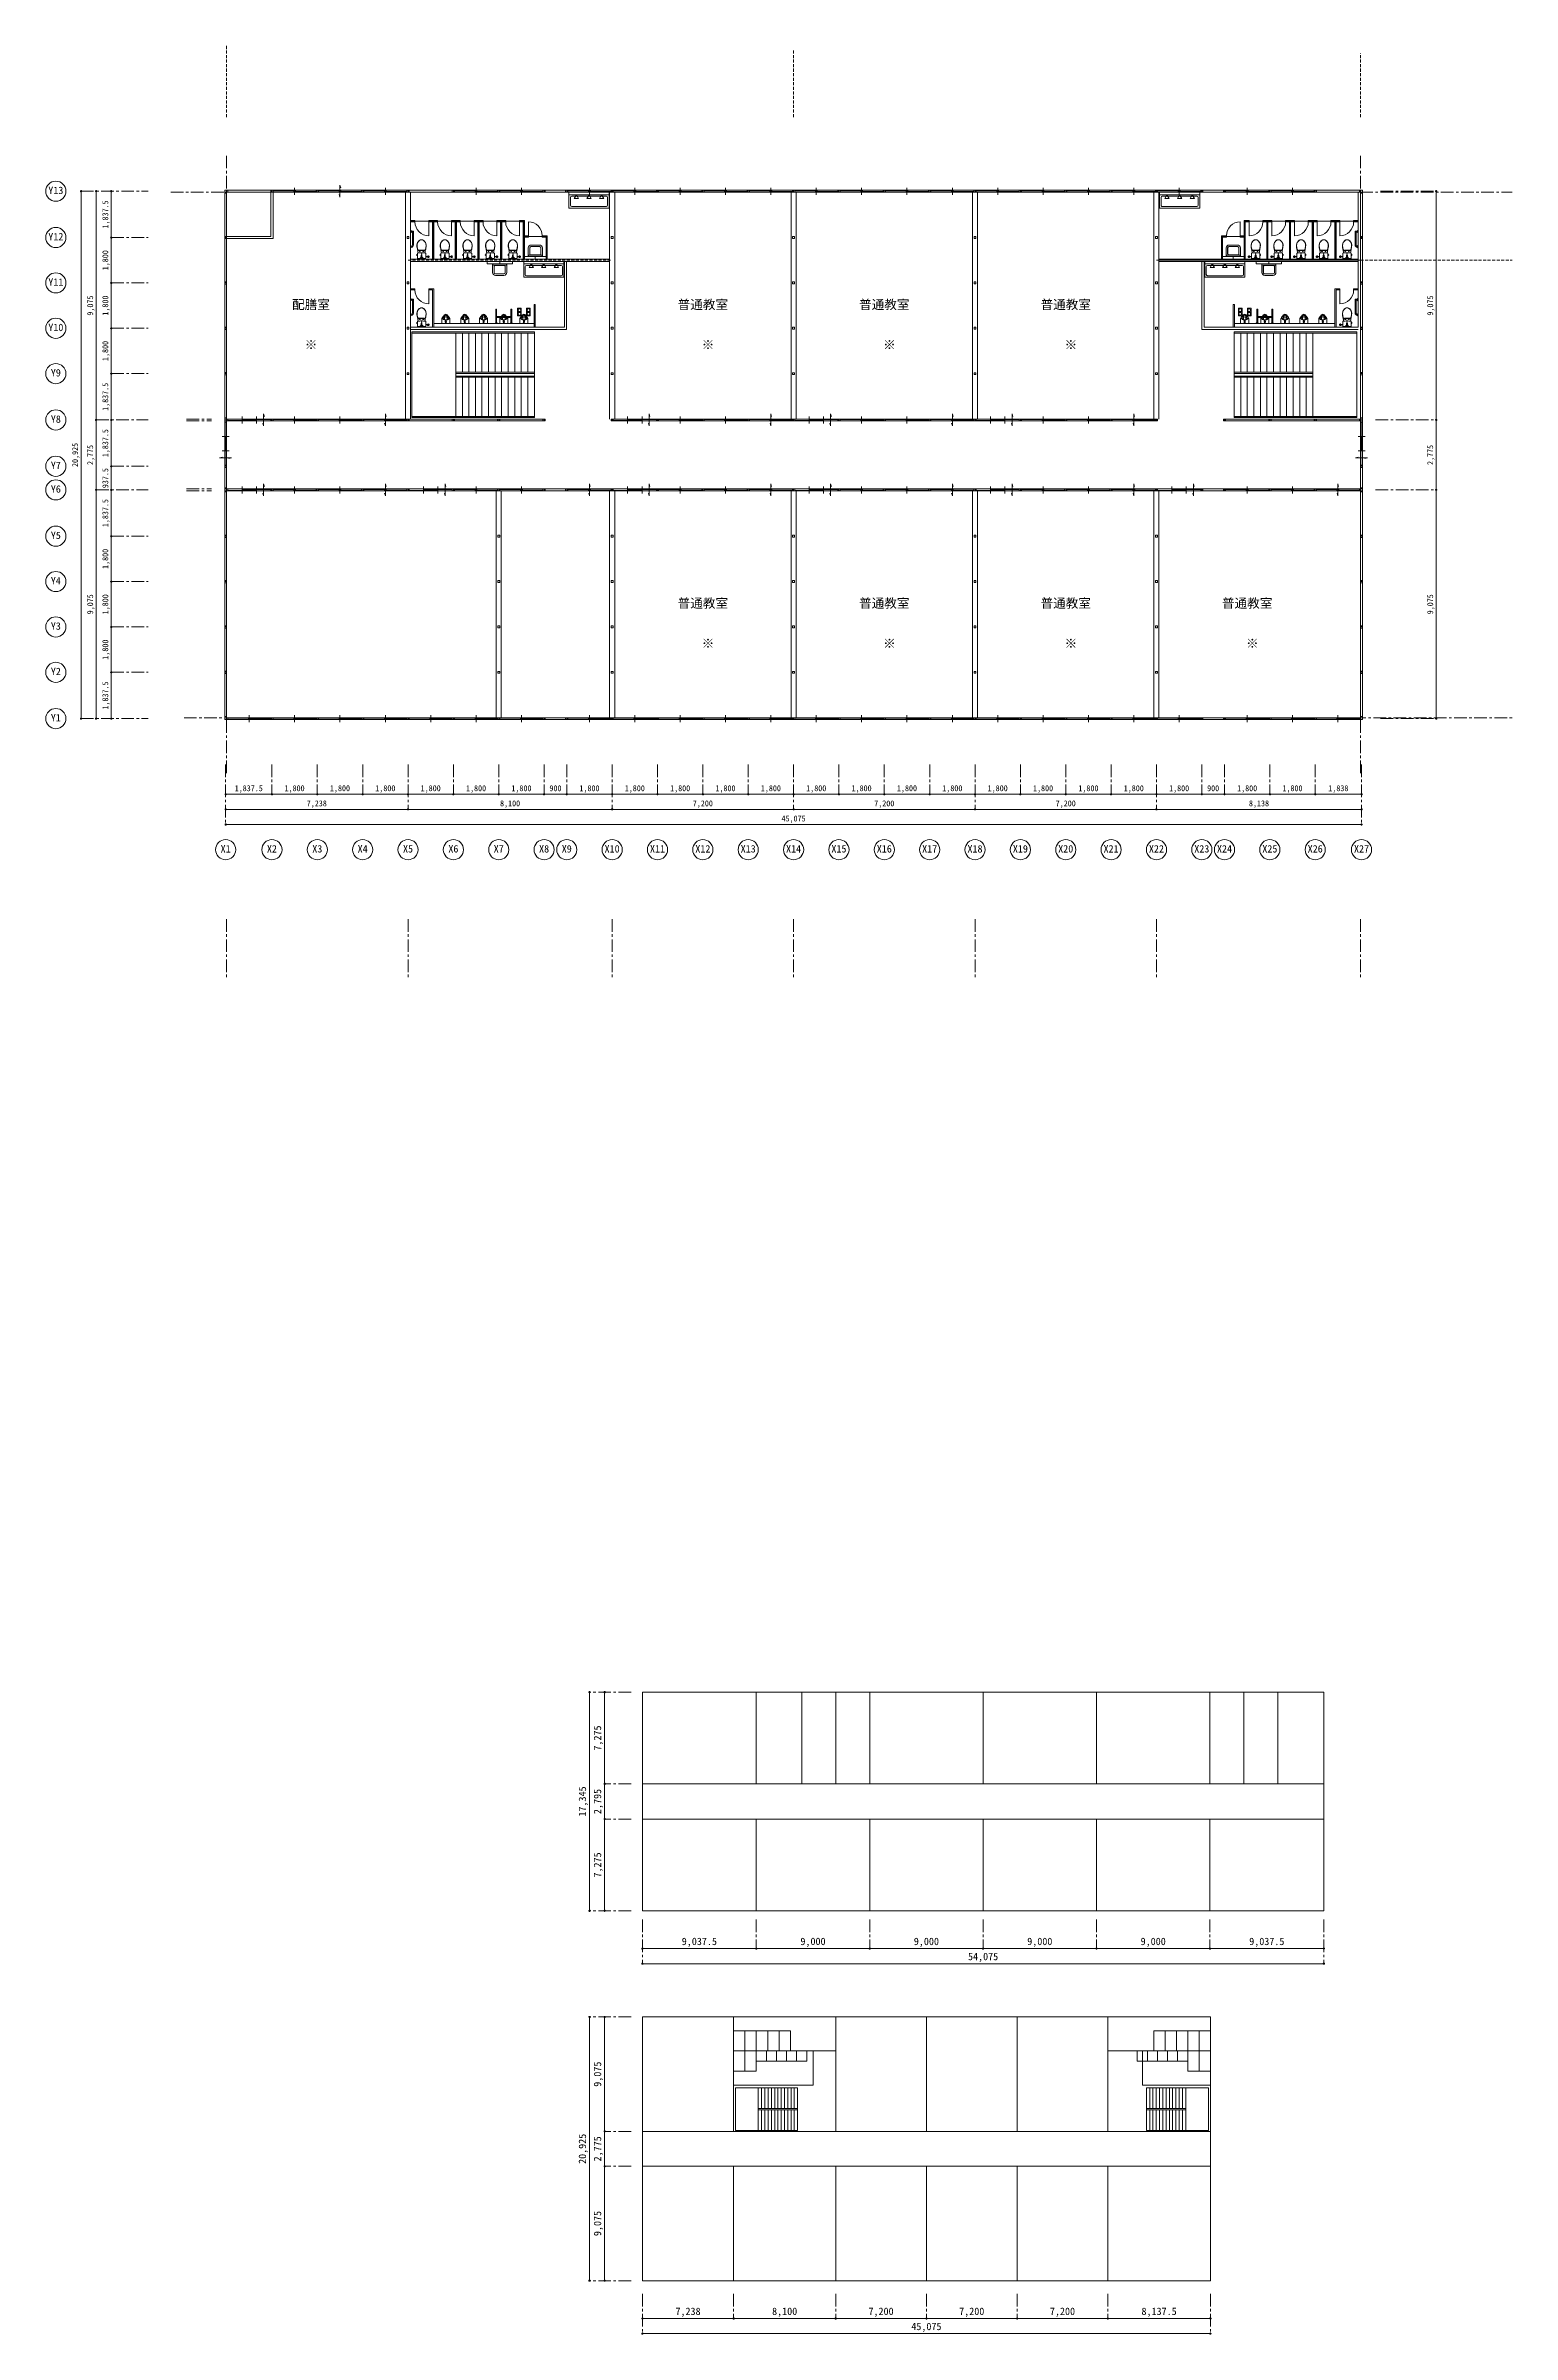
# Model space of a CAD drawing. Units: millimetres at full size, sheet at 1:100, with parts at 1:200. Extents: x -84100 to 167013, y -59450 to 59350.
# Drawn here: x 108819 to 167013, y -47358 to 43439 of the extents above; entities that cross this region are included whole.
import ezdxf
from ezdxf.enums import TextEntityAlignment as Align

# ---------------------------------------------------------------- set-up
doc = ezdxf.new("R2010")
doc.units = ezdxf.units.MM
doc.header["$LTSCALE"] = 100
doc.header["$PDMODE"] = 32
doc.header["$PDSIZE"] = 50
doc.linetypes.add('CHAIN1', pattern=[8, 5, -1, 1, -1])
doc.linetypes.add('DASHED1', pattern=[1.8, 1.2, -0.6])
for name, color, linetype, lineweight in [('0-0_躯体', 7, 'Continuous', 9), ('0-2_間仕切り', 5, 'Continuous', 9), ('0-3_建具', 5, 'Continuous', 9), ('0-4_通り芯', 3, 'Continuous', 9), ('0-5_通芯符号', 3, 'CHAIN1', 9), ('0-6_寸法線', 3, 'Continuous', 9), ('0-7_作図線', 7, 'Continuous', 9), ('0-9_階段', 6, 'Continuous', 9), ('0-B_部屋面積', 4, 'Continuous', 9)]:
    doc.layers.add(name, color=color, linetype=linetype, lineweight=lineweight)
doc.layers.add('1-E', color=7, linetype='Continuous')
doc.layers.add('2-A', color=7, linetype='Continuous')
doc.styles.add('ＭＳ ゴシック', font='')
doc.styles.get('ＭＳ ゴシック').set_extended_font_data('MS Gothic')

msp = doc.modelspace()

# ---------------------------------------------------------------- texts
at = {"layer": '0-5_通芯符号', "style": 'ＭＳ ゴシック'}
for s, height, p in [('1,837.5', 234.6, (111369, 36189.2)), ('1,800', 234.6, (111369, 34530.5)), ('9,075', 234.6, (110769, 32730.5)), ('1,800', 234.6, (111369, 32730.5)), ('9,075', 234.6, (163944.8, 32730.5)), ('1,800', 234.6, (111369, 30930.5)), ('1,837.5', 234.6, (111369, 28951.7)), ('1,837.5', 234.6, (111369, 27114.2)), ('20,925', 234.6, (110169, 26725.5)), ('2,775', 234.6, (110769, 26805.5)), ('2,775', 234.6, (163944.8, 26805.5)), ('937.5', 234.6, (111369, 25886.7)), ('1,837.5', 234.6, (111369, 24339.2)), ('1,800', 234.6, (111369, 22680.5)), ('9,075', 234.6, (110769, 20880.5)), ('1,800', 234.6, (111369, 20880.5)), ('9,075', 234.6, (163944.8, 20880.5)), ('1,800', 234.6, (111369, 19080.5)), ('1,837.5', 234.6, (111369, 17101.7)), ('7,275', 293.3, (130947.4, -24201.9)), ('17,345', 293.3, (130347.4, -26819.4)), ('2,795', 293.3, (130947.4, -26719.4)), ('7,275', 293.3, (130947.4, -29236.9)), ('9,075', 293.3, (130947.4, -37538.8)), ('20,925', 293.3, (130347.4, -40601.3)), ('2,775', 293.3, (130947.4, -40501.3)), ('9,075', 293.3, (130947.4, -43463.8))]:
    msp.add_text(s, height=height, rotation=90, dxfattribs=at).set_placement(p, align=Align.BOTTOM_LEFT)
for s, height, p in [('1,837.5', 234.6, (116316, 13793)), ('1,800', 234.6, (118294.8, 13793)), ('1,800', 234.6, (120094.8, 13793)), ('1,800', 234.6, (121894.8, 13793)), ('1,800', 234.6, (123694.8, 13793)), ('1,800', 234.6, (125494.8, 13793)), ('1,800', 234.6, (127294.8, 13793)), ('900', 234.6, (128804.8, 13793)), ('1,800', 234.6, (129994.8, 13793)), ('1,800', 234.6, (131794.8, 13793)), ('1,800', 234.6, (133594.8, 13793)), ('1,800', 234.6, (135394.8, 13793)), ('1,800', 234.6, (137194.8, 13793)), ('1,800', 234.6, (138994.8, 13793)), ('1,800', 234.6, (140794.8, 13793)), ('1,800', 234.6, (142594.8, 13793)), ('1,800', 234.6, (144394.8, 13793)), ('1,800', 234.6, (146194.8, 13793)), ('1,800', 234.6, (147994.8, 13793)), ('1,800', 234.6, (149794.8, 13793)), ('1,800', 234.6, (151594.8, 13793)), ('1,800', 234.6, (153394.8, 13793)), ('900', 234.6, (154904.8, 13793)), ('1,800', 234.6, (156094.8, 13793)), ('1,800', 234.6, (157894.8, 13793)), ('1,838', 234.6, (159713.5, 13793)), ('7,238', 234.6, (119176, 13193)), ('8,100', 234.6, (126844.8, 13193)), ('7,200', 234.6, (134494.8, 13193)), ('45,075', 234.6, (138014.8, 12593)), ('7,200', 234.6, (141694.8, 13193)), ('7,200', 234.6, (148894.8, 13193)), ('8,138', 234.6, (156563.5, 13193)), ('9,037.5', 293.3, (134056.8, -32005.6)), ('9,000', 293.3, (138766.2, -32005.6)), ('9,000', 293.3, (143266.2, -32005.6)), ('9,000', 293.3, (147766.2, -32005.6)), ('9,000', 293.3, (152266.2, -32005.6)), ('9,037.5', 293.3, (156575.5, -32005.6)), ('54,075', 293.3, (145416.2, -32605.6)), ('7,238', 293.3, (133806.8, -46682.5)), ('8,100', 293.3, (137641.2, -46682.5)), ('7,200', 293.3, (141466.2, -46682.5)), ('7,200', 293.3, (145066.2, -46682.5)), ('7,200', 293.3, (148666.2, -46682.5)), ('8,137.5', 293.3, (152300.6, -46682.5)), ('45,075', 293.3, (143166.2, -47282.5))]:
    msp.add_text(s, height=height, dxfattribs=at).set_placement(p, align=Align.BOTTOM_LEFT)
at = {"layer": '0-6_寸法線', "style": 'ＭＳ ゴシック'}
for s, p in [('Y13', (108919, 37468)), ('Y12', (108919, 35630.5)), ('Y11', (108919, 33830.5)), ('Y10', (108919, 32030.5)), ('Y9', (109019, 30230.5)), ('Y8', (109019, 28393)), ('Y7', (109019, 26555.5)), ('Y6', (109019, 25618)), ('Y5', (109019, 23780.5)), ('Y4', (109019, 21980.5)), ('Y3', (109019, 20180.5)), ('Y2', (109019, 18380.5)), ('Y1', (109019, 16543)), ('X1', (115757.3, 11343)), ('X2', (117594.8, 11343)), ('X3', (119394.8, 11343)), ('X4', (121194.8, 11343)), ('X5', (122994.8, 11343)), ('X6', (124794.8, 11343)), ('X7', (126594.8, 11343)), ('X8', (128394.8, 11343)), ('X9', (129294.8, 11343)), ('X10', (130994.8, 11343)), ('X11', (132794.8, 11343)), ('X12', (134594.8, 11343)), ('X13', (136394.8, 11343)), ('X14', (138194.8, 11343)), ('X15', (139994.8, 11343)), ('X16', (141794.8, 11343)), ('X17', (143594.8, 11343)), ('X18', (145394.8, 11343)), ('X19', (147194.8, 11343)), ('X20', (148994.8, 11343)), ('X21', (150794.8, 11343)), ('X22', (152594.8, 11343)), ('X23', (154394.8, 11343)), ('X24', (155294.8, 11343)), ('X25', (157094.8, 11343)), ('X26', (158894.8, 11343)), ('X27', (160732.3, 11343))]:
    msp.add_text(s, height=293.3, dxfattribs=at).set_placement(p, align=Align.BOTTOM_LEFT)
at = {"layer": '1-E', "style": 'ＭＳ ゴシック'}
for s, p in [('配膳室', (118594.8, 32880.5)), ('普通教室', (133894.8, 32880.5)), ('普通教室', (141094.8, 32880.5)), ('普通教室', (148294.8, 32880.5)), ('普通教室', (133894.8, 21030.5)), ('普通教室', (141094.8, 21030.5)), ('普通教室', (148294.8, 21030.5)), ('普通教室', (155494.8, 21030.5))]:
    msp.add_text(s, height=366.6, dxfattribs=at).set_placement(p, align=Align.BOTTOM_LEFT)
at = {"layer": '2-A', "style": 'ＭＳ ゴシック'}
for p in [(119097.2, 31284.3), (134848.5, 31284.3), (142048.5, 31284.3), (149248.5, 31284.3), (134848.5, 19434.3), (142048.5, 19434.3), (149248.5, 19434.3), (156448.5, 19434.3)]:
    msp.add_text('※', height=366.6, dxfattribs=at).set_placement(p, align=Align.BOTTOM_LEFT)

# ---------------------------------------------------------------- linework, layer by layer
at = {"layer": '0-0_躯体'}
for p, q in [((132497.4, -21883.1), (159534.9, -21883.1)), ((132497.4, -21883.1), (132497.4, -30555.6)), ((137016.2, -21883.1), (137016.2, -25520.6)), ((138816.2, -21883.1), (138816.2, -25520.6)), ((140166.2, -21883.1), (140166.2, -25520.6)), ((141516.2, -21883.1), (141516.2, -25520.6)), ((146016.2, -21883.1), (146016.2, -25520.6)), ((150516.2, -21883.1), (150516.2, -25520.6)), ((155016.2, -21883.1), (155016.2, -25520.6)), ((156366.2, -21883.1), (156366.2, -25520.6)), ((157716.2, -21883.1), (157716.2, -25520.6)), ((159534.9, -21883.1), (159534.9, -30555.6)), ((132497.4, -25520.6), (159534.9, -25520.6)), ((132497.4, -26918.1), (159534.9, -26918.1)), ((137016.2, -26918.1), (137016.2, -30555.6)), ((141516.2, -26918.1), (141516.2, -30555.6)), ((146016.2, -26918.1), (146016.2, -30555.6)), ((150516.2, -26918.1), (150516.2, -30555.6)), ((155016.2, -26918.1), (155016.2, -30555.6)), ((132497.4, -30555.6), (159534.9, -30555.6)), ((132497.4, -34770), (155034.9, -34770)), ((132497.4, -34770), (132497.4, -45232.5)), ((136116.2, -34770), (136116.2, -39307.5)), ((140166.2, -34770), (140166.2, -39307.5)), ((143766.2, -34770), (143766.2, -39307.5)), ((147366.2, -34770), (147366.2, -39307.5)), ((150966.2, -34770), (150966.2, -39307.5)), ((155034.9, -34770), (155034.9, -45232.5)), ((136116.2, -36120), (140166.2, -36120)), ((139266.2, -36120), (139266.2, -37470)), ((150966.2, -36120), (155034.9, -36120)), ((152334.9, -36120), (152334.9, -37470)), ((136116.2, -37470), (139266.2, -37470)), ((155034.9, -37470), (152334.9, -37470)), ((132497.4, -39307.5), (155034.9, -39307.5)), ((132497.4, -40695), (155034.9, -40695)), ((136116.2, -40695), (136116.2, -45232.5)), ((140166.2, -40695), (140166.2, -45232.5)), ((143766.2, -40695), (143766.2, -45232.5)), ((147366.2, -40695), (147366.2, -45232.5)), ((150966.2, -40695), (150966.2, -45232.5)), ((132497.4, -45232.5), (155034.9, -45232.5))]:
    msp.add_line(p, q, dxfattribs=at)
at = {"layer": '0-2_間仕切り'}
for p, q in [((117839.8, 37705.5), (119549.8, 37705.5)), ((117839.8, 37680.5), (118744.8, 37680.5)), ((117839.8, 37630.5), (119549.8, 37630.5)), ((118644.8, 37655.5), (119549.8, 37655.5)), ((118694.8, 37805.5), (118694.8, 37530.5)), ((119639.8, 37705.5), (121349.8, 37705.5)), ((119639.8, 37680.5), (120544.8, 37680.5)), ((119639.8, 37630.5), (121349.8, 37630.5)), ((120444.8, 37655.5), (121349.8, 37655.5)), ((120494.8, 37430.5), (120466.3, 37536.6)), ((120494.8, 37905.5), (120523.2, 37799.3)), ((120494.8, 37905.5), (120494.8, 37430.5)), ((121439.8, 37705.5), (123149.8, 37705.5)), ((121439.8, 37680.5), (122344.8, 37680.5)), ((121439.8, 37630.5), (123149.8, 37630.5)), ((122244.8, 37655.5), (123149.8, 37655.5)), ((122294.8, 37805.5), (122294.8, 37530.5)), ((125039.8, 37705.5), (126749.8, 37705.5)), ((125039.8, 37680.5), (125944.8, 37680.5)), ((125039.8, 37630.5), (126749.8, 37630.5)), ((125844.8, 37655.5), (126749.8, 37655.5)), ((125894.8, 37805.5), (125894.8, 37530.5)), ((126839.8, 37705.5), (128549.8, 37705.5)), ((126839.8, 37680.5), (127744.8, 37680.5)), ((126839.8, 37630.5), (128549.8, 37630.5)), ((127644.8, 37655.5), (128549.8, 37655.5)), ((127694.8, 37805.5), (127694.8, 37530.5)), ((129539.8, 37705.5), (131249.8, 37705.5)), ((129539.8, 37680.5), (130444.8, 37680.5)), ((129539.8, 37630.5), (131249.8, 37630.5)), ((130344.8, 37655.5), (131249.8, 37655.5)), ((130394.8, 37805.5), (130394.8, 37530.5)), ((131339.8, 37705.5), (133049.8, 37705.5)), ((131339.8, 37680.5), (132244.8, 37680.5)), ((131339.8, 37630.5), (133049.8, 37630.5)), ((132144.8, 37655.5), (133049.8, 37655.5)), ((132194.8, 37805.5), (132194.8, 37530.5)), ((133139.8, 37705.5), (134849.8, 37705.5)), ((133139.8, 37680.5), (134044.8, 37680.5)), ((133139.8, 37630.5), (134849.8, 37630.5)), ((133944.8, 37655.5), (134849.8, 37655.5)), ((133994.8, 37805.5), (133994.8, 37530.5)), ((134939.8, 37705.5), (136649.8, 37705.5)), ((134939.8, 37680.5), (135844.8, 37680.5)), ((134939.8, 37630.5), (136649.8, 37630.5)), ((135744.8, 37655.5), (136649.8, 37655.5)), ((135794.8, 37805.5), (135794.8, 37530.5)), ((136739.8, 37705.5), (138449.8, 37705.5)), ((136739.8, 37680.5), (137644.8, 37680.5)), ((136739.8, 37630.5), (138449.8, 37630.5)), ((137544.8, 37655.5), (138449.8, 37655.5)), ((137594.8, 37805.5), (137594.8, 37530.5)), ((138539.8, 37705.5), (140249.8, 37705.5)), ((138539.8, 37680.5), (139444.8, 37680.5)), ((138539.8, 37630.5), (140249.8, 37630.5)), ((139344.8, 37655.5), (140249.8, 37655.5)), ((139394.8, 37805.5), (139394.8, 37530.5)), ((140339.8, 37705.5), (142049.8, 37705.5)), ((140339.8, 37680.5), (141244.8, 37680.5)), ((140339.8, 37630.5), (142049.8, 37630.5)), ((141144.8, 37655.5), (142049.8, 37655.5)), ((141194.8, 37805.5), (141194.8, 37530.5)), ((142139.8, 37705.5), (143849.8, 37705.5)), ((142139.8, 37680.5), (143044.8, 37680.5)), ((142139.8, 37630.5), (143849.8, 37630.5)), ((142944.8, 37655.5), (143849.8, 37655.5)), ((142994.8, 37805.5), (142994.8, 37530.5)), ((143939.8, 37705.5), (145649.8, 37705.5)), ((143939.8, 37680.5), (144844.8, 37680.5)), ((143939.8, 37630.5), (145649.8, 37630.5)), ((144744.8, 37655.5), (145649.8, 37655.5)), ((144794.8, 37805.5), (144794.8, 37530.5)), ((145739.8, 37705.5), (147449.8, 37705.5)), ((145739.8, 37680.5), (146644.8, 37680.5)), ((145739.8, 37630.5), (147449.8, 37630.5)), ((146544.8, 37655.5), (147449.8, 37655.5)), ((146594.8, 37805.5), (146594.8, 37530.5)), ((147539.8, 37705.5), (149249.8, 37705.5)), ((147539.8, 37680.5), (148444.8, 37680.5)), ((147539.8, 37630.5), (149249.8, 37630.5)), ((148344.8, 37655.5), (149249.8, 37655.5)), ((148394.8, 37805.5), (148394.8, 37530.5)), ((149339.8, 37705.5), (151049.8, 37705.5)), ((149339.8, 37680.5), (150244.8, 37680.5)), ((149339.8, 37630.5), (151049.8, 37630.5)), ((150144.8, 37655.5), (151049.8, 37655.5)), ((150194.8, 37805.5), (150194.8, 37530.5)), ((151139.8, 37705.5), (152849.8, 37705.5)), ((151139.8, 37680.5), (152044.8, 37680.5)), ((151139.8, 37630.5), (152849.8, 37630.5)), ((151944.8, 37655.5), (152849.8, 37655.5)), ((151994.8, 37805.5), (151994.8, 37530.5)), ((152939.8, 37705.5), (154649.8, 37705.5)), ((152939.8, 37680.5), (153844.8, 37680.5)), ((152939.8, 37630.5), (154649.8, 37630.5)), ((153744.8, 37655.5), (154649.8, 37655.5)), ((153794.8, 37805.5), (153794.8, 37530.5)), ((155639.8, 37705.5), (157349.8, 37705.5)), ((155639.8, 37680.5), (156544.8, 37680.5)), ((155639.8, 37630.5), (157349.8, 37630.5)), ((156444.8, 37655.5), (157349.8, 37655.5)), ((156494.8, 37805.5), (156494.8, 37530.5)), ((157439.8, 37705.5), (159149.8, 37705.5)), ((157439.8, 37680.5), (158344.8, 37680.5)), ((157439.8, 37630.5), (159149.8, 37630.5)), ((158244.8, 37655.5), (159149.8, 37655.5)), ((158294.8, 37805.5), (158294.8, 37530.5)), ((115919.8, 28510.5), (115919.8, 26800.5)), ((115938.5, 28510.5), (115938.5, 27940.5)), ((115994.8, 28510.5), (115994.8, 26800.5)), ((116039.8, 28630.5), (117749.8, 28630.5)), ((116039.8, 28574.2), (116609.8, 28574.2)), ((116039.8, 28555.5), (117749.8, 28555.5)), ((116609.8, 28730.5), (116609.8, 28455.5)), ((116609.8, 28593), (117179.8, 28593)), ((117179.8, 28730.5), (117179.8, 28455.5)), ((117179.8, 28611.7), (117749.8, 28611.7)), ((117464.8, 28355.5), (117436.3, 28461.7)), ((117464.8, 28830.5), (117464.8, 28355.5)), ((117464.8, 28830.5), (117493.2, 28724.3)), ((117839.8, 28630.5), (119549.8, 28630.5)), ((117839.8, 28605.5), (118744.8, 28605.5)), ((117839.8, 28555.5), (119549.8, 28555.5)), ((118644.8, 28580.5), (119549.8, 28580.5)), ((118694.8, 28730.5), (118694.8, 28455.5)), ((119639.8, 28630.5), (121349.8, 28630.5)), ((119639.8, 28605.5), (120544.8, 28605.5)), ((119639.8, 28555.5), (121349.8, 28555.5)), ((120444.8, 28580.5), (121349.8, 28580.5)), ((120494.8, 28730.5), (120494.8, 28455.5)), ((121439.8, 28630.5), (123149.8, 28630.5)), ((121439.8, 28605.5), (122344.8, 28605.5)), ((121439.8, 28555.5), (123149.8, 28555.5)), ((122244.8, 28580.5), (123149.8, 28580.5)), ((122294.8, 28355.5), (122266.3, 28461.7)), ((122294.8, 28830.5), (122294.8, 28355.5)), ((122294.8, 28830.5), (122323.2, 28724.3)), ((131339.8, 28630.5), (133049.8, 28630.5)), ((131339.8, 28574.2), (131909.8, 28574.2)), ((131339.8, 28555.5), (133049.8, 28555.5)), ((131909.8, 28730.5), (131909.8, 28455.5)), ((131909.8, 28593), (132479.8, 28593)), ((132479.8, 28730.5), (132479.8, 28455.5)), ((132479.8, 28611.7), (133049.8, 28611.7)), ((132764.8, 28355.5), (132736.3, 28461.7)), ((132764.8, 28830.5), (132764.8, 28355.5)), ((132764.8, 28830.5), (132793.2, 28724.3)), ((133139.8, 28630.5), (134849.8, 28630.5)), ((133139.8, 28605.5), (134044.8, 28605.5)), ((133139.8, 28555.5), (134849.8, 28555.5)), ((133944.8, 28580.5), (134849.8, 28580.5)), ((133994.8, 28730.5), (133994.8, 28455.5)), ((134939.8, 28630.5), (136649.8, 28630.5)), ((134939.8, 28605.5), (135844.8, 28605.5)), ((134939.8, 28555.5), (136649.8, 28555.5)), ((135744.8, 28580.5), (136649.8, 28580.5)), ((135794.8, 28730.5), (135794.8, 28455.5)), ((136739.8, 28630.5), (138449.8, 28630.5)), ((136739.8, 28605.5), (137644.8, 28605.5)), ((136739.8, 28555.5), (138449.8, 28555.5)), ((137544.8, 28580.5), (138449.8, 28580.5)), ((137594.8, 28355.5), (137566.3, 28461.7)), ((137594.8, 28830.5), (137594.8, 28355.5)), ((137594.8, 28830.5), (137623.2, 28724.3)), ((138539.8, 28630.5), (140249.8, 28630.5)), ((138539.8, 28574.2), (139109.8, 28574.2)), ((138539.8, 28555.5), (140249.8, 28555.5)), ((139109.8, 28730.5), (139109.8, 28455.5)), ((139109.8, 28593), (139679.8, 28593)), ((139679.8, 28730.5), (139679.8, 28455.5)), ((139679.8, 28611.7), (140249.8, 28611.7)), ((139964.8, 28355.5), (139936.3, 28461.7)), ((139964.8, 28830.5), (139964.8, 28355.5)), ((139964.8, 28830.5), (139993.2, 28724.3)), ((140339.8, 28630.5), (142049.8, 28630.5)), ((140339.8, 28605.5), (141244.8, 28605.5)), ((140339.8, 28555.5), (142049.8, 28555.5)), ((141144.8, 28580.5), (142049.8, 28580.5)), ((141194.8, 28730.5), (141194.8, 28455.5)), ((142139.8, 28630.5), (143849.8, 28630.5)), ((142139.8, 28605.5), (143044.8, 28605.5)), ((142139.8, 28555.5), (143849.8, 28555.5)), ((142944.8, 28580.5), (143849.8, 28580.5)), ((142994.8, 28730.5), (142994.8, 28455.5)), ((143939.8, 28630.5), (145649.8, 28630.5)), ((143939.8, 28605.5), (144844.8, 28605.5)), ((143939.8, 28555.5), (145649.8, 28555.5)), ((144744.8, 28580.5), (145649.8, 28580.5)), ((144794.8, 28355.5), (144766.3, 28461.7)), ((144794.8, 28830.5), (144794.8, 28355.5)), ((144794.8, 28830.5), (144823.2, 28724.3)), ((145739.8, 28630.5), (147449.8, 28630.5)), ((145739.8, 28574.2), (146309.8, 28574.2)), ((145739.8, 28555.5), (147449.8, 28555.5)), ((146309.8, 28730.5), (146309.8, 28455.5)), ((146309.8, 28593), (146879.8, 28593)), ((146879.8, 28730.5), (146879.8, 28455.5)), ((146879.8, 28611.7), (147449.8, 28611.7)), ((147164.8, 28355.5), (147136.3, 28461.7)), ((147164.8, 28830.5), (147164.8, 28355.5)), ((147164.8, 28830.5), (147193.2, 28724.3)), ((147539.8, 28630.5), (149249.8, 28630.5)), ((147539.8, 28605.5), (148444.8, 28605.5)), ((147539.8, 28555.5), (149249.8, 28555.5)), ((148344.8, 28580.5), (149249.8, 28580.5)), ((148394.8, 28730.5), (148394.8, 28455.5)), ((149339.8, 28630.5), (151049.8, 28630.5)), ((149339.8, 28605.5), (150244.8, 28605.5)), ((149339.8, 28555.5), (151049.8, 28555.5)), ((150144.8, 28580.5), (151049.8, 28580.5)), ((150194.8, 28730.5), (150194.8, 28455.5)), ((151139.8, 28630.5), (152849.8, 28630.5)), ((151139.8, 28605.5), (152044.8, 28605.5)), ((151139.8, 28555.5), (152849.8, 28555.5)), ((151944.8, 28580.5), (152849.8, 28580.5)), ((151994.8, 28355.5), (151966.3, 28461.7)), ((151994.8, 28830.5), (151994.8, 28355.5)), ((151994.8, 28830.5), (152023.2, 28724.3)), ((160994.8, 28510.5), (160994.8, 26800.5)), ((161013.5, 28510.5), (161013.5, 27940.5)), ((161069.8, 28510.5), (161069.8, 26800.5)), ((116094.8, 27940.5), (115819.8, 27940.5)), ((116094.8, 27370.5), (115819.8, 27370.5)), ((115957.3, 27940.5), (115957.3, 27370.5)), ((115976, 27370.5), (115976, 26800.5)), ((161169.8, 27940.5), (160894.8, 27940.5)), ((161169.8, 27370.5), (160894.8, 27370.5)), ((161032.3, 27940.5), (161032.3, 27370.5)), ((161051, 27370.5), (161051, 26800.5)), ((115719.8, 27085.5), (115825.9, 27113.9)), ((116194.8, 27085.5), (115719.8, 27085.5)), ((116194.8, 27085.5), (116088.6, 27057)), ((160794.8, 27085.5), (160900.9, 27113.9)), ((161269.8, 27085.5), (160794.8, 27085.5)), ((161269.8, 27085.5), (161163.6, 27057)), ((116039.8, 25855.5), (117749.8, 25855.5)), ((116039.8, 25799.2), (116609.8, 25799.2)), ((116039.8, 25780.5), (117749.8, 25780.5)), ((116609.8, 25955.5), (116609.8, 25680.5)), ((116609.8, 25818), (117179.8, 25818)), ((117179.8, 25955.5), (117179.8, 25680.5)), ((117179.8, 25836.7), (117749.8, 25836.7)), ((117464.8, 25580.5), (117436.3, 25686.6)), ((117464.8, 26055.5), (117493.2, 25949.3)), ((117464.8, 26055.5), (117464.8, 25580.5)), ((117839.8, 25855.5), (119549.8, 25855.5)), ((117839.8, 25830.5), (118744.8, 25830.5)), ((117839.8, 25780.5), (119549.8, 25780.5)), ((118644.8, 25805.5), (119549.8, 25805.5)), ((118694.8, 25955.5), (118694.8, 25680.5)), ((119639.8, 25855.5), (121349.8, 25855.5)), ((119639.8, 25830.5), (120544.8, 25830.5)), ((119639.8, 25780.5), (121349.8, 25780.5)), ((120444.8, 25805.5), (121349.8, 25805.5)), ((120494.8, 25955.5), (120494.8, 25680.5)), ((121439.8, 25855.5), (123149.8, 25855.5)), ((121439.8, 25830.5), (122344.8, 25830.5)), ((121439.8, 25780.5), (123149.8, 25780.5)), ((122244.8, 25805.5), (123149.8, 25805.5)), ((122294.8, 25580.5), (122266.3, 25686.6)), ((122294.8, 26055.5), (122323.2, 25949.3)), ((122294.8, 26055.5), (122294.8, 25580.5)), ((123239.8, 25855.5), (124949.8, 25855.5)), ((123239.8, 25799.2), (123809.8, 25799.2)), ((123239.8, 25780.5), (124949.8, 25780.5)), ((123809.8, 25955.5), (123809.8, 25680.5)), ((123809.8, 25818), (124379.8, 25818)), ((124379.8, 25955.5), (124379.8, 25680.5)), ((124379.8, 25836.7), (124949.8, 25836.7)), ((124664.8, 25580.5), (124636.3, 25686.6)), ((124664.8, 26055.5), (124693.2, 25949.3)), ((124664.8, 26055.5), (124664.8, 25580.5)), ((125039.8, 25855.5), (126749.8, 25855.5)), ((125039.8, 25830.5), (125944.8, 25830.5)), ((125039.8, 25780.5), (126749.8, 25780.5)), ((125844.8, 25805.5), (126749.8, 25805.5)), ((125894.8, 25955.5), (125894.8, 25680.5)), ((126839.8, 25855.5), (128549.8, 25855.5)), ((126839.8, 25830.5), (127744.8, 25830.5)), ((126839.8, 25780.5), (128549.8, 25780.5)), ((127644.8, 25805.5), (128549.8, 25805.5)), ((127694.8, 25955.5), (127694.8, 25680.5)), ((129539.8, 25855.5), (131249.8, 25855.5)), ((129539.8, 25830.5), (130444.8, 25830.5)), ((129539.8, 25780.5), (131249.8, 25780.5)), ((130344.8, 25805.5), (131249.8, 25805.5)), ((130394.8, 25580.5), (130366.3, 25686.6)), ((130394.8, 26055.5), (130423.2, 25949.3)), ((130394.8, 26055.5), (130394.8, 25580.5)), ((131339.8, 25855.5), (133049.8, 25855.5)), ((131339.8, 25799.2), (131909.8, 25799.2)), ((131339.8, 25780.5), (133049.8, 25780.5)), ((131909.8, 25955.5), (131909.8, 25680.5)), ((131909.8, 25818), (132479.8, 25818)), ((132479.8, 25955.5), (132479.8, 25680.5)), ((132479.8, 25836.7), (133049.8, 25836.7)), ((132764.8, 25580.5), (132736.3, 25686.6)), ((132764.8, 26055.5), (132793.2, 25949.3)), ((132764.8, 26055.5), (132764.8, 25580.5)), ((133139.8, 25855.5), (134849.8, 25855.5)), ((133139.8, 25830.5), (134044.8, 25830.5)), ((133139.8, 25780.5), (134849.8, 25780.5)), ((133944.8, 25805.5), (134849.8, 25805.5)), ((133994.8, 25955.5), (133994.8, 25680.5)), ((134939.8, 25855.5), (136649.8, 25855.5)), ((134939.8, 25830.5), (135844.8, 25830.5)), ((134939.8, 25780.5), (136649.8, 25780.5)), ((135744.8, 25805.5), (136649.8, 25805.5)), ((135794.8, 25955.5), (135794.8, 25680.5)), ((136739.8, 25855.5), (138449.8, 25855.5)), ((136739.8, 25830.5), (137644.8, 25830.5)), ((136739.8, 25780.5), (138449.8, 25780.5)), ((137544.8, 25805.5), (138449.8, 25805.5)), ((137594.8, 25580.5), (137566.3, 25686.6)), ((137594.8, 26055.5), (137623.2, 25949.3)), ((137594.8, 26055.5), (137594.8, 25580.5)), ((138539.8, 25855.5), (140249.8, 25855.5)), ((138539.8, 25799.2), (139109.8, 25799.2)), ((138539.8, 25780.5), (140249.8, 25780.5)), ((139109.8, 25955.5), (139109.8, 25680.5)), ((139109.8, 25818), (139679.8, 25818)), ((139679.8, 25955.5), (139679.8, 25680.5)), ((139679.8, 25836.7), (140249.8, 25836.7)), ((139964.8, 25580.5), (139936.3, 25686.6)), ((139964.8, 26055.5), (139993.2, 25949.3)), ((139964.8, 26055.5), (139964.8, 25580.5)), ((140339.8, 25855.5), (142049.8, 25855.5)), ((140339.8, 25830.5), (141244.8, 25830.5)), ((140339.8, 25780.5), (142049.8, 25780.5)), ((141144.8, 25805.5), (142049.8, 25805.5)), ((141194.8, 25955.5), (141194.8, 25680.5)), ((142139.8, 25855.5), (143849.8, 25855.5)), ((142139.8, 25830.5), (143044.8, 25830.5)), ((142139.8, 25780.5), (143849.8, 25780.5)), ((142944.8, 25805.5), (143849.8, 25805.5)), ((142994.8, 25955.5), (142994.8, 25680.5)), ((143939.8, 25855.5), (145649.8, 25855.5)), ((143939.8, 25830.5), (144844.8, 25830.5)), ((143939.8, 25780.5), (145649.8, 25780.5)), ((144744.8, 25805.5), (145649.8, 25805.5)), ((144794.8, 25580.5), (144766.3, 25686.6)), ((144794.8, 26055.5), (144823.2, 25949.3)), ((144794.8, 26055.5), (144794.8, 25580.5)), ((145739.8, 25855.5), (147449.8, 25855.5)), ((145739.8, 25799.2), (146309.8, 25799.2)), ((145739.8, 25780.5), (147449.8, 25780.5)), ((146309.8, 25955.5), (146309.8, 25680.5)), ((146309.8, 25818), (146879.8, 25818)), ((146879.8, 25955.5), (146879.8, 25680.5)), ((146879.8, 25836.7), (147449.8, 25836.7)), ((147164.8, 25580.5), (147136.3, 25686.6)), ((147164.8, 26055.5), (147193.2, 25949.3)), ((147164.8, 26055.5), (147164.8, 25580.5)), ((147539.8, 25855.5), (149249.8, 25855.5)), ((147539.8, 25830.5), (148444.8, 25830.5)), ((147539.8, 25780.5), (149249.8, 25780.5)), ((148344.8, 25805.5), (149249.8, 25805.5)), ((148394.8, 25955.5), (148394.8, 25680.5)), ((149339.8, 25855.5), (151049.8, 25855.5)), ((149339.8, 25830.5), (150244.8, 25830.5)), ((149339.8, 25780.5), (151049.8, 25780.5)), ((150144.8, 25805.5), (151049.8, 25805.5)), ((150194.8, 25955.5), (150194.8, 25680.5)), ((151139.8, 25855.5), (152849.8, 25855.5)), ((151139.8, 25830.5), (152044.8, 25830.5)), ((151139.8, 25780.5), (152849.8, 25780.5)), ((151944.8, 25805.5), (152849.8, 25805.5)), ((151994.8, 25580.5), (151966.3, 25686.6)), ((151994.8, 26055.5), (152023.2, 25949.3)), ((151994.8, 26055.5), (151994.8, 25580.5)), ((152939.8, 25855.5), (154649.8, 25855.5)), ((152939.8, 25799.2), (153509.8, 25799.2)), ((152939.8, 25780.5), (154649.8, 25780.5)), ((153509.8, 25955.5), (153509.8, 25680.5)), ((153509.8, 25818), (154079.8, 25818)), ((154079.8, 25955.5), (154079.8, 25680.5)), ((154079.8, 25836.7), (154649.8, 25836.7)), ((154364.8, 25580.5), (154336.3, 25686.6)), ((154364.8, 26055.5), (154393.2, 25949.3)), ((154364.8, 26055.5), (154364.8, 25580.5)), ((155639.8, 25855.5), (157349.8, 25855.5)), ((155639.8, 25830.5), (156544.8, 25830.5)), ((155639.8, 25780.5), (157349.8, 25780.5)), ((156444.8, 25805.5), (157349.8, 25805.5)), ((156494.8, 25955.5), (156494.8, 25680.5)), ((157439.8, 25855.5), (159149.8, 25855.5)), ((157439.8, 25830.5), (158344.8, 25830.5)), ((157439.8, 25780.5), (159149.8, 25780.5)), ((158244.8, 25805.5), (159149.8, 25805.5)), ((158294.8, 25955.5), (158294.8, 25680.5)), ((159239.8, 25855.5), (160949.8, 25855.5)), ((159239.8, 25830.5), (160144.8, 25830.5)), ((159239.8, 25780.5), (160949.8, 25780.5)), ((160044.8, 25805.5), (160949.8, 25805.5)), ((160094.8, 25580.5), (160066.3, 25686.6)), ((160094.8, 26055.5), (160123.2, 25949.3)), ((160094.8, 26055.5), (160094.8, 25580.5)), ((116039.8, 16780.5), (117749.8, 16780.5)), ((116039.8, 16755.5), (116944.8, 16755.5)), ((116039.8, 16705.5), (117749.8, 16705.5)), ((116844.8, 16730.5), (117749.8, 16730.5)), ((116894.8, 16880.5), (116894.8, 16605.5)), ((117839.8, 16780.5), (119549.8, 16780.5)), ((117839.8, 16755.5), (118744.8, 16755.5)), ((117839.8, 16705.5), (119549.8, 16705.5)), ((118644.8, 16730.5), (119549.8, 16730.5)), ((118694.8, 16880.5), (118694.8, 16605.5)), ((119639.8, 16780.5), (121349.8, 16780.5)), ((119639.8, 16755.5), (120544.8, 16755.5)), ((119639.8, 16705.5), (121349.8, 16705.5)), ((120444.8, 16730.5), (121349.8, 16730.5)), ((120494.8, 16880.5), (120494.8, 16605.5)), ((121439.8, 16780.5), (123149.8, 16780.5)), ((121439.8, 16755.5), (122344.8, 16755.5)), ((121439.8, 16705.5), (123149.8, 16705.5)), ((122244.8, 16730.5), (123149.8, 16730.5)), ((122294.8, 16880.5), (122294.8, 16605.5)), ((123239.8, 16780.5), (124949.8, 16780.5)), ((123239.8, 16755.5), (124144.8, 16755.5)), ((123239.8, 16705.5), (124949.8, 16705.5)), ((124044.8, 16730.5), (124949.8, 16730.5)), ((124094.8, 16880.5), (124094.8, 16605.5)), ((125039.8, 16780.5), (126749.8, 16780.5)), ((125039.8, 16755.5), (125944.8, 16755.5)), ((125039.8, 16705.5), (126749.8, 16705.5)), ((125844.8, 16730.5), (126749.8, 16730.5)), ((125894.8, 16880.5), (125894.8, 16605.5)), ((126839.8, 16780.5), (128549.8, 16780.5)), ((126839.8, 16755.5), (127744.8, 16755.5)), ((126839.8, 16705.5), (128549.8, 16705.5)), ((127644.8, 16730.5), (128549.8, 16730.5)), ((127694.8, 16880.5), (127694.8, 16605.5)), ((129539.8, 16780.5), (131249.8, 16780.5)), ((129539.8, 16755.5), (130444.8, 16755.5)), ((129539.8, 16705.5), (131249.8, 16705.5)), ((130344.8, 16730.5), (131249.8, 16730.5)), ((130394.8, 16880.5), (130394.8, 16605.5)), ((131339.8, 16780.5), (133049.8, 16780.5)), ((131339.8, 16755.5), (132244.8, 16755.5)), ((131339.8, 16705.5), (133049.8, 16705.5)), ((132144.8, 16730.5), (133049.8, 16730.5)), ((132194.8, 16880.5), (132194.8, 16605.5)), ((133139.8, 16780.5), (134849.8, 16780.5)), ((133139.8, 16755.5), (134044.8, 16755.5)), ((133139.8, 16705.5), (134849.8, 16705.5)), ((133944.8, 16730.5), (134849.8, 16730.5)), ((133994.8, 16880.5), (133994.8, 16605.5)), ((134939.8, 16780.5), (136649.8, 16780.5)), ((134939.8, 16755.5), (135844.8, 16755.5)), ((134939.8, 16705.5), (136649.8, 16705.5)), ((135744.8, 16730.5), (136649.8, 16730.5)), ((135794.8, 16880.5), (135794.8, 16605.5)), ((136739.8, 16780.5), (138449.8, 16780.5)), ((136739.8, 16755.5), (137644.8, 16755.5)), ((136739.8, 16705.5), (138449.8, 16705.5)), ((137544.8, 16730.5), (138449.8, 16730.5)), ((137594.8, 16880.5), (137594.8, 16605.5)), ((138539.8, 16780.5), (140249.8, 16780.5)), ((138539.8, 16755.5), (139444.8, 16755.5)), ((138539.8, 16705.5), (140249.8, 16705.5)), ((139344.8, 16730.5), (140249.8, 16730.5)), ((139394.8, 16880.5), (139394.8, 16605.5)), ((140339.8, 16780.5), (142049.8, 16780.5)), ((140339.8, 16755.5), (141244.8, 16755.5)), ((140339.8, 16705.5), (142049.8, 16705.5)), ((141144.8, 16730.5), (142049.8, 16730.5)), ((141194.8, 16880.5), (141194.8, 16605.5)), ((142139.8, 16780.5), (143849.8, 16780.5)), ((142139.8, 16755.5), (143044.8, 16755.5)), ((142139.8, 16705.5), (143849.8, 16705.5)), ((142944.8, 16730.5), (143849.8, 16730.5)), ((142994.8, 16880.5), (142994.8, 16605.5)), ((143939.8, 16780.5), (145649.8, 16780.5)), ((143939.8, 16755.5), (144844.8, 16755.5)), ((143939.8, 16705.5), (145649.8, 16705.5)), ((144744.8, 16730.5), (145649.8, 16730.5)), ((144794.8, 16880.5), (144794.8, 16605.5)), ((145739.8, 16780.5), (147449.8, 16780.5)), ((145739.8, 16755.5), (146644.8, 16755.5)), ((145739.8, 16705.5), (147449.8, 16705.5)), ((146544.8, 16730.5), (147449.8, 16730.5)), ((146594.8, 16880.5), (146594.8, 16605.5)), ((147539.8, 16780.5), (149249.8, 16780.5)), ((147539.8, 16755.5), (148444.8, 16755.5)), ((147539.8, 16705.5), (149249.8, 16705.5)), ((148344.8, 16730.5), (149249.8, 16730.5)), ((148394.8, 16880.5), (148394.8, 16605.5)), ((149339.8, 16780.5), (151049.8, 16780.5)), ((149339.8, 16755.5), (150244.8, 16755.5)), ((149339.8, 16705.5), (151049.8, 16705.5)), ((150144.8, 16730.5), (151049.8, 16730.5)), ((150194.8, 16880.5), (150194.8, 16605.5)), ((151139.8, 16780.5), (152849.8, 16780.5)), ((151139.8, 16755.5), (152044.8, 16755.5)), ((151139.8, 16705.5), (152849.8, 16705.5)), ((151944.8, 16730.5), (152849.8, 16730.5)), ((151994.8, 16880.5), (151994.8, 16605.5)), ((152939.8, 16780.5), (154649.8, 16780.5)), ((152939.8, 16755.5), (153844.8, 16755.5)), ((152939.8, 16705.5), (154649.8, 16705.5)), ((153744.8, 16730.5), (154649.8, 16730.5)), ((153794.8, 16880.5), (153794.8, 16605.5)), ((155639.8, 16780.5), (157349.8, 16780.5)), ((155639.8, 16755.5), (156544.8, 16755.5)), ((155639.8, 16705.5), (157349.8, 16705.5)), ((156444.8, 16730.5), (157349.8, 16730.5)), ((156494.8, 16880.5), (156494.8, 16605.5)), ((157439.8, 16780.5), (159149.8, 16780.5)), ((157439.8, 16755.5), (158344.8, 16755.5)), ((157439.8, 16705.5), (159149.8, 16705.5)), ((158244.8, 16730.5), (159149.8, 16730.5)), ((158294.8, 16880.5), (158294.8, 16605.5)), ((159239.8, 16780.5), (160949.8, 16780.5)), ((159239.8, 16755.5), (160144.8, 16755.5)), ((159239.8, 16705.5), (160949.8, 16705.5)), ((160044.8, 16730.5), (160949.8, 16730.5)), ((160094.8, 16880.5), (160094.8, 16605.5))]:
    msp.add_line(p, q, dxfattribs=at)
at = {"layer": '0-2_間仕切り', "color": 6}
for p, q in [((136194.2, -37577.5), (136194.2, -39277.5)), ((138654.1, -37577.5), (136194.2, -37577.5)), ((137094.2, -37577.5), (137094.2, -39277.5)), ((137224.2, -37577.5), (137224.2, -38402.5)), ((137354.2, -37577.5), (137354.2, -38402.5)), ((137484.2, -37577.5), (137484.2, -38402.5)), ((137614.2, -37577.5), (137614.2, -38402.5)), ((137744.2, -37577.5), (137744.2, -38402.5)), ((137874.2, -37577.5), (137874.2, -38402.5)), ((138004.2, -37577.5), (138004.2, -38402.5)), ((138134.2, -37577.5), (138134.2, -38402.5)), ((138264.2, -37577.5), (138264.2, -38402.5)), ((138394.2, -37577.5), (138394.2, -38402.5)), ((138524.2, -37577.5), (138524.2, -38402.5)), ((138654.1, -37577.5), (138654.1, -39277.5)), ((152496.9, -37577.5), (152496.9, -39277.5)), ((152496.9, -37577.5), (154956.9, -37577.5)), ((152627, -37577.5), (152627, -38402.5)), ((152756.9, -37577.5), (152756.9, -38402.5)), ((152886.9, -37577.5), (152886.9, -38402.5)), ((153017, -37577.5), (153017, -38402.5)), ((153146.9, -37577.5), (153146.9, -38402.5)), ((153277, -37577.5), (153277, -38402.5)), ((153406.9, -37577.5), (153406.9, -38402.5)), ((153536.9, -37577.5), (153536.9, -38402.5)), ((153666.9, -37577.5), (153666.9, -38402.5)), ((153797, -37577.5), (153797, -38402.5)), ((153927, -37577.5), (153927, -38402.5)), ((154056.9, -37577.5), (154056.9, -39277.5)), ((154956.9, -37577.5), (154956.9, -39277.5)), ((138654.1, -38402.5), (137094.2, -38402.5)), ((137094.2, -38452.5), (138654.1, -38452.5)), ((137224.2, -38452.5), (137224.2, -39277.5)), ((137354.2, -38452.5), (137354.2, -39277.5)), ((137484.2, -38452.5), (137484.2, -39277.5)), ((137614.2, -38452.5), (137614.2, -39277.5)), ((137744.2, -38452.5), (137744.2, -39277.5)), ((137874.2, -38452.5), (137874.2, -39277.5)), ((138004.2, -38452.5), (138004.2, -39277.5)), ((138134.2, -38452.5), (138134.2, -39277.5)), ((138264.2, -38452.5), (138264.2, -39277.5)), ((138394.2, -38452.5), (138394.2, -39277.5)), ((138524.2, -38452.5), (138524.2, -39277.5)), ((152496.9, -38402.5), (154056.9, -38402.5)), ((154056.9, -38452.5), (152496.9, -38452.5)), ((152627, -38452.5), (152627, -39277.5)), ((152756.9, -38452.5), (152756.9, -39277.5)), ((152886.9, -38452.5), (152886.9, -39277.5)), ((153017, -38452.5), (153017, -39277.5)), ((153146.9, -38452.5), (153146.9, -39277.5)), ((153277, -38452.5), (153277, -39277.5)), ((153406.9, -38452.5), (153406.9, -39277.5)), ((153536.9, -38452.5), (153536.9, -39277.5)), ((153666.9, -38452.5), (153666.9, -39277.5)), ((153797, -38452.5), (153797, -39277.5)), ((153927, -38452.5), (153927, -39277.5)), ((136194.2, -39277.5), (138654.1, -39277.5)), ((154956.9, -39277.5), (152496.9, -39277.5))]:
    msp.add_line(p, q, dxfattribs=at)
at = {"layer": '0-3_建具'}
for p, q in [((136116.2, -35320), (138366.2, -35320)), ((136566.2, -35320), (136566.2, -36120)), ((137016.2, -35320), (137016.2, -36120)), ((137466.2, -35320), (137466.2, -36120)), ((137916.2, -35320), (137916.2, -36120)), ((138366.2, -35320), (138366.2, -36120)), ((152784.9, -35320), (152784.9, -36120)), ((155034.9, -35320), (152784.9, -35320)), ((153234.9, -35320), (153234.9, -36120)), ((153684.9, -35320), (153684.9, -36120)), ((154134.9, -35320), (154134.9, -36120)), ((154584.9, -35320), (154584.9, -36120)), ((136566.2, -36120), (136566.2, -36920)), ((137016.2, -36120), (137016.2, -36920)), ((137416.2, -36120), (137416.2, -36520)), ((137816.2, -36120), (137816.2, -36520)), ((138216.2, -36120), (138216.2, -36520)), ((138616.2, -36120), (138616.2, -36520)), ((139016.2, -36120), (139016.2, -36520)), ((152134.9, -36120), (152134.9, -36520)), ((152534.9, -36120), (152534.9, -36520)), ((152934.9, -36120), (152934.9, -36520)), ((153334.9, -36120), (153334.9, -36520)), ((153734.9, -36120), (153734.9, -36520)), ((154134.9, -36120), (154134.9, -36920)), ((154584.9, -36120), (154584.9, -36920)), ((136116.2, -36920), (137016.2, -36920)), ((137016.2, -36520), (139016.2, -36520)), ((154134.9, -36520), (152134.9, -36520)), ((155034.9, -36920), (154134.9, -36920))]:
    msp.add_line(p, q, dxfattribs=at)
at = {"layer": '0-4_通り芯'}
for p, q in [((115919.8, 37585.5), (115919.8, 35875.5)), ((115994.8, 35875.5), (115994.8, 37585.5)), ((116039.8, 37705.5), (117749.8, 37705.5)), ((117749.8, 37630.5), (116039.8, 37630.5)), ((117749.8, 37630.5), (117749.8, 35875.5)), ((117839.8, 37630.5), (117839.8, 35785.5)), ((123094.8, 37630.5), (123094.8, 28630.5)), ((123239.8, 37705.5), (124949.8, 37705.5)), ((124949.8, 37630.5), (123239.8, 37630.5)), ((123294.8, 37630.5), (123294.8, 28630.5)), ((128639.8, 37705.5), (129449.8, 37705.5)), ((129449.8, 37630.5), (128639.8, 37630.5)), ((131194.8, 37630.5), (131194.8, 28630.5)), ((131394.8, 37630.5), (131394.8, 28630.5)), ((138394.8, 37630.5), (138394.8, 28630.5)), ((138594.8, 37630.5), (138594.8, 28630.5)), ((145594.8, 37630.5), (145594.8, 28630.5)), ((145794.8, 37630.5), (145794.8, 28630.5)), ((152794.8, 37630.5), (152794.8, 28630.5)), ((152994.8, 37630.5), (152994.8, 28630.5)), ((154739.8, 37705.5), (155549.8, 37705.5)), ((155549.8, 37630.5), (154739.8, 37630.5)), ((159239.8, 37705.5), (160949.8, 37705.5)), ((159239.8, 37630.5), (160949.8, 37630.5)), ((160894.8, 32275.5), (160894.8, 37630.5)), ((160994.8, 37585.5), (160994.8, 35875.5)), ((161069.8, 35875.5), (161069.8, 37585.5)), ((115919.8, 35785.5), (115919.8, 34075.5)), ((115994.8, 35875.5), (117749.8, 35875.5)), ((115994.8, 34075.5), (115994.8, 35785.5)), ((115994.8, 35785.5), (117839.8, 35785.5)), ((160994.8, 35785.5), (160994.8, 34075.5)), ((161069.8, 34075.5), (161069.8, 35785.5)), ((123294.8, 34975.5), (131194.8, 34975.5)), ((123294.8, 34885.5), (131194.8, 34885.5)), ((129399.8, 34885.5), (129399.8, 32275.5)), ((129489.8, 34885.5), (129489.8, 32185.5)), ((160894.8, 34975.5), (152994.8, 34975.5)), ((160894.8, 34885.5), (152994.8, 34885.5)), ((154699.8, 34885.5), (154699.8, 32185.5)), ((154789.8, 34885.5), (154789.8, 32275.5)), ((115919.8, 33985.5), (115919.8, 32275.5)), ((115994.8, 32275.5), (115994.8, 33985.5)), ((160994.8, 33985.5), (160994.8, 32275.5)), ((161069.8, 32275.5), (161069.8, 33985.5)), ((115919.8, 32185.5), (115919.8, 30475.5)), ((115994.8, 30475.5), (115994.8, 32185.5)), ((123294.8, 32275.5), (129399.8, 32275.5)), ((123294.8, 32185.5), (129489.8, 32185.5)), ((160894.8, 32185.5), (154699.8, 32185.5)), ((160894.8, 32275.5), (154789.8, 32275.5)), ((160994.8, 32185.5), (160994.8, 30475.5)), ((161069.8, 30475.5), (161069.8, 32185.5)), ((115919.8, 30385.5), (115919.8, 28675.5)), ((115994.8, 28675.5), (115994.8, 30385.5)), ((160994.8, 30385.5), (160994.8, 28675.5)), ((161069.8, 28675.5), (161069.8, 30385.5)), ((123239.8, 28630.5), (124994.8, 28630.5)), ((124949.8, 28555.5), (123239.8, 28555.5)), ((125039.8, 28630.5), (126749.8, 28630.5)), ((126749.8, 28555.5), (125039.8, 28555.5)), ((126839.8, 28630.5), (128549.8, 28630.5)), ((128549.8, 28555.5), (126839.8, 28555.5)), ((155639.8, 28630.5), (157349.8, 28630.5)), ((157349.8, 28555.5), (155639.8, 28555.5)), ((157439.8, 28630.5), (159149.8, 28630.5)), ((159149.8, 28555.5), (157439.8, 28555.5)), ((159239.8, 28630.5), (160949.8, 28630.5)), ((160949.8, 28555.5), (159239.8, 28555.5)), ((115919.8, 26710.5), (115919.8, 25900.5)), ((115994.8, 25900.5), (115994.8, 26710.5)), ((160994.8, 26710.5), (160994.8, 25900.5)), ((161069.8, 25900.5), (161069.8, 26710.5)), ((115919.8, 25735.5), (115919.8, 24025.5)), ((115994.8, 24025.5), (115994.8, 25735.5)), ((126694.8, 25780.5), (126694.8, 16780.5)), ((126894.8, 25780.5), (126894.8, 16780.5)), ((128639.8, 25855.5), (129449.8, 25855.5)), ((129449.8, 25780.5), (128639.8, 25780.5)), ((131194.8, 25780.5), (131194.8, 16780.5)), ((131394.8, 25780.5), (131394.8, 16780.5)), ((138394.8, 25780.5), (138394.8, 16780.5)), ((138594.8, 25780.5), (138594.8, 16780.5)), ((145594.8, 25780.5), (145594.8, 16780.5)), ((145794.8, 25780.5), (145794.8, 16780.5)), ((152794.8, 25780.5), (152794.8, 16780.5)), ((152994.8, 25780.5), (152994.8, 16780.5)), ((154739.8, 25855.5), (155549.8, 25855.5)), ((155549.8, 25780.5), (154739.8, 25780.5)), ((160994.8, 25735.5), (160994.8, 24025.5)), ((161069.8, 24025.5), (161069.8, 25735.5)), ((115919.8, 23935.5), (115919.8, 22225.5)), ((115994.8, 22225.5), (115994.8, 23935.5)), ((160994.8, 23935.5), (160994.8, 22225.5)), ((161069.8, 22225.5), (161069.8, 23935.5)), ((115919.8, 22135.5), (115919.8, 20425.5)), ((115994.8, 20425.5), (115994.8, 22135.5)), ((160994.8, 22135.5), (160994.8, 20425.5)), ((161069.8, 20425.5), (161069.8, 22135.5)), ((115919.8, 20335.5), (115919.8, 18625.5)), ((115994.8, 18625.5), (115994.8, 20335.5)), ((160994.8, 20335.5), (160994.8, 18625.5)), ((161069.8, 18625.5), (161069.8, 20335.5)), ((115919.8, 18535.5), (115919.8, 16825.5)), ((115994.8, 16825.5), (115994.8, 18535.5)), ((160994.8, 18535.5), (160994.8, 16825.5)), ((161069.8, 16825.5), (161069.8, 18535.5)), ((128639.8, 16780.5), (129449.8, 16780.5)), ((129449.8, 16705.5), (128639.8, 16705.5)), ((154739.8, 16780.5), (155549.8, 16780.5)), ((155549.8, 16705.5), (154739.8, 16705.5))]:
    msp.add_line(p, q, dxfattribs=at)
at = {"layer": '0-4_通り芯', "color": 6}
for p, q in [((123339.8, 32085.5), (128209.8, 32085.5)), ((123339.8, 32085.5), (123339.8, 28685.5)), ((123339.8, 32035.5), (128209.8, 32035.5)), ((125089.8, 28735.5), (125089.8, 32035.5)), ((125349.8, 30485.5), (125349.8, 32035.5)), ((125609.8, 30485.5), (125609.8, 32035.5)), ((125869.8, 30485.5), (125869.8, 32035.5)), ((126129.8, 30485.5), (126129.8, 32035.5)), ((126389.8, 30485.5), (126389.8, 32035.5)), ((126649.8, 30485.5), (126649.8, 32035.5)), ((126909.8, 30485.5), (126909.8, 32035.5)), ((127169.8, 30485.5), (127169.8, 32035.5)), ((127429.8, 30485.5), (127429.8, 32035.5)), ((127689.8, 30485.5), (127689.8, 32035.5)), ((127949.8, 30485.5), (127949.8, 32035.5)), ((128209.8, 28685.5), (128209.8, 32085.5)), ((160849.8, 32085.5), (155979.8, 32085.5)), ((155979.8, 28685.5), (155979.8, 32085.5)), ((160849.8, 32035.5), (155979.8, 32035.5)), ((156239.8, 30485.5), (156239.8, 32035.5)), ((156499.8, 30485.5), (156499.8, 32035.5)), ((156759.8, 30485.5), (156759.8, 32035.5)), ((157019.8, 30485.5), (157019.8, 32035.5)), ((157279.8, 30485.5), (157279.8, 32035.5)), ((157539.8, 30485.5), (157539.8, 32035.5)), ((157799.8, 30485.5), (157799.8, 32035.5)), ((158059.8, 30485.5), (158059.8, 32035.5)), ((158319.8, 30485.5), (158319.8, 32035.5)), ((158579.8, 30485.5), (158579.8, 32035.5)), ((158839.8, 30485.5), (158839.8, 32035.5)), ((159099.8, 28735.5), (159099.8, 32035.5)), ((160849.8, 32085.5), (160849.8, 28685.5)), ((125089.8, 30485.5), (128209.8, 30485.5)), ((125089.8, 30435.5), (128209.8, 30435.5)), ((125089.8, 30335.5), (128209.8, 30335.5)), ((125089.8, 30285.5), (128209.8, 30285.5)), ((125349.8, 28735.5), (125349.8, 30285.5)), ((125609.8, 28735.5), (125609.8, 30285.5)), ((125869.8, 28735.5), (125869.8, 30285.5)), ((126129.8, 28735.5), (126129.8, 30285.5)), ((126389.8, 28735.5), (126389.8, 30285.5)), ((126649.8, 28735.5), (126649.8, 30285.5)), ((126909.8, 28735.5), (126909.8, 30285.5)), ((127169.8, 28735.5), (127169.8, 30285.5)), ((127429.8, 28735.5), (127429.8, 30285.5)), ((127689.8, 28735.5), (127689.8, 30285.5)), ((127949.8, 28735.5), (127949.8, 30285.5)), ((159099.8, 30485.5), (155979.8, 30485.5)), ((159099.8, 30435.5), (155979.8, 30435.5)), ((159099.8, 30335.5), (155979.8, 30335.5)), ((159099.8, 30285.5), (155979.8, 30285.5)), ((156239.8, 28735.5), (156239.8, 30285.5)), ((156499.8, 28735.5), (156499.8, 30285.5)), ((156759.8, 28735.5), (156759.8, 30285.5)), ((157019.8, 28735.5), (157019.8, 30285.5)), ((157279.8, 28735.5), (157279.8, 30285.5)), ((157539.8, 28735.5), (157539.8, 30285.5)), ((157799.8, 28735.5), (157799.8, 30285.5)), ((158059.8, 28735.5), (158059.8, 30285.5)), ((158319.8, 28735.5), (158319.8, 30285.5)), ((158579.8, 28735.5), (158579.8, 30285.5)), ((158839.8, 28735.5), (158839.8, 30285.5)), ((123339.8, 28735.5), (128209.8, 28735.5)), ((123339.8, 28685.5), (128209.8, 28685.5)), ((160849.8, 28735.5), (155979.8, 28735.5)), ((160849.8, 28685.5), (155979.8, 28685.5))]:
    msp.add_line(p, q, dxfattribs=at)
at = {"layer": '0-5_通芯符号'}
for p, q in [((115994.8, 39077.4), (115994.8, 14524.4)), ((160994.8, 39077.4), (160994.8, 14524.4)), ((110219, 37668), (112882.3, 37668)), ((113782.3, 37630.5), (167012.6, 37630.5)), ((161790.1, 37668), (163994.8, 37668)), ((111419, 35830.5), (112882.3, 35830.5)), ((111419, 34030.5), (112882.3, 34030.5)), ((111419, 32230.5), (112882.3, 32230.5)), ((111419, 30430.5), (112882.3, 30430.5)), ((110819, 28593), (112882.3, 28593)), ((114410.4, 28630.5), (115394.6, 28630.5)), ((114410.4, 28555.5), (115394.6, 28555.5)), ((161589.8, 28593), (163994.8, 28593)), ((111419, 26755.5), (112882.3, 26755.5)), ((110819, 25818), (112882.3, 25818)), ((114410.4, 25855.5), (115394.6, 25855.5)), ((114410.4, 25780.5), (115394.6, 25780.5)), ((161589.8, 25818), (163994.8, 25818)), ((111419, 23980.5), (112882.3, 23980.5)), ((111419, 22180.5), (112882.3, 22180.5)), ((111419, 20380.5), (112882.3, 20380.5)), ((111419, 18580.5), (112882.3, 18580.5)), ((110219, 16743), (112882.3, 16743)), ((114306.7, 16780.5), (167012.6, 16780.5)), ((161790.1, 16743), (163994.8, 16743)), ((115957.3, 14924.1), (115957.3, 12543)), ((117794.8, 14924.1), (117794.8, 13743)), ((119594.8, 14924.1), (119594.8, 13743)), ((121394.8, 14924.1), (121394.8, 13743)), ((123194.8, 14924.1), (123194.8, 13143)), ((124994.8, 14924.1), (124994.8, 13743)), ((126794.8, 14924.1), (126794.8, 13743)), ((128594.8, 14924.1), (128594.8, 13743)), ((129494.8, 14924.1), (129494.8, 13743)), ((131294.8, 14924.1), (131294.8, 13143)), ((133094.8, 14924.1), (133094.8, 13743)), ((134894.8, 14924.1), (134894.8, 13743)), ((136694.8, 14924.1), (136694.8, 13743)), ((138494.8, 14924.1), (138494.8, 13143)), ((140294.8, 14924.1), (140294.8, 13743)), ((142094.8, 14924.1), (142094.8, 13743)), ((143894.8, 14924.1), (143894.8, 13743)), ((145694.8, 14924.1), (145694.8, 13143)), ((147494.8, 14924.1), (147494.8, 13743)), ((149294.8, 14924.1), (149294.8, 13743)), ((151094.8, 14924.1), (151094.8, 13743)), ((152894.8, 14924.1), (152894.8, 13143)), ((154694.8, 14924.1), (154694.8, 13743)), ((155594.8, 14924.1), (155594.8, 13743)), ((157394.8, 14924.1), (157394.8, 13743)), ((159194.8, 14924.1), (159194.8, 13743)), ((161032.3, 14924.1), (161032.3, 12543)), ((115994.8, 8785.7), (115994.8, 6484)), ((123194.8, 8785.7), (123194.8, 6484)), ((131294.8, 8785.7), (131294.8, 6484)), ((138494.8, 8785.7), (138494.8, 6484)), ((145694.8, 8785.7), (145694.8, 6484)), ((152894.8, 8785.7), (152894.8, 6484)), ((160994.8, 8785.7), (160994.8, 6484)), ((132047.4, -21883.1), (130397.4, -21883.1)), ((132047.4, -25520.6), (130997.4, -25520.6)), ((132047.4, -26918.1), (130997.4, -26918.1)), ((132047.4, -30555.6), (130397.4, -30555.6)), ((132497.4, -30901.8), (132497.4, -32655.6)), ((137016.2, -30901.8), (137016.2, -32055.6)), ((141516.2, -30901.8), (141516.2, -32055.6)), ((146016.2, -30901.8), (146016.2, -32055.6)), ((150516.2, -30901.8), (150516.2, -32055.6)), ((155016.2, -30901.8), (155016.2, -32055.6)), ((159534.9, -30901.8), (159534.9, -32655.6)), ((132047.4, -34770), (130397.4, -34770)), ((132047.4, -39307.5), (130997.4, -39307.5)), ((132047.4, -40695), (130997.4, -40695)), ((132047.4, -45232.5), (130397.4, -45232.5)), ((132497.4, -45751.8), (132497.4, -47332.5)), ((136116.2, -45751.8), (136116.2, -46732.5)), ((140166.2, -45751.8), (140166.2, -46732.5)), ((143766.2, -45751.8), (143766.2, -46732.5)), ((147366.2, -45751.8), (147366.2, -46732.5)), ((150966.2, -45751.8), (150966.2, -46732.5)), ((155034.9, -45751.8), (155034.9, -47332.5))]:
    msp.add_line(p, q, dxfattribs=at)
at = {"layer": '0-5_通芯符号', "linetype": 'Continuous'}
for p, q in [((110219, 16743), (110219, 37668)), ((110819, 28593), (110819, 37668)), ((111419, 35830.5), (111419, 37668)), ((111419, 34030.5), (111419, 35830.5)), ((111419, 32230.5), (111419, 34030.5)), ((111419, 30430.5), (111419, 32230.5)), ((111419, 28593), (111419, 30430.5)), ((110819, 25818), (110819, 28593)), ((111419, 26755.5), (111419, 28593)), ((111419, 25818), (111419, 26755.5)), ((110819, 16743), (110819, 25818)), ((111419, 23980.5), (111419, 25818)), ((111419, 22180.5), (111419, 23980.5)), ((111419, 20380.5), (111419, 22180.5)), ((111419, 18580.5), (111419, 20380.5)), ((111419, 16743), (111419, 18580.5)), ((115957.3, 12543), (161032.3, 12543)), ((130397.4, -30555.6), (130397.4, -21883.1)), ((130997.4, -30555.6), (130997.4, -26918.1)), ((132497.4, -32055.6), (137016.2, -32055.6)), ((132497.4, -32655.6), (159534.9, -32655.6)), ((137016.2, -32055.6), (141516.2, -32055.6)), ((141516.2, -32055.6), (146016.2, -32055.6)), ((146016.2, -32055.6), (150516.2, -32055.6)), ((150516.2, -32055.6), (155016.2, -32055.6)), ((155016.2, -32055.6), (159534.9, -32055.6)), ((130397.4, -45232.5), (130397.4, -34770)), ((130997.4, -39307.5), (130997.4, -34770)), ((130997.4, -40695), (130997.4, -39307.5)), ((130997.4, -45232.5), (130997.4, -40695)), ((132497.4, -46732.5), (136116.2, -46732.5)), ((136116.2, -46732.5), (140166.2, -46732.5)), ((140166.2, -46732.5), (143766.2, -46732.5)), ((143766.2, -46732.5), (147366.2, -46732.5)), ((147366.2, -46732.5), (150966.2, -46732.5)), ((150966.2, -46732.5), (155034.9, -46732.5)), ((132497.4, -47332.5), (155034.9, -47332.5))]:
    msp.add_line(p, q, dxfattribs=at)
at = {"layer": '0-5_通芯符号', "linetype": 'DASHED1'}
for p, q in [((123194.8, 34930.5), (131294.8, 34930.5)), ((152894.8, 34930.5), (167012.6, 34930.5)), ((160994.8, 34930.5), (152894.8, 34930.5))]:
    msp.add_line(p, q, dxfattribs=at)
at = {"layer": '0-5_通芯符号', "linetype": 'Continuous'}
for points in [[(163994.8, 16743), (163994.8, 25818), (163994.8, 28593), (163994.8, 37668)], [(115957.3, 13743), (117794.8, 13743), (119594.8, 13743), (121394.8, 13743), (123194.8, 13743), (124994.8, 13743), (126794.8, 13743), (128594.8, 13743), (129494.8, 13743), (131294.8, 13743), (133094.8, 13743), (134894.8, 13743), (136694.8, 13743), (138494.8, 13743), (140294.8, 13743), (142094.8, 13743), (143894.8, 13743), (145694.8, 13743), (147494.8, 13743), (149294.8, 13743), (151094.8, 13743), (152894.8, 13743), (154694.8, 13743), (155594.8, 13743), (157394.8, 13743), (159194.8, 13743), (161032.3, 13743)], [(115957.3, 13143), (123194.8, 13143), (131294.8, 13143), (138494.8, 13143), (145694.8, 13143), (152894.8, 13143), (161032.3, 13143)], [(130997.4, -26918.1), (130997.4, -25520.6), (130997.4, -21883.1)]]:
    msp.add_lwpolyline(points, dxfattribs=at)
at = {"layer": '0-5_通芯符号'}
for p in [(110219, 37668), (110819, 37668), (111419, 37668), (163994.8, 37668), (111419, 35830.5), (111419, 34030.5), (111419, 32230.5), (111419, 30430.5), (110819, 28593), (111419, 28593), (163994.8, 28593), (111419, 26755.5), (110819, 25818), (111419, 25818), (163994.8, 25818), (111419, 23980.5), (111419, 22180.5), (111419, 20380.5), (111419, 18580.5), (110219, 16743), (110819, 16743), (111419, 16743), (163994.8, 16743), (115957.3, 13743), (117794.8, 13743), (119594.8, 13743), (121394.8, 13743), (123194.8, 13743), (124994.8, 13743), (126794.8, 13743), (128594.8, 13743), (129494.8, 13743), (131294.8, 13743), (133094.8, 13743), (134894.8, 13743), (136694.8, 13743), (138494.8, 13743), (140294.8, 13743), (142094.8, 13743), (143894.8, 13743), (145694.8, 13743), (147494.8, 13743), (149294.8, 13743), (151094.8, 13743), (152894.8, 13743), (154694.8, 13743), (155594.8, 13743), (157394.8, 13743), (159194.8, 13743), (161032.3, 13743), (115957.3, 13143), (123194.8, 13143), (131294.8, 13143), (138494.8, 13143), (145694.8, 13143), (152894.8, 13143), (161032.3, 13143), (115957.3, 12543), (161032.3, 12543), (130397.4, -21883.1), (130997.4, -21883.1), (130997.4, -25520.6), (130997.4, -26918.1), (130397.4, -30555.6), (130997.4, -30555.6), (132497.4, -32055.6), (132497.4, -32655.6), (137016.2, -32055.6), (141516.2, -32055.6), (146016.2, -32055.6), (150516.2, -32055.6), (155016.2, -32055.6), (159534.9, -32055.6), (159534.9, -32655.6), (130397.4, -34770), (130997.4, -34770), (130997.4, -39307.5), (130997.4, -40695), (130397.4, -45232.5), (130997.4, -45232.5), (132497.4, -46732.5), (136116.2, -46732.5), (140166.2, -46732.5), (143766.2, -46732.5), (147366.2, -46732.5), (150966.2, -46732.5), (155034.9, -46732.5), (132497.4, -47332.5), (155034.9, -47332.5)]:
    msp.add_point(p, dxfattribs=at)
at = {"layer": '0-6_寸法線'}
for centre in [(109219, 37668), (109219, 35830.5), (109219, 34030.5), (109219, 32230.5), (109219, 30430.5), (109219, 28593), (109219, 26755.5), (109219, 25818), (109219, 23980.5), (109219, 22180.5), (109219, 20380.5), (109219, 18580.5), (109219, 16743), (115957.3, 11543), (117794.8, 11543), (119594.8, 11543), (121394.8, 11543), (123194.8, 11543), (124994.8, 11543), (126794.8, 11543), (128594.8, 11543), (129494.8, 11543), (131294.8, 11543), (133094.8, 11543), (134894.8, 11543), (136694.8, 11543), (138494.8, 11543), (140294.8, 11543), (142094.8, 11543), (143894.8, 11543), (145694.8, 11543), (147494.8, 11543), (149294.8, 11543), (151094.8, 11543), (152894.8, 11543), (154694.8, 11543), (155594.8, 11543), (157394.8, 11543), (159194.8, 11543), (161032.3, 11543)]:
    msp.add_circle(centre, 400, dxfattribs=at)
at = {"layer": '0-7_作図線', "color": 3, "linetype": 'DASHED1'}
for p, q in [((115994.8, 40610.4), (115994.8, 43438.8)), ((138494.8, 40610.4), (138494.8, 43291.6)), ((160994.8, 40610.4), (160994.8, 43144.4))]:
    msp.add_line(p, q, dxfattribs=at)
at = {"layer": '0-7_作図線'}
for p, q in [((115919.8, 37585.5), (115919.8, 37705.5)), ((116039.8, 37705.5), (115919.8, 37705.5)), ((116039.8, 37630.5), (115919.8, 37630.5)), ((115994.8, 37585.5), (115919.8, 37585.5)), ((115994.8, 37585.5), (115994.8, 37705.5)), ((116039.8, 37630.5), (116039.8, 37705.5)), ((117749.8, 37630.5), (117749.8, 37705.5)), ((117749.8, 37705.5), (117839.8, 37705.5)), ((117749.8, 37630.5), (117839.8, 37630.5)), ((117794.8, 37630.5), (117794.8, 37705.5)), ((117839.8, 37630.5), (117839.8, 37705.5)), ((119549.8, 37705.5), (119639.8, 37705.5)), ((119549.8, 37630.5), (119549.8, 37705.5)), ((119549.8, 37630.5), (119639.8, 37630.5)), ((119594.8, 37630.5), (119594.8, 37705.5)), ((119639.8, 37630.5), (119639.8, 37705.5)), ((121349.8, 37705.5), (121439.8, 37705.5)), ((121349.8, 37630.5), (121349.8, 37705.5)), ((121349.8, 37630.5), (121439.8, 37630.5)), ((121394.8, 37630.5), (121394.8, 37705.5)), ((121439.8, 37630.5), (121439.8, 37705.5)), ((123149.8, 37705.5), (123239.8, 37705.5)), ((123149.8, 37630.5), (123149.8, 37705.5)), ((123149.8, 37630.5), (123239.8, 37630.5)), ((123194.8, 37630.5), (123194.8, 37705.5)), ((123239.8, 37630.5), (123239.8, 37705.5)), ((124949.8, 37705.5), (125039.8, 37705.5)), ((124949.8, 37630.5), (124949.8, 37705.5)), ((124949.8, 37630.5), (125039.8, 37630.5)), ((124994.8, 37630.5), (124994.8, 37705.5)), ((125039.8, 37630.5), (125039.8, 37705.5)), ((126749.8, 37705.5), (126839.8, 37705.5)), ((126749.8, 37630.5), (126749.8, 37705.5)), ((126749.8, 37630.5), (126839.8, 37630.5)), ((126794.8, 37630.5), (126794.8, 37705.5)), ((126839.8, 37630.5), (126839.8, 37705.5)), ((128549.8, 37705.5), (128639.8, 37705.5)), ((128549.8, 37630.5), (128549.8, 37705.5)), ((128549.8, 37630.5), (128639.8, 37630.5)), ((128594.8, 37630.5), (128594.8, 37705.5)), ((128639.8, 37630.5), (128639.8, 37705.5)), ((129449.8, 37705.5), (129539.8, 37705.5)), ((129449.8, 37630.5), (129449.8, 37705.5)), ((129449.8, 37630.5), (129539.8, 37630.5)), ((129494.8, 37630.5), (129494.8, 37705.5)), ((129539.8, 37630.5), (129539.8, 37705.5)), ((131249.8, 37705.5), (131339.8, 37705.5)), ((131249.8, 37630.5), (131249.8, 37705.5)), ((131249.8, 37630.5), (131339.8, 37630.5)), ((131294.8, 37630.5), (131294.8, 37705.5)), ((131339.8, 37630.5), (131339.8, 37705.5)), ((133049.8, 37705.5), (133139.8, 37705.5)), ((133049.8, 37630.5), (133049.8, 37705.5)), ((133049.8, 37630.5), (133139.8, 37630.5)), ((133094.8, 37630.5), (133094.8, 37705.5)), ((133139.8, 37630.5), (133139.8, 37705.5)), ((134849.8, 37705.5), (134939.8, 37705.5)), ((134849.8, 37630.5), (134849.8, 37705.5)), ((134849.8, 37630.5), (134939.8, 37630.5)), ((134894.8, 37630.5), (134894.8, 37705.5)), ((134939.8, 37630.5), (134939.8, 37705.5)), ((136649.8, 37705.5), (136739.8, 37705.5)), ((136649.8, 37630.5), (136649.8, 37705.5)), ((136649.8, 37630.5), (136739.8, 37630.5)), ((136694.8, 37630.5), (136694.8, 37705.5)), ((136739.8, 37630.5), (136739.8, 37705.5)), ((138449.8, 37705.5), (138539.8, 37705.5)), ((138449.8, 37630.5), (138449.8, 37705.5)), ((138449.8, 37630.5), (138539.8, 37630.5)), ((138494.8, 37630.5), (138494.8, 37705.5)), ((138539.8, 37630.5), (138539.8, 37705.5)), ((140249.8, 37705.5), (140339.8, 37705.5)), ((140249.8, 37630.5), (140249.8, 37705.5)), ((140249.8, 37630.5), (140339.8, 37630.5)), ((140294.8, 37630.5), (140294.8, 37705.5)), ((140339.8, 37630.5), (140339.8, 37705.5)), ((142049.8, 37705.5), (142139.8, 37705.5)), ((142049.8, 37630.5), (142049.8, 37705.5)), ((142049.8, 37630.5), (142139.8, 37630.5)), ((142094.8, 37630.5), (142094.8, 37705.5)), ((142139.8, 37630.5), (142139.8, 37705.5)), ((143849.8, 37705.5), (143939.8, 37705.5)), ((143849.8, 37630.5), (143849.8, 37705.5)), ((143849.8, 37630.5), (143939.8, 37630.5)), ((143894.8, 37630.5), (143894.8, 37705.5)), ((143939.8, 37630.5), (143939.8, 37705.5)), ((145649.8, 37705.5), (145739.8, 37705.5)), ((145649.8, 37630.5), (145649.8, 37705.5)), ((145649.8, 37630.5), (145739.8, 37630.5)), ((145694.8, 37630.5), (145694.8, 37705.5)), ((145739.8, 37630.5), (145739.8, 37705.5)), ((147449.8, 37705.5), (147539.8, 37705.5)), ((147449.8, 37630.5), (147449.8, 37705.5)), ((147449.8, 37630.5), (147539.8, 37630.5)), ((147494.8, 37630.5), (147494.8, 37705.5)), ((147539.8, 37630.5), (147539.8, 37705.5)), ((149249.8, 37705.5), (149339.8, 37705.5)), ((149249.8, 37630.5), (149249.8, 37705.5)), ((149249.8, 37630.5), (149339.8, 37630.5)), ((149294.8, 37630.5), (149294.8, 37705.5)), ((149339.8, 37630.5), (149339.8, 37705.5)), ((151049.8, 37705.5), (151139.8, 37705.5)), ((151049.8, 37630.5), (151049.8, 37705.5)), ((151049.8, 37630.5), (151139.8, 37630.5)), ((151094.8, 37630.5), (151094.8, 37705.5)), ((151139.8, 37630.5), (151139.8, 37705.5)), ((152849.8, 37705.5), (152939.8, 37705.5)), ((152849.8, 37630.5), (152849.8, 37705.5)), ((152849.8, 37630.5), (152939.8, 37630.5)), ((152894.8, 37630.5), (152894.8, 37705.5)), ((152939.8, 37630.5), (152939.8, 37705.5)), ((154649.8, 37705.5), (154739.8, 37705.5)), ((154649.8, 37630.5), (154649.8, 37705.5)), ((154649.8, 37630.5), (154739.8, 37630.5)), ((154694.8, 37630.5), (154694.8, 37705.5)), ((154739.8, 37630.5), (154739.8, 37705.5)), ((155549.8, 37705.5), (155639.8, 37705.5)), ((155549.8, 37630.5), (155549.8, 37705.5)), ((155549.8, 37630.5), (155639.8, 37630.5)), ((155594.8, 37630.5), (155594.8, 37705.5)), ((155639.8, 37630.5), (155639.8, 37705.5)), ((157349.8, 37705.5), (157439.8, 37705.5)), ((157349.8, 37630.5), (157349.8, 37705.5)), ((157349.8, 37630.5), (157439.8, 37630.5)), ((157394.8, 37630.5), (157394.8, 37705.5)), ((157439.8, 37630.5), (157439.8, 37705.5)), ((159149.8, 37705.5), (159239.8, 37705.5)), ((159149.8, 37630.5), (159149.8, 37705.5)), ((159149.8, 37630.5), (159239.8, 37630.5)), ((159194.8, 37630.5), (159194.8, 37705.5)), ((159239.8, 37630.5), (159239.8, 37705.5)), ((160949.8, 37705.5), (161069.8, 37705.5)), ((160949.8, 37630.5), (160949.8, 37705.5)), ((160949.8, 37630.5), (161069.8, 37630.5)), ((160994.8, 37585.5), (160994.8, 37705.5)), ((160994.8, 37585.5), (161069.8, 37585.5)), ((161069.8, 37585.5), (161069.8, 37705.5)), ((115994.8, 35875.5), (115919.8, 35875.5)), ((115919.8, 35785.5), (115919.8, 35875.5)), ((115994.8, 35830.5), (115919.8, 35830.5)), ((115994.8, 35785.5), (115919.8, 35785.5)), ((115994.8, 35785.5), (115994.8, 35875.5)), ((160994.8, 35875.5), (161069.8, 35875.5)), ((160994.8, 35785.5), (160994.8, 35875.5)), ((160994.8, 35830.5), (161069.8, 35830.5)), ((160994.8, 35785.5), (161069.8, 35785.5)), ((161069.8, 35785.5), (161069.8, 35875.5)), ((115994.8, 34075.5), (115919.8, 34075.5)), ((115919.8, 33985.5), (115919.8, 34075.5)), ((115994.8, 34030.5), (115919.8, 34030.5)), ((115994.8, 33985.5), (115919.8, 33985.5)), ((115994.8, 33985.5), (115994.8, 34075.5)), ((160994.8, 34075.5), (161069.8, 34075.5)), ((160994.8, 33985.5), (160994.8, 34075.5)), ((160994.8, 34030.5), (161069.8, 34030.5)), ((160994.8, 33985.5), (161069.8, 33985.5)), ((161069.8, 33985.5), (161069.8, 34075.5)), ((115994.8, 32275.5), (115919.8, 32275.5)), ((115919.8, 32185.5), (115919.8, 32275.5)), ((115994.8, 32230.5), (115919.8, 32230.5)), ((115994.8, 32185.5), (115919.8, 32185.5)), ((115994.8, 32185.5), (115994.8, 32275.5)), ((160994.8, 32275.5), (161069.8, 32275.5)), ((160994.8, 32185.5), (160994.8, 32275.5)), ((160994.8, 32230.5), (161069.8, 32230.5)), ((160994.8, 32185.5), (161069.8, 32185.5)), ((161069.8, 32185.5), (161069.8, 32275.5)), ((115994.8, 30475.5), (115919.8, 30475.5)), ((115919.8, 30385.5), (115919.8, 30475.5)), ((115994.8, 30430.5), (115919.8, 30430.5)), ((115994.8, 30385.5), (115919.8, 30385.5)), ((115994.8, 30385.5), (115994.8, 30475.5)), ((160994.8, 30475.5), (161069.8, 30475.5)), ((160994.8, 30385.5), (160994.8, 30475.5)), ((160994.8, 30430.5), (161069.8, 30430.5)), ((160994.8, 30385.5), (161069.8, 30385.5)), ((161069.8, 30385.5), (161069.8, 30475.5)), ((115994.8, 28675.5), (115919.8, 28675.5)), ((115919.8, 28510.5), (115919.8, 28675.5)), ((116039.8, 28630.5), (115919.8, 28630.5)), ((116039.8, 28555.5), (115919.8, 28555.5)), ((115994.8, 28510.5), (115919.8, 28510.5)), ((115994.8, 28510.5), (115994.8, 28675.5)), ((116039.8, 28555.5), (116039.8, 28630.5)), ((117749.8, 28555.5), (117749.8, 28630.5)), ((117749.8, 28630.5), (117839.8, 28630.5)), ((117749.8, 28555.5), (117839.8, 28555.5)), ((117794.8, 28555.5), (117794.8, 28630.5)), ((117839.8, 28555.5), (117839.8, 28630.5)), ((119549.8, 28630.5), (119639.8, 28630.5)), ((119549.8, 28555.5), (119549.8, 28630.5)), ((119549.8, 28555.5), (119639.8, 28555.5)), ((119594.8, 28555.5), (119594.8, 28630.5)), ((119639.8, 28555.5), (119639.8, 28630.5)), ((121349.8, 28630.5), (121439.8, 28630.5)), ((121349.8, 28555.5), (121349.8, 28630.5)), ((121349.8, 28555.5), (121439.8, 28555.5)), ((121394.8, 28555.5), (121394.8, 28630.5)), ((121439.8, 28555.5), (121439.8, 28630.5)), ((123149.8, 28630.5), (123239.8, 28630.5)), ((123149.8, 28555.5), (123149.8, 28630.5)), ((123149.8, 28555.5), (123239.8, 28555.5)), ((123194.8, 28555.5), (123194.8, 28630.5)), ((123239.8, 28555.5), (123239.8, 28630.5)), ((124949.8, 28630.5), (125039.8, 28630.5)), ((124949.8, 28555.5), (124949.8, 28630.5)), ((124949.8, 28555.5), (125039.8, 28555.5)), ((124994.8, 28555.5), (124994.8, 28630.5)), ((125039.8, 28555.5), (125039.8, 28630.5)), ((126749.8, 28630.5), (126839.8, 28630.5)), ((126749.8, 28555.5), (126749.8, 28630.5)), ((126749.8, 28555.5), (126839.8, 28555.5)), ((126794.8, 28555.5), (126794.8, 28630.5)), ((126839.8, 28555.5), (126839.8, 28630.5)), ((128549.8, 28630.5), (128639.8, 28630.5)), ((128549.8, 28555.5), (128549.8, 28630.5)), ((128549.8, 28555.5), (128639.8, 28555.5)), ((128594.8, 28555.5), (128594.8, 28630.5)), ((128639.8, 28555.5), (128639.8, 28630.5)), ((131249.8, 28630.5), (131339.8, 28630.5)), ((131249.8, 28555.5), (131249.8, 28630.5)), ((131249.8, 28555.5), (131339.8, 28555.5)), ((131294.8, 28555.5), (131294.8, 28630.5)), ((131339.8, 28555.5), (131339.8, 28630.5)), ((133049.8, 28630.5), (133139.8, 28630.5)), ((133049.8, 28555.5), (133049.8, 28630.5)), ((133049.8, 28555.5), (133139.8, 28555.5)), ((133094.8, 28555.5), (133094.8, 28630.5)), ((133139.8, 28555.5), (133139.8, 28630.5)), ((134849.8, 28630.5), (134939.8, 28630.5)), ((134849.8, 28555.5), (134849.8, 28630.5)), ((134849.8, 28555.5), (134939.8, 28555.5)), ((134894.8, 28555.5), (134894.8, 28630.5)), ((134939.8, 28555.5), (134939.8, 28630.5)), ((136649.8, 28630.5), (136739.8, 28630.5)), ((136649.8, 28555.5), (136649.8, 28630.5)), ((136649.8, 28555.5), (136739.8, 28555.5)), ((136694.8, 28555.5), (136694.8, 28630.5)), ((136739.8, 28555.5), (136739.8, 28630.5)), ((138449.8, 28630.5), (138539.8, 28630.5)), ((138449.8, 28555.5), (138449.8, 28630.5)), ((138449.8, 28555.5), (138539.8, 28555.5)), ((138494.8, 28555.5), (138494.8, 28630.5)), ((138539.8, 28555.5), (138539.8, 28630.5)), ((140249.8, 28630.5), (140339.8, 28630.5)), ((140249.8, 28555.5), (140249.8, 28630.5)), ((140249.8, 28555.5), (140339.8, 28555.5)), ((140294.8, 28555.5), (140294.8, 28630.5)), ((140339.8, 28555.5), (140339.8, 28630.5)), ((142049.8, 28630.5), (142139.8, 28630.5)), ((142049.8, 28555.5), (142049.8, 28630.5)), ((142049.8, 28555.5), (142139.8, 28555.5)), ((142094.8, 28555.5), (142094.8, 28630.5)), ((142139.8, 28555.5), (142139.8, 28630.5)), ((143849.8, 28630.5), (143939.8, 28630.5)), ((143849.8, 28555.5), (143849.8, 28630.5)), ((143849.8, 28555.5), (143939.8, 28555.5)), ((143894.8, 28555.5), (143894.8, 28630.5)), ((143939.8, 28555.5), (143939.8, 28630.5)), ((145649.8, 28630.5), (145739.8, 28630.5)), ((145649.8, 28555.5), (145649.8, 28630.5)), ((145649.8, 28555.5), (145739.8, 28555.5)), ((145694.8, 28555.5), (145694.8, 28630.5)), ((145739.8, 28555.5), (145739.8, 28630.5)), ((147449.8, 28630.5), (147539.8, 28630.5)), ((147449.8, 28555.5), (147449.8, 28630.5)), ((147449.8, 28555.5), (147539.8, 28555.5)), ((147494.8, 28555.5), (147494.8, 28630.5)), ((147539.8, 28555.5), (147539.8, 28630.5)), ((149249.8, 28630.5), (149339.8, 28630.5)), ((149249.8, 28555.5), (149249.8, 28630.5)), ((149249.8, 28555.5), (149339.8, 28555.5)), ((149294.8, 28555.5), (149294.8, 28630.5)), ((149339.8, 28555.5), (149339.8, 28630.5)), ((151049.8, 28630.5), (151139.8, 28630.5)), ((151049.8, 28555.5), (151049.8, 28630.5)), ((151049.8, 28555.5), (151139.8, 28555.5)), ((151094.8, 28555.5), (151094.8, 28630.5)), ((151139.8, 28555.5), (151139.8, 28630.5)), ((152849.8, 28630.5), (152939.8, 28630.5)), ((152849.8, 28555.5), (152849.8, 28630.5)), ((152849.8, 28555.5), (152939.8, 28555.5)), ((152894.8, 28555.5), (152894.8, 28630.5)), ((152939.8, 28555.5), (152939.8, 28630.5)), ((155549.8, 28630.5), (155639.8, 28630.5)), ((155549.8, 28555.5), (155549.8, 28630.5)), ((155549.8, 28555.5), (155639.8, 28555.5)), ((155594.8, 28555.5), (155594.8, 28630.5)), ((155639.8, 28555.5), (155639.8, 28630.5)), ((157349.8, 28630.5), (157439.8, 28630.5)), ((157349.8, 28555.5), (157349.8, 28630.5)), ((157349.8, 28555.5), (157439.8, 28555.5)), ((157394.8, 28555.5), (157394.8, 28630.5)), ((157439.8, 28555.5), (157439.8, 28630.5)), ((159149.8, 28630.5), (159239.8, 28630.5)), ((159149.8, 28555.5), (159149.8, 28630.5)), ((159149.8, 28555.5), (159239.8, 28555.5)), ((159194.8, 28555.5), (159194.8, 28630.5)), ((159239.8, 28555.5), (159239.8, 28630.5)), ((160949.8, 28630.5), (161069.8, 28630.5)), ((160949.8, 28555.5), (160949.8, 28630.5)), ((160949.8, 28555.5), (161069.8, 28555.5)), ((160994.8, 28510.5), (161069.8, 28510.5)), ((161069.8, 28510.5), (161069.8, 28675.5)), ((115994.8, 26800.5), (115919.8, 26800.5)), ((115919.8, 26710.5), (115919.8, 26800.5)), ((115994.8, 26755.5), (115919.8, 26755.5)), ((115994.8, 26710.5), (115919.8, 26710.5)), ((115994.8, 26710.5), (115994.8, 26800.5)), ((160994.8, 26800.5), (161069.8, 26800.5)), ((160994.8, 26710.5), (160994.8, 26800.5)), ((160994.8, 26755.5), (161069.8, 26755.5)), ((160994.8, 26710.5), (161069.8, 26710.5)), ((161069.8, 26710.5), (161069.8, 26800.5)), ((115919.8, 25735.5), (115919.8, 25900.5)), ((116039.8, 25855.5), (115919.8, 25855.5)), ((116039.8, 25780.5), (115919.8, 25780.5)), ((115994.8, 25735.5), (115919.8, 25735.5)), ((116039.8, 25780.5), (116039.8, 25855.5)), ((117749.8, 25780.5), (117749.8, 25855.5)), ((117749.8, 25855.5), (117839.8, 25855.5)), ((117749.8, 25780.5), (117839.8, 25780.5)), ((117794.8, 25780.5), (117794.8, 25855.5)), ((117839.8, 25780.5), (117839.8, 25855.5)), ((119549.8, 25855.5), (119639.8, 25855.5)), ((119549.8, 25780.5), (119549.8, 25855.5)), ((119549.8, 25780.5), (119639.8, 25780.5)), ((119594.8, 25780.5), (119594.8, 25855.5)), ((119639.8, 25780.5), (119639.8, 25855.5)), ((121349.8, 25855.5), (121439.8, 25855.5)), ((121349.8, 25780.5), (121349.8, 25855.5)), ((121349.8, 25780.5), (121439.8, 25780.5)), ((121394.8, 25780.5), (121394.8, 25855.5)), ((121439.8, 25780.5), (121439.8, 25855.5)), ((123149.8, 25855.5), (123239.8, 25855.5)), ((123149.8, 25780.5), (123149.8, 25855.5)), ((123149.8, 25780.5), (123239.8, 25780.5)), ((123194.8, 25780.5), (123194.8, 25855.5)), ((123239.8, 25780.5), (123239.8, 25855.5)), ((124949.8, 25855.5), (125039.8, 25855.5)), ((124949.8, 25780.5), (124949.8, 25855.5)), ((124949.8, 25780.5), (125039.8, 25780.5)), ((124994.8, 25780.5), (124994.8, 25855.5)), ((125039.8, 25780.5), (125039.8, 25855.5)), ((126749.8, 25855.5), (126839.8, 25855.5)), ((126749.8, 25780.5), (126749.8, 25855.5)), ((126749.8, 25780.5), (126839.8, 25780.5)), ((126794.8, 25780.5), (126794.8, 25855.5)), ((126839.8, 25780.5), (126839.8, 25855.5)), ((128549.8, 25855.5), (128639.8, 25855.5)), ((128549.8, 25780.5), (128549.8, 25855.5)), ((128549.8, 25780.5), (128639.8, 25780.5)), ((128594.8, 25780.5), (128594.8, 25855.5)), ((128639.8, 25780.5), (128639.8, 25855.5)), ((129449.8, 25855.5), (129539.8, 25855.5)), ((129449.8, 25780.5), (129449.8, 25855.5)), ((129449.8, 25780.5), (129539.8, 25780.5)), ((129494.8, 25780.5), (129494.8, 25855.5)), ((129539.8, 25780.5), (129539.8, 25855.5)), ((131249.8, 25855.5), (131339.8, 25855.5)), ((131249.8, 25780.5), (131249.8, 25855.5)), ((131249.8, 25780.5), (131339.8, 25780.5)), ((131294.8, 25780.5), (131294.8, 25855.5)), ((131339.8, 25780.5), (131339.8, 25855.5)), ((133049.8, 25855.5), (133139.8, 25855.5)), ((133049.8, 25780.5), (133049.8, 25855.5)), ((133049.8, 25780.5), (133139.8, 25780.5)), ((133094.8, 25780.5), (133094.8, 25855.5)), ((133139.8, 25780.5), (133139.8, 25855.5)), ((134849.8, 25855.5), (134939.8, 25855.5)), ((134849.8, 25780.5), (134849.8, 25855.5)), ((134849.8, 25780.5), (134939.8, 25780.5)), ((134894.8, 25780.5), (134894.8, 25855.5)), ((134939.8, 25780.5), (134939.8, 25855.5)), ((136649.8, 25855.5), (136739.8, 25855.5)), ((136649.8, 25780.5), (136649.8, 25855.5)), ((136649.8, 25780.5), (136739.8, 25780.5)), ((136694.8, 25780.5), (136694.8, 25855.5)), ((136739.8, 25780.5), (136739.8, 25855.5)), ((138449.8, 25855.5), (138539.8, 25855.5)), ((138449.8, 25780.5), (138449.8, 25855.5)), ((138449.8, 25780.5), (138539.8, 25780.5)), ((138494.8, 25780.5), (138494.8, 25855.5)), ((138539.8, 25780.5), (138539.8, 25855.5)), ((140249.8, 25855.5), (140339.8, 25855.5)), ((140249.8, 25780.5), (140249.8, 25855.5)), ((140249.8, 25780.5), (140339.8, 25780.5)), ((140294.8, 25780.5), (140294.8, 25855.5)), ((140339.8, 25780.5), (140339.8, 25855.5)), ((142049.8, 25855.5), (142139.8, 25855.5)), ((142049.8, 25780.5), (142049.8, 25855.5)), ((142049.8, 25780.5), (142139.8, 25780.5)), ((142094.8, 25780.5), (142094.8, 25855.5)), ((142139.8, 25780.5), (142139.8, 25855.5)), ((143849.8, 25855.5), (143939.8, 25855.5)), ((143849.8, 25780.5), (143849.8, 25855.5)), ((143849.8, 25780.5), (143939.8, 25780.5)), ((143894.8, 25780.5), (143894.8, 25855.5)), ((143939.8, 25780.5), (143939.8, 25855.5)), ((145649.8, 25855.5), (145739.8, 25855.5)), ((145649.8, 25780.5), (145649.8, 25855.5)), ((145649.8, 25780.5), (145739.8, 25780.5)), ((145694.8, 25780.5), (145694.8, 25855.5)), ((145739.8, 25780.5), (145739.8, 25855.5)), ((147449.8, 25855.5), (147539.8, 25855.5)), ((147449.8, 25780.5), (147449.8, 25855.5)), ((147449.8, 25780.5), (147539.8, 25780.5)), ((147494.8, 25780.5), (147494.8, 25855.5)), ((147539.8, 25780.5), (147539.8, 25855.5)), ((149249.8, 25855.5), (149339.8, 25855.5)), ((149249.8, 25780.5), (149249.8, 25855.5)), ((149249.8, 25780.5), (149339.8, 25780.5)), ((149294.8, 25780.5), (149294.8, 25855.5)), ((149339.8, 25780.5), (149339.8, 25855.5)), ((151049.8, 25855.5), (151139.8, 25855.5)), ((151049.8, 25780.5), (151049.8, 25855.5)), ((151049.8, 25780.5), (151139.8, 25780.5)), ((151094.8, 25780.5), (151094.8, 25855.5)), ((151139.8, 25780.5), (151139.8, 25855.5)), ((152849.8, 25855.5), (152939.8, 25855.5)), ((152849.8, 25780.5), (152849.8, 25855.5)), ((152849.8, 25780.5), (152939.8, 25780.5)), ((152894.8, 25780.5), (152894.8, 25855.5)), ((152939.8, 25780.5), (152939.8, 25855.5)), ((154649.8, 25855.5), (154739.8, 25855.5)), ((154649.8, 25780.5), (154649.8, 25855.5)), ((154649.8, 25780.5), (154739.8, 25780.5)), ((154694.8, 25780.5), (154694.8, 25855.5)), ((154739.8, 25780.5), (154739.8, 25855.5)), ((155549.8, 25855.5), (155639.8, 25855.5)), ((155549.8, 25780.5), (155549.8, 25855.5)), ((155549.8, 25780.5), (155639.8, 25780.5)), ((155594.8, 25780.5), (155594.8, 25855.5)), ((155639.8, 25780.5), (155639.8, 25855.5)), ((157349.8, 25855.5), (157439.8, 25855.5)), ((157349.8, 25780.5), (157349.8, 25855.5)), ((157349.8, 25780.5), (157439.8, 25780.5)), ((157394.8, 25780.5), (157394.8, 25855.5)), ((157439.8, 25780.5), (157439.8, 25855.5)), ((159149.8, 25855.5), (159239.8, 25855.5)), ((159149.8, 25780.5), (159149.8, 25855.5)), ((159149.8, 25780.5), (159239.8, 25780.5)), ((159194.8, 25780.5), (159194.8, 25855.5)), ((159239.8, 25780.5), (159239.8, 25855.5)), ((160949.8, 25780.5), (160949.8, 25855.5)), ((160949.8, 25855.5), (161069.8, 25855.5)), ((160949.8, 25780.5), (161069.8, 25780.5)), ((160994.8, 25900.5), (161069.8, 25900.5)), ((160994.8, 25735.5), (160994.8, 25900.5)), ((160994.8, 25735.5), (161069.8, 25735.5)), ((161069.8, 25735.5), (161069.8, 25900.5)), ((115994.8, 24025.5), (115919.8, 24025.5)), ((115919.8, 23935.5), (115919.8, 24025.5)), ((115994.8, 23980.5), (115919.8, 23980.5)), ((115994.8, 23935.5), (115919.8, 23935.5)), ((115994.8, 23935.5), (115994.8, 24025.5)), ((160994.8, 24025.5), (161069.8, 24025.5)), ((160994.8, 23935.5), (160994.8, 24025.5)), ((160994.8, 23980.5), (161069.8, 23980.5)), ((160994.8, 23935.5), (161069.8, 23935.5)), ((161069.8, 23935.5), (161069.8, 24025.5)), ((115994.8, 22225.5), (115919.8, 22225.5)), ((115919.8, 22135.5), (115919.8, 22225.5)), ((115994.8, 22180.5), (115919.8, 22180.5)), ((115994.8, 22135.5), (115919.8, 22135.5)), ((115994.8, 22135.5), (115994.8, 22225.5)), ((160994.8, 22225.5), (161069.8, 22225.5)), ((160994.8, 22135.5), (160994.8, 22225.5)), ((160994.8, 22180.5), (161069.8, 22180.5)), ((160994.8, 22135.5), (161069.8, 22135.5)), ((161069.8, 22135.5), (161069.8, 22225.5)), ((115994.8, 20425.5), (115919.8, 20425.5)), ((115919.8, 20335.5), (115919.8, 20425.5)), ((115994.8, 20380.5), (115919.8, 20380.5)), ((115994.8, 20335.5), (115919.8, 20335.5)), ((115994.8, 20335.5), (115994.8, 20425.5)), ((160994.8, 20425.5), (161069.8, 20425.5)), ((160994.8, 20335.5), (160994.8, 20425.5)), ((160994.8, 20380.5), (161069.8, 20380.5)), ((160994.8, 20335.5), (161069.8, 20335.5)), ((161069.8, 20335.5), (161069.8, 20425.5)), ((115919.8, 18535.5), (115919.8, 18625.5)), ((115994.8, 18625.5), (115919.8, 18625.5)), ((115994.8, 18580.5), (115919.8, 18580.5)), ((115994.8, 18535.5), (115919.8, 18535.5)), ((115994.8, 18535.5), (115994.8, 18625.5)), ((160994.8, 18535.5), (160994.8, 18625.5)), ((160994.8, 18625.5), (161069.8, 18625.5)), ((160994.8, 18580.5), (161069.8, 18580.5)), ((160994.8, 18535.5), (161069.8, 18535.5)), ((161069.8, 18535.5), (161069.8, 18625.5)), ((115919.8, 16825.5), (115919.8, 16705.5)), ((115994.8, 16825.5), (115919.8, 16825.5)), ((116039.8, 16780.5), (115919.8, 16780.5)), ((115994.8, 16825.5), (115994.8, 16705.5)), ((117749.8, 16780.5), (117839.8, 16780.5)), ((117749.8, 16705.5), (117749.8, 16780.5)), ((117749.8, 16705.5), (117839.8, 16705.5)), ((117794.8, 16705.5), (117794.8, 16780.5)), ((117839.8, 16705.5), (117839.8, 16780.5)), ((119549.8, 16705.5), (119549.8, 16780.5)), ((119549.8, 16780.5), (119639.8, 16780.5)), ((119549.8, 16705.5), (119639.8, 16705.5)), ((119594.8, 16705.5), (119594.8, 16780.5)), ((119639.8, 16705.5), (119639.8, 16780.5)), ((121349.8, 16705.5), (121349.8, 16780.5)), ((121349.8, 16780.5), (121439.8, 16780.5)), ((121349.8, 16705.5), (121439.8, 16705.5)), ((121394.8, 16705.5), (121394.8, 16780.5)), ((121439.8, 16705.5), (121439.8, 16780.5)), ((123149.8, 16705.5), (123149.8, 16780.5)), ((123149.8, 16780.5), (123239.8, 16780.5)), ((123149.8, 16705.5), (123239.8, 16705.5)), ((123194.8, 16705.5), (123194.8, 16780.5)), ((123239.8, 16705.5), (123239.8, 16780.5)), ((124949.8, 16705.5), (124949.8, 16780.5)), ((124949.8, 16780.5), (125039.8, 16780.5)), ((124949.8, 16705.5), (125039.8, 16705.5)), ((124994.8, 16705.5), (124994.8, 16780.5)), ((125039.8, 16705.5), (125039.8, 16780.5)), ((126749.8, 16705.5), (126749.8, 16780.5)), ((126749.8, 16780.5), (126839.8, 16780.5)), ((126749.8, 16705.5), (126839.8, 16705.5)), ((126794.8, 16705.5), (126794.8, 16780.5)), ((126839.8, 16705.5), (126839.8, 16780.5)), ((128549.8, 16705.5), (128549.8, 16780.5)), ((128549.8, 16780.5), (128639.8, 16780.5)), ((128549.8, 16705.5), (128639.8, 16705.5)), ((128594.8, 16705.5), (128594.8, 16780.5)), ((128639.8, 16705.5), (128639.8, 16780.5)), ((129449.8, 16705.5), (129449.8, 16780.5)), ((129449.8, 16780.5), (129539.8, 16780.5)), ((129449.8, 16705.5), (129539.8, 16705.5)), ((129494.8, 16705.5), (129494.8, 16780.5)), ((129539.8, 16705.5), (129539.8, 16780.5)), ((131249.8, 16705.5), (131249.8, 16780.5)), ((131249.8, 16780.5), (131339.8, 16780.5)), ((131249.8, 16705.5), (131339.8, 16705.5)), ((131294.8, 16705.5), (131294.8, 16780.5)), ((131339.8, 16705.5), (131339.8, 16780.5)), ((133049.8, 16705.5), (133049.8, 16780.5)), ((133049.8, 16780.5), (133139.8, 16780.5)), ((133049.8, 16705.5), (133139.8, 16705.5)), ((133094.8, 16705.5), (133094.8, 16780.5)), ((133139.8, 16705.5), (133139.8, 16780.5)), ((134849.8, 16705.5), (134849.8, 16780.5)), ((134849.8, 16780.5), (134939.8, 16780.5)), ((134849.8, 16705.5), (134939.8, 16705.5)), ((134894.8, 16705.5), (134894.8, 16780.5)), ((134939.8, 16705.5), (134939.8, 16780.5)), ((136649.8, 16705.5), (136649.8, 16780.5)), ((136649.8, 16780.5), (136739.8, 16780.5)), ((136649.8, 16705.5), (136739.8, 16705.5)), ((136694.8, 16705.5), (136694.8, 16780.5)), ((136739.8, 16705.5), (136739.8, 16780.5)), ((138449.8, 16705.5), (138449.8, 16780.5)), ((138449.8, 16780.5), (138539.8, 16780.5)), ((138449.8, 16705.5), (138539.8, 16705.5)), ((138494.8, 16705.5), (138494.8, 16780.5)), ((138539.8, 16705.5), (138539.8, 16780.5)), ((140249.8, 16705.5), (140249.8, 16780.5)), ((140249.8, 16780.5), (140339.8, 16780.5)), ((140249.8, 16705.5), (140339.8, 16705.5)), ((140294.8, 16705.5), (140294.8, 16780.5)), ((140339.8, 16705.5), (140339.8, 16780.5)), ((142049.8, 16705.5), (142049.8, 16780.5)), ((142049.8, 16780.5), (142139.8, 16780.5)), ((142049.8, 16705.5), (142139.8, 16705.5)), ((142094.8, 16705.5), (142094.8, 16780.5)), ((142139.8, 16705.5), (142139.8, 16780.5)), ((143849.8, 16705.5), (143849.8, 16780.5)), ((143849.8, 16780.5), (143939.8, 16780.5)), ((143849.8, 16705.5), (143939.8, 16705.5)), ((143894.8, 16705.5), (143894.8, 16780.5)), ((143939.8, 16705.5), (143939.8, 16780.5)), ((145649.8, 16705.5), (145649.8, 16780.5)), ((145649.8, 16780.5), (145739.8, 16780.5)), ((145649.8, 16705.5), (145739.8, 16705.5)), ((145694.8, 16705.5), (145694.8, 16780.5)), ((145739.8, 16705.5), (145739.8, 16780.5)), ((147449.8, 16705.5), (147449.8, 16780.5)), ((147449.8, 16780.5), (147539.8, 16780.5)), ((147449.8, 16705.5), (147539.8, 16705.5)), ((147494.8, 16705.5), (147494.8, 16780.5)), ((147539.8, 16705.5), (147539.8, 16780.5)), ((149249.8, 16705.5), (149249.8, 16780.5)), ((149249.8, 16780.5), (149339.8, 16780.5)), ((149249.8, 16705.5), (149339.8, 16705.5)), ((149294.8, 16705.5), (149294.8, 16780.5)), ((149339.8, 16705.5), (149339.8, 16780.5)), ((151049.8, 16705.5), (151049.8, 16780.5)), ((151049.8, 16780.5), (151139.8, 16780.5)), ((151049.8, 16705.5), (151139.8, 16705.5)), ((151094.8, 16705.5), (151094.8, 16780.5)), ((151139.8, 16705.5), (151139.8, 16780.5)), ((152849.8, 16705.5), (152849.8, 16780.5)), ((152849.8, 16780.5), (152939.8, 16780.5)), ((152849.8, 16705.5), (152939.8, 16705.5)), ((152894.8, 16705.5), (152894.8, 16780.5)), ((152939.8, 16705.5), (152939.8, 16780.5)), ((154649.8, 16705.5), (154649.8, 16780.5)), ((154649.8, 16780.5), (154739.8, 16780.5)), ((154649.8, 16705.5), (154739.8, 16705.5)), ((154694.8, 16705.5), (154694.8, 16780.5)), ((154739.8, 16705.5), (154739.8, 16780.5)), ((155549.8, 16705.5), (155549.8, 16780.5)), ((155549.8, 16780.5), (155639.8, 16780.5)), ((155549.8, 16705.5), (155639.8, 16705.5)), ((155594.8, 16705.5), (155594.8, 16780.5)), ((155639.8, 16705.5), (155639.8, 16780.5)), ((157349.8, 16705.5), (157349.8, 16780.5)), ((157349.8, 16780.5), (157439.8, 16780.5)), ((157349.8, 16705.5), (157439.8, 16705.5)), ((157394.8, 16705.5), (157394.8, 16780.5)), ((157439.8, 16705.5), (157439.8, 16780.5)), ((159149.8, 16705.5), (159149.8, 16780.5)), ((159149.8, 16780.5), (159239.8, 16780.5)), ((159149.8, 16705.5), (159239.8, 16705.5)), ((159194.8, 16705.5), (159194.8, 16780.5)), ((159239.8, 16705.5), (159239.8, 16780.5)), ((160949.8, 16780.5), (160949.8, 16705.5)), ((160949.8, 16780.5), (161069.8, 16780.5)), ((160949.8, 16705.5), (161069.8, 16705.5)), ((160994.8, 16825.5), (160994.8, 16705.5)), ((160994.8, 16825.5), (161069.8, 16825.5)), ((161069.8, 16825.5), (161069.8, 16705.5))]:
    msp.add_line(p, q, dxfattribs=at)
for points in [[(123157.3, 35793), (123232.3, 35793), (123232.3, 35868), (123157.3, 35868)], [(131257.3, 35793), (131332.3, 35793), (131332.3, 35868), (131257.3, 35868)], [(138457.3, 35793), (138532.3, 35793), (138532.3, 35868), (138457.3, 35868)], [(145657.3, 35793), (145732.3, 35793), (145732.3, 35868), (145657.3, 35868)], [(152857.3, 35793), (152932.3, 35793), (152932.3, 35868), (152857.3, 35868)], [(123157.3, 33993), (123232.3, 33993), (123232.3, 34068), (123157.3, 34068)], [(131257.3, 33993), (131332.3, 33993), (131332.3, 34068), (131257.3, 34068)], [(138457.3, 33993), (138532.3, 33993), (138532.3, 34068), (138457.3, 34068)], [(145657.3, 33993), (145732.3, 33993), (145732.3, 34068), (145657.3, 34068)], [(152857.3, 33993), (152932.3, 33993), (152932.3, 34068), (152857.3, 34068)], [(123157.3, 32193), (123232.3, 32193), (123232.3, 32268), (123157.3, 32268)], [(131257.3, 32193), (131332.3, 32193), (131332.3, 32268), (131257.3, 32268)], [(138457.3, 32193), (138532.3, 32193), (138532.3, 32268), (138457.3, 32268)], [(145657.3, 32193), (145732.3, 32193), (145732.3, 32268), (145657.3, 32268)], [(152857.3, 32193), (152932.3, 32193), (152932.3, 32268), (152857.3, 32268)], [(123157.3, 30393), (123232.3, 30393), (123232.3, 30468), (123157.3, 30468)], [(131257.3, 30393), (131332.3, 30393), (131332.3, 30468), (131257.3, 30468)], [(138457.3, 30393), (138532.3, 30393), (138532.3, 30468), (138457.3, 30468)], [(145657.3, 30393), (145732.3, 30393), (145732.3, 30468), (145657.3, 30468)], [(152857.3, 30393), (152932.3, 30393), (152932.3, 30468), (152857.3, 30468)], [(126757.3, 23943), (126832.3, 23943), (126832.3, 24018), (126757.3, 24018)], [(131257.3, 23943), (131332.3, 23943), (131332.3, 24018), (131257.3, 24018)], [(138457.3, 23943), (138532.3, 23943), (138532.3, 24018), (138457.3, 24018)], [(145657.3, 23943), (145732.3, 23943), (145732.3, 24018), (145657.3, 24018)], [(152857.3, 23943), (152932.3, 23943), (152932.3, 24018), (152857.3, 24018)], [(126757.3, 22143), (126832.3, 22143), (126832.3, 22218), (126757.3, 22218)], [(131257.3, 22143), (131332.3, 22143), (131332.3, 22218), (131257.3, 22218)], [(138457.3, 22143), (138532.3, 22143), (138532.3, 22218), (138457.3, 22218)], [(145657.3, 22143), (145732.3, 22143), (145732.3, 22218), (145657.3, 22218)], [(152857.3, 22143), (152932.3, 22143), (152932.3, 22218), (152857.3, 22218)], [(126757.3, 20343), (126832.3, 20343), (126832.3, 20418), (126757.3, 20418)], [(131257.3, 20343), (131332.3, 20343), (131332.3, 20418), (131257.3, 20418)], [(138457.3, 20343), (138532.3, 20343), (138532.3, 20418), (138457.3, 20418)], [(145657.3, 20343), (145732.3, 20343), (145732.3, 20418), (145657.3, 20418)], [(152857.3, 20343), (152932.3, 20343), (152932.3, 20418), (152857.3, 20418)], [(126757.3, 18543), (126832.3, 18543), (126832.3, 18618), (126757.3, 18618)], [(131257.3, 18543), (131332.3, 18543), (131332.3, 18618), (131257.3, 18618)], [(138457.3, 18543), (138532.3, 18543), (138532.3, 18618), (138457.3, 18618)], [(145657.3, 18543), (145732.3, 18543), (145732.3, 18618), (145657.3, 18618)], [(152857.3, 18543), (152932.3, 18543), (152932.3, 18618), (152857.3, 18618)]]:
    msp.add_lwpolyline(points, close=True, dxfattribs=at)
for points in [[(160994.8, 28510.5), (160994.8, 28675.5), (161069.8, 28675.5)], [(115994.8, 25735.5), (115994.8, 25900.5), (115919.8, 25900.5)], [(116039.8, 16780.5), (116039.8, 16705.5), (115919.8, 16705.5)]]:
    msp.add_lwpolyline(points, dxfattribs=at)
at = {"layer": '0-9_階段'}
for p, q in [((123294.8, 36475.5), (127794.8, 36475.5)), ((124194.8, 36475.5), (124194.8, 34975.5)), ((125094.8, 36475.5), (125094.8, 34975.5)), ((125994.8, 36475.5), (125994.8, 34975.5)), ((126894.8, 36475.5), (126894.8, 34975.5)), ((127794.8, 36475.5), (127794.8, 34975.5)), ((156394.8, 36475.5), (156394.8, 34975.5)), ((160894.8, 36475.5), (156394.8, 36475.5)), ((157294.8, 36475.5), (157294.8, 34975.5)), ((158194.8, 36475.5), (158194.8, 34975.5)), ((159094.8, 36475.5), (159094.8, 34975.5)), ((159994.8, 36475.5), (159994.8, 34975.5)), ((155494.8, 35875.5), (155494.8, 34975.5)), ((156394.8, 35875.5), (155494.8, 35875.5))]:
    msp.add_line(p, q, dxfattribs=at)
msp.add_lwpolyline([(127794.8, 35875.5), (128694.8, 35875.5), (128694.8, 34975.5)], dxfattribs=at)
at = {"layer": '0-B_部屋面積'}
for p, q in [((131174.8, 37630.5), (129579.8, 37630.5)), ((129579.8, 37630.5), (129579.8, 37000.5)), ((131174.8, 37530.5), (129579.8, 37530.5)), ((129639.8, 37420.5), (129639.8, 37110.5)), ((131064.8, 37470.5), (129689.8, 37470.5)), ((129877.3, 37530.5), (129790.7, 37380.5)), ((129790.7, 37380.5), (129963.9, 37380.5)), ((129963.9, 37380.5), (129877.3, 37530.5)), ((130377.3, 37530.5), (130290.7, 37380.5)), ((130290.7, 37380.5), (130463.9, 37380.5)), ((130463.9, 37380.5), (130377.3, 37530.5)), ((130877.3, 37530.5), (130790.7, 37380.5)), ((130790.7, 37380.5), (130963.9, 37380.5)), ((130963.9, 37380.5), (130877.3, 37530.5)), ((131114.8, 37110.5), (131114.8, 37420.5)), ((131174.8, 37000.5), (131174.8, 37630.5)), ((153014.8, 37000.5), (153014.8, 37630.5)), ((153014.8, 37630.5), (154609.8, 37630.5)), ((153014.8, 37530.5), (154609.8, 37530.5)), ((153074.8, 37110.5), (153074.8, 37420.5)), ((153124.8, 37470.5), (154499.8, 37470.5)), ((154549.8, 37420.5), (154549.8, 37110.5)), ((123294.8, 36500.5), (123469.8, 36500.5)), ((123294.8, 36450.5), (123469.8, 36450.5)), ((123469.8, 36500.5), (123469.8, 36450.5)), ((124019.8, 36500.5), (124219.8, 36500.5)), ((124019.8, 36500.5), (124019.8, 35900.5)), ((124019.8, 36450.5), (124169.8, 36450.5)), ((124169.8, 36450.5), (124169.8, 34975.5)), ((124219.8, 36500.5), (124219.8, 34975.5)), ((124219.8, 36500.5), (124369.8, 36500.5)), ((124219.8, 36450.5), (124369.8, 36450.5)), ((124369.8, 36500.5), (124369.8, 36450.5)), ((124919.8, 36500.5), (125119.8, 36500.5)), ((124919.8, 36500.5), (124919.8, 35900.5)), ((124919.8, 36450.5), (125069.8, 36450.5)), ((125069.8, 36450.5), (125069.8, 34975.5)), ((125119.8, 36500.5), (125119.8, 34975.5)), ((125119.8, 36500.5), (125269.8, 36500.5)), ((125119.8, 36450.5), (125269.8, 36450.5)), ((125269.8, 36500.5), (125269.8, 36450.5)), ((125819.8, 36500.5), (125819.8, 35900.5)), ((125819.8, 36500.5), (126019.8, 36500.5)), ((125819.8, 36450.5), (125969.8, 36450.5)), ((125969.8, 36450.5), (125969.8, 34975.5)), ((126019.8, 36500.5), (126019.8, 34975.5)), ((126019.8, 36500.5), (126169.8, 36500.5)), ((126019.8, 36450.5), (126169.8, 36450.5)), ((126169.8, 36500.5), (126169.8, 36450.5)), ((126719.8, 36500.5), (126719.8, 35900.5)), ((126719.8, 36500.5), (126919.8, 36500.5)), ((126719.8, 36450.5), (126869.8, 36450.5)), ((126869.8, 36450.5), (126869.8, 34975.5)), ((126919.8, 36500.5), (126919.8, 34975.5)), ((126919.8, 36500.5), (127069.8, 36500.5)), ((126919.8, 36450.5), (127069.8, 36450.5)), ((127069.8, 36500.5), (127069.8, 36450.5)), ((127619.8, 36500.5), (127619.8, 35900.5)), ((127619.8, 36500.5), (127819.8, 36500.5)), ((127619.8, 36450.5), (127769.8, 36450.5)), ((127769.8, 36450.5), (127769.8, 34975.5)), ((127819.8, 36500.5), (127819.8, 34975.5)), ((127969.8, 35850.5), (127969.8, 36450.5)), ((129579.8, 37000.5), (131174.8, 37000.5)), ((129689.8, 37060.5), (131064.8, 37060.5)), ((154499.8, 37060.5), (153124.8, 37060.5)), ((156219.8, 35850.5), (156219.8, 36450.5)), ((156369.8, 36500.5), (156369.8, 34975.5)), ((156569.8, 36500.5), (156369.8, 36500.5)), ((156419.8, 36450.5), (156419.8, 34975.5)), ((156569.8, 36450.5), (156419.8, 36450.5)), ((156569.8, 36500.5), (156569.8, 35900.5)), ((157119.8, 36500.5), (157119.8, 36450.5)), ((157269.8, 36500.5), (157119.8, 36500.5)), ((157269.8, 36450.5), (157119.8, 36450.5)), ((157269.8, 36500.5), (157269.8, 34975.5)), ((157469.8, 36500.5), (157269.8, 36500.5)), ((157319.8, 36450.5), (157319.8, 34975.5)), ((157469.8, 36450.5), (157319.8, 36450.5)), ((157469.8, 36500.5), (157469.8, 35900.5)), ((158019.8, 36500.5), (158019.8, 36450.5)), ((158169.8, 36500.5), (158019.8, 36500.5)), ((158169.8, 36450.5), (158019.8, 36450.5)), ((158169.8, 36500.5), (158169.8, 34975.5)), ((158369.8, 36500.5), (158169.8, 36500.5)), ((158219.8, 36450.5), (158219.8, 34975.5)), ((158369.8, 36450.5), (158219.8, 36450.5)), ((158369.8, 36500.5), (158369.8, 35900.5)), ((158919.8, 36500.5), (158919.8, 36450.5)), ((159069.8, 36500.5), (158919.8, 36500.5)), ((159069.8, 36450.5), (158919.8, 36450.5)), ((159269.8, 36500.5), (159069.8, 36500.5)), ((159069.8, 36500.5), (159069.8, 34975.5)), ((159269.8, 36450.5), (159119.8, 36450.5)), ((159119.8, 36450.5), (159119.8, 34975.5)), ((159269.8, 36500.5), (159269.8, 35900.5)), ((159969.8, 36500.5), (159819.8, 36500.5)), ((159819.8, 36500.5), (159819.8, 36450.5)), ((159969.8, 36450.5), (159819.8, 36450.5)), ((160169.8, 36500.5), (159969.8, 36500.5)), ((159969.8, 36500.5), (159969.8, 34975.5)), ((160169.8, 36450.5), (160019.8, 36450.5)), ((160019.8, 36450.5), (160019.8, 34975.5)), ((160169.8, 36500.5), (160169.8, 35900.5)), ((160719.8, 36500.5), (160719.8, 36450.5)), ((160894.8, 36500.5), (160719.8, 36500.5)), ((160894.8, 36450.5), (160719.8, 36450.5)), ((123301.9, 36024.7), (123301.9, 36109.7)), ((123301.9, 36109.7), (123308.6, 36109.7)), ((123301.9, 36024.7), (123308.6, 36024.7)), ((123301.9, 35509.7), (123308.6, 35509.7)), ((123301.9, 35424.7), (123308.6, 35424.7)), ((123321.6, 36090.2), (123311.2, 36108.2)), ((123311.2, 36026.2), (123321.6, 36044.2)), ((123321.6, 35490.2), (123311.2, 35508.2)), ((123311.2, 35426.2), (123321.6, 35444.2)), ((123321.8, 36045.2), (123321.8, 36089.2)), ((123321.8, 36086.2), (123391.9, 36086.2)), ((123321.8, 36048.2), (123391.9, 36048.2)), ((123321.8, 35445.2), (123321.8, 35489.2)), ((123321.8, 35486.2), (123331.9, 35486.2)), ((123321.8, 35448.2), (123331.9, 35448.2)), ((123372.9, 35527.2), (123372.9, 36048.2)), ((123410.9, 35527.2), (123410.9, 36067.2)), ((127819.8, 35900.5), (127969.8, 35900.5)), ((127819.8, 35850.5), (127969.8, 35850.5)), ((127966.8, 35075.5), (127966.8, 35417.5)), ((128023.8, 35184.5), (128023.8, 35417.5)), ((128028.8, 35189.5), (128028.8, 35417.5)), ((128412.8, 35531.5), (128080.8, 35531.5)), ((128412.8, 35474.5), (128080.8, 35474.5)), ((128412.8, 35469.5), (128080.8, 35469.5)), ((128464.8, 35417.5), (128464.8, 35189.5)), ((128469.8, 35417.5), (128469.8, 35184.5)), ((128519.8, 35900.5), (128719.8, 35900.5)), ((128519.8, 35850.5), (128519.8, 35900.5)), ((128519.8, 35850.5), (128669.8, 35850.5)), ((128526.8, 35075.5), (128526.8, 35417.5)), ((128669.8, 35850.5), (128669.8, 34975.5)), ((128719.8, 35900.5), (128719.8, 34975.5)), ((155469.8, 35900.5), (155469.8, 34975.5)), ((155669.8, 35900.5), (155469.8, 35900.5)), ((155519.8, 35850.5), (155519.8, 34975.5)), ((155669.8, 35850.5), (155519.8, 35850.5)), ((155662.8, 35075.5), (155662.8, 35417.5)), ((155669.8, 35850.5), (155669.8, 35900.5)), ((155719.8, 35417.5), (155719.8, 35184.5)), ((155724.8, 35417.5), (155724.8, 35189.5)), ((155776.8, 35531.5), (156108.8, 35531.5)), ((155776.8, 35474.5), (156108.8, 35474.5)), ((155776.8, 35469.5), (156108.8, 35469.5)), ((156160.8, 35189.5), (156160.8, 35417.5)), ((156165.8, 35184.5), (156165.8, 35417.5)), ((156369.8, 35900.5), (156219.8, 35900.5)), ((156369.8, 35850.5), (156219.8, 35850.5)), ((156222.8, 35075.5), (156222.8, 35417.5)), ((160778.7, 35527.2), (160778.7, 36067.2)), ((160867.7, 36086.2), (160797.7, 36086.2)), ((160867.7, 36048.2), (160797.7, 36048.2)), ((160816.7, 35527.2), (160816.7, 36048.2)), ((160867.7, 35486.2), (160857.7, 35486.2)), ((160867.7, 35448.2), (160857.7, 35448.2)), ((160867.7, 36045.2), (160867.7, 36089.2)), ((160867.7, 35445.2), (160867.7, 35489.2)), ((160868, 36090.2), (160878.3, 36108.2)), ((160878.3, 36026.2), (160868, 36044.2)), ((160868, 35490.2), (160878.3, 35508.2)), ((160878.3, 35426.2), (160868, 35444.2)), ((160887.7, 36109.7), (160880.9, 36109.7)), ((160887.7, 36024.7), (160880.9, 36024.7)), ((160887.7, 35509.7), (160880.9, 35509.7)), ((160887.7, 35424.7), (160880.9, 35424.7)), ((160887.7, 36024.7), (160887.7, 36109.7)), ((123539.3, 35155.2), (123539.3, 35118.7)), ((123549.3, 35156.2), (123540.3, 35156.2)), ((123549.3, 35117.7), (123540.3, 35117.7)), ((123549.3, 35156.2), (123549.3, 35117.7)), ((123549.6, 35156.5), (123564.2, 35157)), ((123549.6, 35117.5), (123564.2, 35117)), ((123565.3, 35118), (123565.3, 35156)), ((123565.3, 35153), (123567.3, 35153)), ((123565.3, 35121), (123567.3, 35121)), ((123567.3, 35200.7), (123567.3, 35021.5)), ((123596.8, 35216.4), (123574.2, 35357.5)), ((123592.3, 34996.5), (123872.3, 34996.5)), ((123597.8, 35311.5), (123597.8, 35333.3)), ((123607.8, 35324.5), (123597.8, 35324.5)), ((123609.6, 35310.5), (123598.8, 35310.5)), ((123607.7, 35324.3), (123599.5, 35324.5)), ((123609.6, 35310.5), (123609.6, 35322.2)), ((123609.8, 35322.5), (123609.8, 35311.5)), ((123623.8, 35310.5), (123610.8, 35310.5)), ((123624.8, 35311.5), (123624.8, 35324.9)), ((123625, 35324.9), (123624.8, 35324.9)), ((123625, 35324.9), (123625, 35311.5)), ((123702.3, 35324.9), (123625, 35324.9)), ((123626, 35310.5), (123644, 35310.5)), ((123645, 35311.5), (123645, 35319.2)), ((123645.3, 35320.2), (123645.3, 35292.5)), ((123709.3, 35310.5), (123646.3, 35310.5)), ((123647.1, 35321.2), (123712.3, 35320.5)), ((123679.2, 35305.5), (123679.2, 35310.5)), ((123679.3, 35292.5), (123679.3, 35305.5)), ((123685.6, 35024.4), (123704.3, 35054)), ((123712.3, 35320.5), (123721.3, 35320.5)), ((123750.9, 35311.5), (123713.6, 35311.5)), ((123715.3, 35038.7), (123716.3, 35117.6)), ((123721.3, 35320.5), (123732.3, 35320.5)), ((123725.2, 35168.4), (123739.4, 35182.6)), ((123725.2, 35182.6), (123739.4, 35168.4)), ((123732.3, 35320.5), (123743.3, 35320.5)), ((123743.3, 35320.5), (123817.5, 35321.2)), ((123749.3, 35038.7), (123748.3, 35117.6)), ((123755.3, 35310.5), (123818.3, 35310.5)), ((123760.2, 35054), (123778.9, 35024.4)), ((123839.5, 35324.9), (123762.3, 35324.9)), ((123785.3, 35305.5), (123785.3, 35292.5)), ((123785.4, 35310.5), (123785.4, 35305.5)), ((123819.3, 35320.2), (123819.3, 35292.5)), ((123819.5, 35319.2), (123819.5, 35311.5)), ((123820.5, 35310.5), (123838.5, 35310.5)), ((123839.5, 35311.5), (123839.5, 35324.9)), ((123839.8, 35324.9), (123839.5, 35324.9)), ((123839.8, 35311.5), (123839.8, 35324.9)), ((123853.8, 35310.5), (123840.8, 35310.5)), ((123854.8, 35322.5), (123854.8, 35311.5)), ((123855, 35322.2), (123855, 35310.5)), ((123865.8, 35310.5), (123855, 35310.5)), ((123866.8, 35324.5), (123856.8, 35324.5)), ((123865.1, 35324.5), (123856.9, 35324.3)), ((123866.8, 35311.5), (123866.8, 35333.3)), ((123867.8, 35216.4), (123890.4, 35357.5)), ((123897.3, 35200.7), (123897.3, 35021.5)), ((123897.3, 35077.8), (123954.3, 35077.8)), ((123897.3, 35063.2), (123954.3, 35063.2)), ((123954.3, 35081.5), (123955, 35082.3)), ((123954.3, 35081.5), (123954.3, 35059.5)), ((123954.3, 35059.5), (123955, 35058.8)), ((123965.5, 35082.3), (123955, 35082.3)), ((123965.5, 35058.8), (123955, 35058.8)), ((123966.3, 35081.5), (123965.5, 35082.3)), ((123966.3, 35059.5), (123965.5, 35058.8)), ((123966.3, 35081.5), (123966.3, 35059.5)), ((124464.3, 35155.2), (124464.3, 35118.7)), ((124474.3, 35156.2), (124465.3, 35156.2)), ((124474.3, 35117.7), (124465.3, 35117.7)), ((124474.3, 35156.2), (124474.3, 35117.7)), ((124474.6, 35156.5), (124489.2, 35157)), ((124474.6, 35117.5), (124489.2, 35117)), ((124490.3, 35118), (124490.3, 35156)), ((124490.3, 35153), (124492.3, 35153)), ((124490.3, 35121), (124492.3, 35121)), ((124492.3, 35200.7), (124492.3, 35021.5)), ((124521.8, 35216.4), (124499.2, 35357.5)), ((124517.3, 34996.5), (124797.3, 34996.5)), ((124522.8, 35311.5), (124522.8, 35333.3)), ((124532.8, 35324.5), (124522.8, 35324.5)), ((124534.6, 35310.5), (124523.8, 35310.5)), ((124532.7, 35324.3), (124524.5, 35324.5)), ((124534.6, 35310.5), (124534.6, 35322.2)), ((124534.8, 35322.5), (124534.8, 35311.5)), ((124548.8, 35310.5), (124535.8, 35310.5)), ((124549.8, 35311.5), (124549.8, 35324.9)), ((124550, 35324.9), (124550, 35311.5)), ((124551, 35310.5), (124569, 35310.5)), ((124570, 35311.5), (124570, 35319.2)), ((124570.3, 35320.2), (124570.3, 35292.5)), ((124634.3, 35310.5), (124571.3, 35310.5)), ((124604.2, 35305.5), (124604.2, 35310.5)), ((124604.3, 35292.5), (124604.3, 35305.5)), ((124610.6, 35024.4), (124629.3, 35054)), ((124628.3, 35324.9), (124627.3, 35324.9)), ((124629.4, 35324.9), (124628.3, 35324.9)), ((124630.7, 35324.9), (124629.4, 35324.9)), ((124632.1, 35324.9), (124630.7, 35324.9)), ((124633.7, 35324.9), (124632.1, 35324.9)), ((124635.4, 35324.9), (124633.7, 35324.9)), ((124637.3, 35324.9), (124635.4, 35324.9)), ((124639.3, 35324.9), (124637.3, 35324.9)), ((124675.9, 35311.5), (124638.6, 35311.5)), ((124641.5, 35324.9), (124639.3, 35324.9)), ((124640.3, 35038.7), (124641.3, 35117.6)), ((124643.8, 35325), (124641.5, 35324.9)), ((124646.3, 35325), (124643.8, 35325)), ((124651.8, 35325), (124646.3, 35325)), ((124646.3, 35320.5), (124657.3, 35320.5)), ((124650.2, 35182.6), (124664.4, 35168.4)), ((124650.2, 35168.4), (124664.4, 35182.6)), ((124657.3, 35325), (124651.8, 35325)), ((124662.8, 35325), (124657.3, 35325)), ((124657.3, 35320.5), (124668.3, 35320.5)), ((124668.3, 35325), (124662.8, 35325)), ((124670.7, 35325), (124668.3, 35325)), ((124668.3, 35320.5), (124742.5, 35321.2)), ((124673.1, 35324.9), (124670.7, 35325)), ((124675.2, 35324.9), (124673.1, 35324.9)), ((124674.3, 35038.7), (124673.3, 35117.6)), ((124677.3, 35324.9), (124675.2, 35324.9)), ((124679.2, 35324.9), (124677.3, 35324.9)), ((124680.9, 35324.9), (124679.2, 35324.9)), ((124680.3, 35310.5), (124743.3, 35310.5)), ((124682.4, 35324.9), (124680.9, 35324.9)), ((124683.9, 35324.9), (124682.4, 35324.9)), ((124685.2, 35324.9), (124683.9, 35324.9)), ((124686.3, 35324.9), (124685.2, 35324.9)), ((124685.2, 35054), (124703.9, 35024.4)), ((124687.3, 35324.9), (124686.3, 35324.9)), ((124764.5, 35324.9), (124687.3, 35324.9)), ((124710.3, 35305.5), (124710.3, 35292.5)), ((124710.4, 35310.5), (124710.4, 35305.5)), ((124744.3, 35320.2), (124744.3, 35292.5)), ((124744.5, 35319.2), (124744.5, 35311.5)), ((124745.5, 35310.5), (124763.5, 35310.5)), ((124764.8, 35324.9), (124764.5, 35324.9)), ((124764.5, 35311.5), (124764.5, 35324.9)), ((124764.8, 35311.5), (124764.8, 35324.9)), ((124778.8, 35310.5), (124765.8, 35310.5)), ((124779.8, 35322.5), (124779.8, 35311.5)), ((124780, 35322.2), (124780, 35310.5)), ((124790.8, 35310.5), (124780, 35310.5)), ((124791.8, 35324.5), (124781.8, 35324.5)), ((124790.1, 35324.5), (124781.9, 35324.3)), ((124791.8, 35311.5), (124791.8, 35333.3)), ((124792.8, 35216.4), (124815.4, 35357.5)), ((124822.3, 35200.7), (124822.3, 35021.5)), ((124822.3, 35077.8), (124879.3, 35077.8)), ((124822.3, 35063.2), (124879.3, 35063.2)), ((124879.3, 35081.5), (124880, 35082.3)), ((124879.3, 35081.5), (124879.3, 35059.5)), ((124879.3, 35059.5), (124880, 35058.8)), ((124890.5, 35058.8), (124880, 35058.8)), ((125364.3, 35155.2), (125364.3, 35118.7)), ((125374.3, 35156.2), (125365.3, 35156.2)), ((125374.3, 35117.7), (125365.3, 35117.7)), ((125374.3, 35156.2), (125374.3, 35117.7)), ((125374.6, 35156.5), (125389.2, 35157)), ((125374.6, 35117.5), (125389.2, 35117)), ((125390.3, 35118), (125390.3, 35156)), ((125390.3, 35153), (125392.3, 35153)), ((125390.3, 35121), (125392.3, 35121)), ((125392.3, 35200.7), (125392.3, 35021.5)), ((125421.8, 35216.4), (125399.2, 35357.5)), ((125417.3, 34996.5), (125697.3, 34996.5)), ((125422.8, 35311.5), (125422.8, 35333.3)), ((125432.8, 35324.5), (125422.8, 35324.5)), ((125434.6, 35310.5), (125423.8, 35310.5)), ((125432.6, 35324.3), (125424.5, 35324.5)), ((125434.6, 35310.5), (125434.6, 35322.2)), ((125434.8, 35322.5), (125434.8, 35311.5)), ((125448.8, 35310.5), (125435.8, 35310.5)), ((125449.8, 35311.5), (125449.8, 35324.9)), ((125450, 35324.9), (125450, 35311.5)), ((125451, 35310.5), (125469, 35310.5)), ((125470, 35311.5), (125470, 35319.2)), ((125470.3, 35320.2), (125470.3, 35292.5)), ((125534.3, 35310.5), (125471.3, 35310.5)), ((125504.2, 35305.5), (125504.2, 35310.5)), ((125504.3, 35292.5), (125504.3, 35305.5)), ((125510.6, 35024.4), (125529.3, 35054)), ((125528.3, 35324.9), (125527.3, 35324.9)), ((125529.4, 35324.9), (125528.3, 35324.9)), ((125530.7, 35324.9), (125529.4, 35324.9)), ((125532.1, 35324.9), (125530.7, 35324.9)), ((125533.7, 35324.9), (125532.1, 35324.9)), ((125535.4, 35324.9), (125533.7, 35324.9)), ((125537.3, 35324.9), (125535.4, 35324.9)), ((125539.3, 35324.9), (125537.3, 35324.9)), ((125575.9, 35311.5), (125538.6, 35311.5)), ((125541.5, 35324.9), (125539.3, 35324.9)), ((125540.3, 35038.7), (125541.3, 35117.6)), ((125543.8, 35325), (125541.5, 35324.9)), ((125546.3, 35325), (125543.8, 35325)), ((125551.8, 35325), (125546.3, 35325)), ((125546.3, 35320.5), (125557.3, 35320.5)), ((125550.2, 35182.6), (125564.4, 35168.4)), ((125550.2, 35168.4), (125564.4, 35182.6)), ((125557.3, 35325), (125551.8, 35325)), ((125562.8, 35325), (125557.3, 35325)), ((125557.3, 35320.5), (125568.3, 35320.5)), ((125568.3, 35325), (125562.8, 35325)), ((125570.8, 35325), (125568.3, 35325)), ((125568.3, 35320.5), (125642.5, 35321.2)), ((125573.1, 35324.9), (125570.8, 35325)), ((125575.2, 35324.9), (125573.1, 35324.9)), ((125574.3, 35038.7), (125573.3, 35117.6)), ((125577.3, 35324.9), (125575.2, 35324.9)), ((125579.2, 35324.9), (125577.3, 35324.9)), ((125580.9, 35324.9), (125579.2, 35324.9)), ((125580.3, 35310.5), (125643.3, 35310.5)), ((125582.5, 35324.9), (125580.9, 35324.9)), ((125583.9, 35324.9), (125582.5, 35324.9)), ((125585.2, 35324.9), (125583.9, 35324.9)), ((125586.3, 35324.9), (125585.2, 35324.9)), ((125585.2, 35054), (125603.9, 35024.4)), ((125587.3, 35324.9), (125586.3, 35324.9)), ((125664.5, 35324.9), (125587.3, 35324.9)), ((125610.3, 35305.5), (125610.3, 35292.5)), ((125610.4, 35310.5), (125610.4, 35305.5)), ((125644.3, 35320.2), (125644.3, 35292.5)), ((125644.5, 35319.2), (125644.5, 35311.5)), ((125645.5, 35310.5), (125663.5, 35310.5)), ((125664.8, 35324.9), (125664.5, 35324.9)), ((125664.5, 35311.5), (125664.5, 35324.9)), ((125664.8, 35311.5), (125664.8, 35324.9)), ((125678.8, 35310.5), (125665.8, 35310.5)), ((125679.8, 35322.5), (125679.8, 35311.5)), ((125680, 35322.2), (125680, 35310.5)), ((125690.8, 35310.5), (125680, 35310.5)), ((125691.8, 35324.5), (125681.8, 35324.5)), ((125690.1, 35324.5), (125681.9, 35324.3)), ((125691.8, 35311.5), (125691.8, 35333.3)), ((125692.7, 35216.4), (125715.4, 35357.5)), ((125722.3, 35200.7), (125722.3, 35021.5)), ((125722.3, 35077.8), (125779.3, 35077.8)), ((125722.3, 35063.2), (125779.3, 35063.2)), ((125779.3, 35081.5), (125780, 35082.3)), ((125779.3, 35081.5), (125779.3, 35059.5)), ((125779.3, 35059.5), (125780, 35058.8)), ((125790.5, 35058.8), (125780, 35058.8)), ((126264.3, 35155.2), (126264.3, 35118.7)), ((126274.3, 35156.2), (126265.3, 35156.2)), ((126274.3, 35117.7), (126265.3, 35117.7)), ((126274.3, 35156.2), (126274.3, 35117.7)), ((126274.6, 35156.5), (126289.2, 35157)), ((126274.6, 35117.5), (126289.2, 35117)), ((126290.3, 35118), (126290.3, 35156)), ((126290.3, 35153), (126292.3, 35153)), ((126290.3, 35121), (126292.3, 35121)), ((126292.3, 35200.7), (126292.3, 35021.5)), ((126321.8, 35216.4), (126299.2, 35357.5)), ((126317.3, 34996.5), (126597.3, 34996.5)), ((126322.8, 35311.5), (126322.8, 35333.3)), ((126332.8, 35324.5), (126322.8, 35324.5)), ((126334.6, 35310.5), (126323.8, 35310.5)), ((126332.6, 35324.3), (126324.5, 35324.5)), ((126334.6, 35310.5), (126334.6, 35322.2)), ((126334.8, 35322.5), (126334.8, 35311.5)), ((126334.8, 34885.5), (126334.8, 34785.5)), ((126334.8, 34785.5), (127334.8, 34785.5)), ((126348.8, 35310.5), (126335.8, 35310.5)), ((126349.8, 35311.5), (126349.8, 35324.9)), ((126350, 35324.9), (126350, 35311.5)), ((126351, 35310.5), (126369, 35310.5)), ((126370, 35311.5), (126370, 35319.2)), ((126370.3, 35320.2), (126370.3, 35292.5)), ((126434.3, 35310.5), (126371.3, 35310.5)), ((126404.2, 35305.5), (126404.2, 35310.5)), ((126404.3, 35292.5), (126404.3, 35305.5)), ((126410.6, 35024.4), (126429.3, 35054)), ((126428.3, 35324.9), (126427.3, 35324.9)), ((126429.4, 35324.9), (126428.3, 35324.9)), ((126430.7, 35324.9), (126429.4, 35324.9)), ((126432.1, 35324.9), (126430.7, 35324.9)), ((126433.7, 35324.9), (126432.1, 35324.9)), ((126435.4, 35324.9), (126433.7, 35324.9)), ((126437.3, 35324.9), (126435.4, 35324.9)), ((126439.3, 35324.9), (126437.3, 35324.9)), ((126475.9, 35311.5), (126438.6, 35311.5)), ((126441.5, 35324.9), (126439.3, 35324.9)), ((126440.3, 35038.7), (126441.3, 35117.6)), ((126443.8, 35325), (126441.5, 35324.9)), ((126446.3, 35325), (126443.8, 35325)), ((126451.8, 35325), (126446.3, 35325)), ((126446.3, 35320.5), (126457.3, 35320.5)), ((126450.2, 35182.6), (126464.4, 35168.4)), ((126450.2, 35168.4), (126464.4, 35182.6)), ((126457.3, 35325), (126451.8, 35325)), ((126462.8, 35325), (126457.3, 35325)), ((126457.3, 35320.5), (126468.3, 35320.5)), ((126468.3, 35325), (126462.8, 35325)), ((126470.7, 35325), (126468.3, 35325)), ((126468.3, 35320.5), (126542.5, 35321.2)), ((126473.1, 35324.9), (126470.7, 35325)), ((126475.2, 35324.9), (126473.1, 35324.9)), ((126474.3, 35038.7), (126473.3, 35117.6)), ((126477.3, 35324.9), (126475.2, 35324.9)), ((126479.1, 35324.9), (126477.3, 35324.9)), ((126480.9, 35324.9), (126479.1, 35324.9)), ((126480.3, 35310.5), (126543.3, 35310.5)), ((126482.4, 35324.9), (126480.9, 35324.9)), ((126483.9, 35324.9), (126482.4, 35324.9)), ((126485.2, 35324.9), (126483.9, 35324.9)), ((126486.3, 35324.9), (126485.2, 35324.9)), ((126485.2, 35054), (126503.9, 35024.4)), ((126487.3, 35324.9), (126486.3, 35324.9)), ((126564.5, 35324.9), (126487.3, 35324.9)), ((126510.3, 35305.5), (126510.3, 35292.5)), ((126510.4, 35310.5), (126510.4, 35305.5)), ((126544.3, 35320.2), (126544.3, 35292.5)), ((126544.5, 35319.2), (126544.5, 35311.5)), ((126545.5, 35310.5), (126563.5, 35310.5)), ((126552.8, 34785.5), (126552.8, 34443.5)), ((126564.8, 35324.9), (126564.5, 35324.9)), ((126564.5, 35311.5), (126564.5, 35324.9)), ((126564.8, 35311.5), (126564.8, 35324.9)), ((126578.8, 35310.5), (126565.8, 35310.5)), ((126577.8, 34734.5), (127087.8, 34734.5)), ((126579.8, 35322.5), (126579.8, 35311.5)), ((126580, 35322.2), (126580, 35310.5)), ((126590.8, 35310.5), (126580, 35310.5)), ((126591.8, 35324.5), (126581.8, 35324.5)), ((126590.1, 35324.5), (126581.9, 35324.3)), ((126591.8, 35311.5), (126591.8, 35333.3)), ((126592.8, 35216.4), (126615.4, 35357.5)), ((126609.8, 34443.5), (126609.8, 34676.5)), ((126614.8, 34443.5), (126614.8, 34671.5)), ((126622.3, 35200.7), (126622.3, 35021.5)), ((126622.3, 35077.8), (126679.3, 35077.8)), ((126622.3, 35063.2), (126679.3, 35063.2)), ((126666.8, 34723.5), (126998.8, 34723.5)), ((126679.3, 35081.5), (126680, 35082.3)), ((126679.3, 35081.5), (126679.3, 35059.5)), ((126679.3, 35059.5), (126680, 35058.8)), ((126690.5, 35058.8), (126680, 35058.8)), ((126834.8, 34885.5), (126834.8, 34785.5)), ((127050.8, 34671.5), (127050.8, 34443.5)), ((127055.8, 34676.5), (127055.8, 34443.5)), ((127112.8, 34785.5), (127112.8, 34443.5)), ((127164.3, 35155.2), (127164.3, 35118.7)), ((127174.3, 35156.2), (127165.3, 35156.2)), ((127174.3, 35117.7), (127165.3, 35117.7)), ((127174.3, 35156.2), (127174.3, 35117.7)), ((127174.6, 35156.5), (127189.2, 35157)), ((127174.6, 35117.5), (127189.2, 35117)), ((127190.3, 35118), (127190.3, 35156)), ((127190.3, 35153), (127192.3, 35153)), ((127190.3, 35121), (127192.3, 35121)), ((127192.3, 35200.7), (127192.3, 35021.5)), ((127221.8, 35216.4), (127199.2, 35357.5)), ((127217.3, 34996.5), (127497.3, 34996.5)), ((127222.8, 35311.5), (127222.8, 35333.3)), ((127232.8, 35324.5), (127222.8, 35324.5)), ((127234.6, 35310.5), (127223.8, 35310.5)), ((127232.6, 35324.3), (127224.5, 35324.5)), ((127234.6, 35310.5), (127234.6, 35322.2)), ((127234.8, 35322.5), (127234.8, 35311.5)), ((127248.8, 35310.5), (127235.8, 35310.5)), ((127249.8, 35311.5), (127249.8, 35324.9)), ((127250, 35324.9), (127250, 35311.5)), ((127251, 35310.5), (127269, 35310.5)), ((127270, 35311.5), (127270, 35319.2)), ((127270.3, 35320.2), (127270.3, 35292.5)), ((127334.3, 35310.5), (127271.3, 35310.5)), ((127304.2, 35305.5), (127304.2, 35310.5)), ((127304.3, 35292.5), (127304.3, 35305.5)), ((127310.6, 35024.4), (127329.3, 35054)), ((127328.3, 35324.9), (127327.3, 35324.9)), ((127329.4, 35324.9), (127328.3, 35324.9)), ((127330.7, 35324.9), (127329.4, 35324.9)), ((127332.1, 35324.9), (127330.7, 35324.9)), ((127333.7, 35324.9), (127332.1, 35324.9)), ((127335.4, 35324.9), (127333.7, 35324.9)), ((127334.8, 34885.5), (127334.8, 34785.5)), ((127337.3, 35324.9), (127335.4, 35324.9)), ((127339.3, 35324.9), (127337.3, 35324.9)), ((127375.9, 35311.5), (127338.6, 35311.5)), ((127341.5, 35324.9), (127339.3, 35324.9)), ((127340.3, 35038.7), (127341.3, 35117.6)), ((127343.8, 35325), (127341.5, 35324.9)), ((127346.3, 35325), (127343.8, 35325)), ((127351.8, 35325), (127346.3, 35325)), ((127346.3, 35320.5), (127357.3, 35320.5)), ((127350.2, 35182.6), (127364.4, 35168.4)), ((127350.2, 35168.4), (127364.4, 35182.6)), ((127357.3, 35325), (127351.8, 35325)), ((127362.8, 35325), (127357.3, 35325)), ((127357.3, 35320.5), (127368.3, 35320.5)), ((127368.3, 35325), (127362.8, 35325)), ((127370.8, 35325), (127368.3, 35325)), ((127368.3, 35320.5), (127442.5, 35321.2)), ((127373.1, 35324.9), (127370.8, 35325)), ((127375.3, 35324.9), (127373.1, 35324.9)), ((127374.3, 35038.7), (127373.3, 35117.6)), ((127377.3, 35324.9), (127375.3, 35324.9)), ((127379.2, 35324.9), (127377.3, 35324.9)), ((127380.9, 35324.9), (127379.2, 35324.9)), ((127380.3, 35310.5), (127443.3, 35310.5)), ((127382.4, 35324.9), (127380.9, 35324.9)), ((127383.9, 35324.9), (127382.4, 35324.9)), ((127385.2, 35324.9), (127383.9, 35324.9)), ((127386.3, 35324.9), (127385.2, 35324.9)), ((127385.2, 35054), (127403.9, 35024.4)), ((127387.3, 35324.9), (127386.3, 35324.9)), ((127464.5, 35324.9), (127387.3, 35324.9)), ((127410.3, 35305.5), (127410.3, 35292.5)), ((127410.4, 35310.5), (127410.4, 35305.5)), ((127444.3, 35320.2), (127444.3, 35292.5)), ((127444.5, 35319.2), (127444.5, 35311.5)), ((127445.5, 35310.5), (127463.5, 35310.5)), ((127464.8, 35324.9), (127464.5, 35324.9)), ((127464.5, 35311.5), (127464.5, 35324.9)), ((127464.8, 35311.5), (127464.8, 35324.9)), ((127478.8, 35310.5), (127465.8, 35310.5)), ((127479.8, 35322.5), (127479.8, 35311.5)), ((127480, 35322.2), (127480, 35310.5)), ((127490.8, 35310.5), (127480, 35310.5)), ((127491.8, 35324.5), (127481.8, 35324.5)), ((127490.1, 35324.5), (127481.9, 35324.3)), ((127491.8, 35311.5), (127491.8, 35333.3)), ((127492.8, 35216.4), (127515.4, 35357.5)), ((127522.3, 35200.7), (127522.3, 35021.5)), ((127522.3, 35077.8), (127579.3, 35077.8)), ((127522.3, 35063.2), (127579.3, 35063.2)), ((127579.3, 35081.5), (127580, 35082.3)), ((127579.3, 35081.5), (127579.3, 35059.5)), ((127579.3, 35059.5), (127580, 35058.8)), ((127590.5, 35058.8), (127580, 35058.8)), ((129379.8, 34885.5), (127784.8, 34885.5)), ((127784.8, 34885.5), (127784.8, 34255.5)), ((129379.8, 34785.5), (127784.8, 34785.5)), ((128669.8, 35075.5), (127819.8, 35075.5)), ((127844.8, 34675.5), (127844.8, 34365.5)), ((129269.8, 34725.5), (127894.8, 34725.5)), ((128501.8, 35126.5), (127991.8, 35126.5)), ((128082.3, 34785.5), (127995.7, 34635.5)), ((127995.7, 34635.5), (128168.9, 34635.5)), ((128412.8, 35137.5), (128080.8, 35137.5)), ((128168.9, 34635.5), (128082.3, 34785.5)), ((128244.8, 34975.5), (128244.8, 35075.5)), ((128582.3, 34785.5), (128495.7, 34635.5)), ((128495.7, 34635.5), (128668.9, 34635.5)), ((128668.9, 34635.5), (128582.3, 34785.5)), ((129082.3, 34785.5), (128995.7, 34635.5)), ((128995.7, 34635.5), (129168.9, 34635.5)), ((129168.9, 34635.5), (129082.3, 34785.5)), ((129319.8, 34365.5), (129319.8, 34675.5)), ((129379.8, 34255.5), (129379.8, 34885.5)), ((154809.8, 34255.5), (154809.8, 34885.5)), ((154809.8, 34885.5), (156404.8, 34885.5)), ((154809.8, 34785.5), (156404.8, 34785.5)), ((154869.8, 34365.5), (154869.8, 34675.5)), ((154919.8, 34725.5), (156294.8, 34725.5)), ((155519.8, 35075.5), (156369.8, 35075.5)), ((155687.8, 35126.5), (156197.8, 35126.5)), ((155776.8, 35137.5), (156108.8, 35137.5)), ((155944.8, 34975.5), (155944.8, 35075.5)), ((156344.8, 34675.5), (156344.8, 34365.5)), ((156598.3, 35081.5), (156599, 35082.3)), ((156598.3, 35081.5), (156598.3, 35059.5)), ((156598.3, 35059.5), (156599, 35058.8)), ((156599, 35082.3), (156609.5, 35082.3)), ((156599, 35058.8), (156609.5, 35058.8)), ((156610.3, 35081.5), (156609.5, 35082.3)), ((156610.3, 35059.5), (156609.5, 35058.8)), ((156610.3, 35081.5), (156610.3, 35059.5)), ((156667.3, 35077.8), (156610.3, 35077.8)), ((156667.3, 35063.2), (156610.3, 35063.2)), ((156667.3, 35200.7), (156667.3, 35021.5)), ((156696.8, 35216.4), (156674.2, 35357.5)), ((156972.3, 34996.5), (156692.3, 34996.5)), ((156697.8, 35311.5), (156697.8, 35333.3)), ((156697.8, 35324.5), (156707.8, 35324.5)), ((156698.8, 35310.5), (156709.6, 35310.5)), ((156699.5, 35324.5), (156707.6, 35324.3)), ((156709.6, 35322.2), (156709.6, 35310.5)), ((156709.8, 35322.5), (156709.8, 35311.5)), ((156710.8, 35310.5), (156723.8, 35310.5)), ((156724.8, 35311.5), (156724.8, 35324.9)), ((156724.8, 35324.9), (156725, 35324.9)), ((156725, 35311.5), (156725, 35324.9)), ((156725, 35324.9), (156802.3, 35324.9)), ((156744, 35310.5), (156726, 35310.5)), ((156745, 35319.2), (156745, 35311.5)), ((156745.3, 35320.2), (156745.3, 35292.5)), ((156809.3, 35310.5), (156746.3, 35310.5)), ((156821.3, 35320.5), (156747.1, 35321.2)), ((156779.2, 35310.5), (156779.2, 35305.5)), ((156779.3, 35305.5), (156779.3, 35292.5)), ((156804.3, 35054), (156785.6, 35024.4)), ((156813.7, 35311.5), (156850.9, 35311.5)), ((156815.3, 35038.7), (156816.3, 35117.6)), ((156832.3, 35320.5), (156821.3, 35320.5)), ((156839.4, 35168.4), (156825.2, 35182.6)), ((156839.4, 35182.6), (156825.2, 35168.4)), ((156843.3, 35320.5), (156832.3, 35320.5)), ((156852.3, 35320.5), (156843.3, 35320.5)), ((156849.3, 35038.7), (156848.3, 35117.6)), ((156917.5, 35321.2), (156852.3, 35320.5)), ((156854.8, 34885.5), (156854.8, 34785.5)), ((156855.3, 35310.5), (156918.3, 35310.5)), ((156878.9, 35024.4), (156860.2, 35054)), ((156862.3, 35324.9), (156939.5, 35324.9)), ((156885.3, 35292.5), (156885.3, 35305.5)), ((156885.4, 35305.5), (156885.4, 35310.5)), ((156919.3, 35320.2), (156919.3, 35292.5)), ((156919.5, 35311.5), (156919.5, 35319.2)), ((156938.5, 35310.5), (156920.5, 35310.5)), ((156939.5, 35324.9), (156939.5, 35311.5)), ((156939.5, 35324.9), (156939.8, 35324.9)), ((156939.8, 35311.5), (156939.8, 35324.9)), ((156940.8, 35310.5), (156953.8, 35310.5)), ((156954.8, 35322.5), (156954.8, 35311.5)), ((156955, 35310.5), (156955, 35322.2)), ((156955, 35310.5), (156965.8, 35310.5)), ((156956.8, 35324.5), (156966.8, 35324.5)), ((156956.9, 35324.3), (156965.1, 35324.5)), ((156966.8, 35311.5), (156966.8, 35333.3)), ((156967.7, 35216.4), (156990.4, 35357.5)), ((156997.3, 35200.7), (156997.3, 35021.5)), ((156999.3, 35153), (156997.3, 35153)), ((156999.3, 35121), (156997.3, 35121)), ((156999.3, 35118), (156999.3, 35156)), ((157015, 35156.5), (157000.3, 35157)), ((157015, 35117.5), (157000.3, 35117)), ((157015.3, 35156.2), (157015.3, 35117.7)), ((157015.3, 35156.2), (157024.3, 35156.2)), ((157015.3, 35117.7), (157024.3, 35117.7)), ((157025.3, 35155.2), (157025.3, 35118.7)), ((157076.8, 34785.5), (157076.8, 34443.5)), ((157611.8, 34734.5), (157101.8, 34734.5)), ((157133.8, 34676.5), (157133.8, 34443.5)), ((157138.8, 34671.5), (157138.8, 34443.5)), ((157522.8, 34723.5), (157190.8, 34723.5)), ((157354.8, 34885.5), (157354.8, 34785.5)), ((157498.3, 35081.5), (157499, 35082.3)), ((157498.3, 35081.5), (157498.3, 35059.5)), ((157498.3, 35059.5), (157499, 35058.8)), ((157499, 35082.3), (157509.5, 35082.3)), ((157499, 35058.8), (157509.5, 35058.8)), ((157510.3, 35081.5), (157509.5, 35082.3)), ((157510.3, 35059.5), (157509.5, 35058.8)), ((157510.3, 35081.5), (157510.3, 35059.5)), ((157567.3, 35077.8), (157510.3, 35077.8)), ((157567.3, 35063.2), (157510.3, 35063.2)), ((157567.3, 35200.7), (157567.3, 35021.5)), ((157596.8, 35216.4), (157574.2, 35357.5)), ((157574.8, 34443.5), (157574.8, 34671.5)), ((157579.8, 34443.5), (157579.8, 34676.5)), ((157872.3, 34996.5), (157592.3, 34996.5)), ((157597.8, 35311.5), (157597.8, 35333.3)), ((157597.8, 35324.5), (157607.8, 35324.5)), ((157598.8, 35310.5), (157609.6, 35310.5)), ((157599.5, 35324.5), (157607.7, 35324.3)), ((157609.6, 35322.2), (157609.6, 35310.5)), ((157609.8, 35322.5), (157609.8, 35311.5)), ((157610.8, 35310.5), (157623.8, 35310.5)), ((157624.8, 35311.5), (157624.8, 35324.9)), ((157624.8, 35324.9), (157625, 35324.9)), ((157625, 35311.5), (157625, 35324.9)), ((157625, 35324.9), (157702.3, 35324.9)), ((157644, 35310.5), (157626, 35310.5)), ((157636.8, 34785.5), (157636.8, 34443.5)), ((157645, 35319.2), (157645, 35311.5)), ((157645.3, 35320.2), (157645.3, 35292.5)), ((157709.3, 35310.5), (157646.3, 35310.5)), ((157721.3, 35320.5), (157647.1, 35321.2)), ((157679.2, 35310.5), (157679.2, 35305.5)), ((157679.3, 35305.5), (157679.3, 35292.5)), ((157704.3, 35054), (157685.6, 35024.4)), ((157713.6, 35311.5), (157750.9, 35311.5)), ((157715.3, 35038.7), (157716.3, 35117.6)), ((157732.3, 35320.5), (157721.3, 35320.5)), ((157739.4, 35168.4), (157725.2, 35182.6)), ((157739.4, 35182.6), (157725.2, 35168.4)), ((157743.3, 35320.5), (157732.3, 35320.5)), ((157752.3, 35320.5), (157743.3, 35320.5)), ((157749.3, 35038.7), (157748.3, 35117.6)), ((157817.5, 35321.2), (157752.3, 35320.5)), ((157755.3, 35310.5), (157818.3, 35310.5)), ((157778.9, 35024.4), (157760.2, 35054)), ((157762.3, 35324.9), (157839.5, 35324.9)), ((157785.3, 35292.5), (157785.3, 35305.5)), ((157785.4, 35305.5), (157785.4, 35310.5)), ((157819.3, 35320.2), (157819.3, 35292.5)), ((157819.5, 35311.5), (157819.5, 35319.2)), ((157838.5, 35310.5), (157820.5, 35310.5)), ((157839.5, 35324.9), (157839.5, 35311.5)), ((157839.5, 35324.9), (157839.8, 35324.9)), ((157839.8, 35311.5), (157839.8, 35324.9)), ((157840.8, 35310.5), (157853.8, 35310.5)), ((157854.8, 35322.5), (157854.8, 35311.5)), ((157855, 35310.5), (157855, 35322.2)), ((157855, 35310.5), (157865.8, 35310.5)), ((157856.8, 35324.5), (157866.8, 35324.5)), ((157856.9, 35324.3), (157865.1, 35324.5)), ((157866.8, 35311.5), (157866.8, 35333.3)), ((157867.8, 35216.4), (157890.4, 35357.5)), ((157897.3, 35200.7), (157897.3, 35021.5)), ((157899.3, 35153), (157897.3, 35153)), ((157899.3, 35121), (157897.3, 35121)), ((157899.3, 35118), (157899.3, 35156)), ((157915, 35156.5), (157900.3, 35157)), ((157915, 35117.5), (157900.3, 35117)), ((157915.3, 35156.2), (157915.3, 35117.7)), ((157915.3, 35156.2), (157924.3, 35156.2)), ((157915.3, 35117.7), (157924.3, 35117.7)), ((157925.3, 35155.2), (157925.3, 35118.7)), ((158398.3, 35081.5), (158399, 35082.3)), ((158398.3, 35081.5), (158398.3, 35059.5)), ((158398.3, 35059.5), (158399, 35058.8)), ((158399, 35082.3), (158409.6, 35082.3)), ((158399, 35058.8), (158409.6, 35058.8)), ((158410.3, 35081.5), (158409.6, 35082.3)), ((158410.3, 35059.5), (158409.6, 35058.8)), ((158410.3, 35081.5), (158410.3, 35059.5)), ((158467.3, 35077.8), (158410.3, 35077.8)), ((158467.3, 35063.2), (158410.3, 35063.2)), ((158467.3, 35200.7), (158467.3, 35021.5)), ((158496.8, 35216.4), (158474.2, 35357.5)), ((158772.3, 34996.5), (158492.3, 34996.5)), ((158497.8, 35311.5), (158497.8, 35333.3)), ((158497.8, 35324.5), (158507.8, 35324.5)), ((158498.8, 35310.5), (158509.6, 35310.5)), ((158499.5, 35324.5), (158507.6, 35324.3)), ((158509.6, 35322.2), (158509.6, 35310.5)), ((158509.8, 35322.5), (158509.8, 35311.5)), ((158510.8, 35310.5), (158523.8, 35310.5)), ((158524.8, 35311.5), (158524.8, 35324.9)), ((158524.8, 35324.9), (158525, 35324.9)), ((158525, 35311.5), (158525, 35324.9)), ((158525, 35324.9), (158602.3, 35324.9)), ((158544, 35310.5), (158526, 35310.5)), ((158545, 35319.2), (158545, 35311.5)), ((158545.3, 35320.2), (158545.3, 35292.5)), ((158609.3, 35310.5), (158546.3, 35310.5)), ((158621.3, 35320.5), (158547.1, 35321.2)), ((158579.2, 35310.5), (158579.2, 35305.5)), ((158579.3, 35305.5), (158579.3, 35292.5)), ((158604.3, 35054), (158585.6, 35024.4)), ((158613.7, 35311.5), (158650.9, 35311.5)), ((158615.3, 35038.7), (158616.3, 35117.6)), ((158632.3, 35320.5), (158621.3, 35320.5)), ((158639.4, 35168.4), (158625.2, 35182.6)), ((158639.4, 35182.6), (158625.2, 35168.4)), ((158643.3, 35320.5), (158632.3, 35320.5)), ((158652.3, 35320.5), (158643.3, 35320.5)), ((158649.3, 35038.7), (158648.3, 35117.6)), ((158717.5, 35321.2), (158652.3, 35320.5)), ((158655.3, 35310.5), (158718.3, 35310.5)), ((158678.9, 35024.4), (158660.2, 35054)), ((158662.3, 35324.9), (158739.5, 35324.9)), ((158685.3, 35292.5), (158685.3, 35305.5)), ((158685.4, 35305.5), (158685.4, 35310.5)), ((158719.3, 35320.2), (158719.3, 35292.5)), ((158719.5, 35311.5), (158719.5, 35319.2)), ((158738.5, 35310.5), (158720.5, 35310.5)), ((158739.5, 35324.9), (158739.5, 35311.5)), ((158739.5, 35324.9), (158739.8, 35324.9)), ((158739.8, 35311.5), (158739.8, 35324.9)), ((158740.8, 35310.5), (158753.8, 35310.5)), ((158754.8, 35322.5), (158754.8, 35311.5)), ((158755, 35310.5), (158755, 35322.2)), ((158755, 35310.5), (158765.8, 35310.5)), ((158756.8, 35324.5), (158766.8, 35324.5)), ((158756.9, 35324.3), (158765.1, 35324.5)), ((158766.8, 35311.5), (158766.8, 35333.3)), ((158767.8, 35216.4), (158790.4, 35357.5)), ((158797.3, 35200.7), (158797.3, 35021.5)), ((158799.3, 35153), (158797.3, 35153)), ((158799.3, 35121), (158797.3, 35121)), ((158799.3, 35118), (158799.3, 35156)), ((158815, 35156.5), (158800.3, 35157)), ((158815, 35117.5), (158800.3, 35117)), ((158815.3, 35156.2), (158815.3, 35117.7)), ((158815.3, 35156.2), (158824.3, 35156.2)), ((158815.3, 35117.7), (158824.3, 35117.7)), ((158825.3, 35155.2), (158825.3, 35118.7)), ((159298.3, 35081.5), (159299, 35082.3)), ((159298.3, 35081.5), (159298.3, 35059.5)), ((159298.3, 35059.5), (159299, 35058.8)), ((159299, 35082.3), (159309.5, 35082.3)), ((159299, 35058.8), (159309.5, 35058.8)), ((159310.3, 35081.5), (159309.5, 35082.3)), ((159310.3, 35059.5), (159309.5, 35058.8)), ((159310.3, 35081.5), (159310.3, 35059.5)), ((159367.3, 35077.8), (159310.3, 35077.8)), ((159367.3, 35063.2), (159310.3, 35063.2)), ((159367.3, 35200.7), (159367.3, 35021.5)), ((159396.8, 35216.4), (159374.2, 35357.5)), ((159672.3, 34996.5), (159392.3, 34996.5)), ((159397.8, 35311.5), (159397.8, 35333.3)), ((159397.8, 35324.5), (159407.8, 35324.5)), ((159398.8, 35310.5), (159409.6, 35310.5)), ((159399.5, 35324.5), (159407.6, 35324.3)), ((159409.6, 35322.2), (159409.6, 35310.5)), ((159409.8, 35322.5), (159409.8, 35311.5)), ((159410.8, 35310.5), (159423.8, 35310.5)), ((159424.8, 35311.5), (159424.8, 35324.9)), ((159424.8, 35324.9), (159425, 35324.9)), ((159425, 35311.5), (159425, 35324.9)), ((159425, 35324.9), (159502.3, 35324.9)), ((159444, 35310.5), (159426, 35310.5)), ((159445, 35319.2), (159445, 35311.5)), ((159445.3, 35320.2), (159445.3, 35292.5)), ((159509.3, 35310.5), (159446.3, 35310.5)), ((159521.3, 35320.5), (159447.1, 35321.2)), ((159479.2, 35310.5), (159479.2, 35305.5)), ((159479.3, 35305.5), (159479.3, 35292.5)), ((159504.3, 35054), (159485.7, 35024.4)), ((159513.7, 35311.5), (159550.9, 35311.5)), ((159515.3, 35038.7), (159516.3, 35117.6)), ((159532.3, 35320.5), (159521.3, 35320.5)), ((159539.4, 35168.4), (159525.2, 35182.6)), ((159539.4, 35182.6), (159525.2, 35168.4)), ((159543.3, 35320.5), (159532.3, 35320.5)), ((159552.3, 35320.5), (159543.3, 35320.5)), ((159549.3, 35038.7), (159548.3, 35117.6)), ((159617.5, 35321.2), (159552.3, 35320.5)), ((159555.3, 35310.5), (159618.3, 35310.5)), ((159578.9, 35024.4), (159560.2, 35054)), ((159562.3, 35324.9), (159639.5, 35324.9)), ((159585.3, 35292.5), (159585.3, 35305.5)), ((159585.4, 35305.5), (159585.4, 35310.5)), ((159619.3, 35320.2), (159619.3, 35292.5)), ((159619.5, 35311.5), (159619.5, 35319.2)), ((159638.5, 35310.5), (159620.5, 35310.5)), ((159639.5, 35324.9), (159639.5, 35311.5)), ((159639.5, 35324.9), (159639.8, 35324.9)), ((159639.8, 35311.5), (159639.8, 35324.9)), ((159640.8, 35310.5), (159653.8, 35310.5)), ((159654.8, 35322.5), (159654.8, 35311.5)), ((159655, 35310.5), (159655, 35322.2)), ((159655, 35310.5), (159665.8, 35310.5)), ((159656.8, 35324.5), (159666.8, 35324.5)), ((159656.9, 35324.3), (159665.1, 35324.5)), ((159666.8, 35311.5), (159666.8, 35333.3)), ((159667.8, 35216.4), (159690.4, 35357.5)), ((159697.3, 35200.7), (159697.3, 35021.5)), ((159699.3, 35153), (159697.3, 35153)), ((159699.3, 35121), (159697.3, 35121)), ((159699.3, 35118), (159699.3, 35156)), ((159715, 35156.5), (159700.3, 35157)), ((159715, 35117.5), (159700.3, 35117)), ((159715.3, 35156.2), (159715.3, 35117.7)), ((159715.3, 35156.2), (159724.3, 35156.2)), ((159715.3, 35117.7), (159724.3, 35117.7)), ((159725.3, 35155.2), (159725.3, 35118.7)), ((160224, 35058.8), (160234.5, 35058.8)), ((160235.3, 35081.5), (160234.5, 35082.3)), ((160235.3, 35059.5), (160234.5, 35058.8)), ((160235.3, 35081.5), (160235.3, 35059.5)), ((160292.3, 35077.8), (160235.3, 35077.8)), ((160292.3, 35063.2), (160235.3, 35063.2)), ((160292.3, 35200.7), (160292.3, 35021.5)), ((160321.8, 35216.4), (160299.2, 35357.5)), ((160597.3, 34996.5), (160317.3, 34996.5)), ((160322.8, 35311.5), (160322.8, 35333.3)), ((160322.8, 35324.5), (160332.8, 35324.5)), ((160323.8, 35310.5), (160334.6, 35310.5)), ((160324.5, 35324.5), (160332.6, 35324.3)), ((160334.6, 35322.2), (160334.6, 35310.5)), ((160334.8, 35322.5), (160334.8, 35311.5)), ((160335.8, 35310.5), (160348.8, 35310.5)), ((160349.8, 35324.9), (160350, 35324.9)), ((160349.8, 35311.5), (160349.8, 35324.9)), ((160350, 35324.9), (160427.3, 35324.9)), ((160350, 35311.5), (160350, 35324.9)), ((160369, 35310.5), (160351, 35310.5)), ((160370, 35319.2), (160370, 35311.5)), ((160370.3, 35320.2), (160370.3, 35292.5)), ((160434.3, 35310.5), (160371.3, 35310.5)), ((160446.3, 35320.5), (160372.1, 35321.2)), ((160404.2, 35310.5), (160404.2, 35305.5)), ((160404.3, 35305.5), (160404.3, 35292.5)), ((160429.3, 35054), (160410.7, 35024.4)), ((160427.3, 35324.9), (160428.3, 35324.9)), ((160428.3, 35324.9), (160429.4, 35324.9)), ((160429.4, 35324.9), (160430.7, 35324.9)), ((160430.7, 35324.9), (160432.1, 35324.9)), ((160432.1, 35324.9), (160433.7, 35324.9)), ((160433.7, 35324.9), (160435.4, 35324.9)), ((160435.4, 35324.9), (160437.3, 35324.9)), ((160437.3, 35324.9), (160439.3, 35324.9)), ((160438.6, 35311.5), (160475.9, 35311.5)), ((160439.3, 35324.9), (160441.5, 35324.9)), ((160440.3, 35038.7), (160441.3, 35117.6)), ((160441.5, 35324.9), (160443.8, 35325)), ((160443.8, 35325), (160446.3, 35325)), ((160446.3, 35325), (160451.8, 35325)), ((160457.3, 35320.5), (160446.3, 35320.5)), ((160464.4, 35182.6), (160450.2, 35168.4)), ((160464.4, 35168.4), (160450.2, 35182.6)), ((160451.8, 35325), (160457.3, 35325)), ((160457.3, 35325), (160462.8, 35325)), ((160468.3, 35320.5), (160457.3, 35320.5)), ((160462.8, 35325), (160468.3, 35325)), ((160468.3, 35325), (160470.7, 35325)), ((160470.7, 35325), (160473.1, 35324.9)), ((160473.1, 35324.9), (160475.2, 35324.9)), ((160474.3, 35038.7), (160473.3, 35117.6)), ((160475.2, 35324.9), (160477.3, 35324.9)), ((160477.3, 35324.9), (160479.1, 35324.9)), ((160479.1, 35324.9), (160480.9, 35324.9)), ((160480.3, 35310.5), (160543.3, 35310.5)), ((160480.9, 35324.9), (160482.4, 35324.9)), ((160482.4, 35324.9), (160483.9, 35324.9)), ((160483.9, 35324.9), (160485.2, 35324.9)), ((160485.2, 35324.9), (160486.3, 35324.9)), ((160503.9, 35024.4), (160485.2, 35054)), ((160486.3, 35324.9), (160487.3, 35324.9)), ((160510.3, 35292.5), (160510.3, 35305.5)), ((160510.4, 35305.5), (160510.4, 35310.5)), ((160544.3, 35320.2), (160544.3, 35292.5)), ((160544.5, 35311.5), (160544.5, 35319.2)), ((160563.5, 35310.5), (160545.5, 35310.5)), ((160564.5, 35324.9), (160564.5, 35311.5)), ((160564.8, 35311.5), (160564.8, 35324.9)), ((160565.8, 35310.5), (160578.8, 35310.5)), ((160579.8, 35322.5), (160579.8, 35311.5)), ((160580, 35310.5), (160580, 35322.2)), ((160580, 35310.5), (160590.8, 35310.5)), ((160581.8, 35324.5), (160591.8, 35324.5)), ((160581.9, 35324.3), (160590.1, 35324.5)), ((160591.8, 35311.5), (160591.8, 35333.3)), ((160592.8, 35216.4), (160615.4, 35357.5)), ((160622.3, 35200.7), (160622.3, 35021.5)), ((160624.3, 35153), (160622.3, 35153)), ((160624.3, 35121), (160622.3, 35121)), ((160624.3, 35118), (160624.3, 35156)), ((160640, 35156.5), (160625.3, 35157)), ((160640, 35117.5), (160625.3, 35117)), ((160640.3, 35156.2), (160649.3, 35156.2)), ((160640.3, 35156.2), (160640.3, 35117.7)), ((160640.3, 35117.7), (160649.3, 35117.7)), ((160650.3, 35155.2), (160650.3, 35118.7)), ((123294.8, 33800.5), (123469.8, 33800.5)), ((123294.8, 33750.5), (123469.8, 33750.5)), ((123469.8, 33800.5), (123469.8, 33750.5)), ((124019.8, 33800.5), (124019.8, 33200.5)), ((124019.8, 33800.5), (124219.8, 33800.5)), ((124019.8, 33750.5), (124169.8, 33750.5)), ((124169.8, 33750.5), (124169.8, 32275.5)), ((124219.8, 33800.5), (124219.8, 32275.5)), ((126666.8, 34391.5), (126998.8, 34391.5)), ((126666.8, 34386.5), (126998.8, 34386.5)), ((126666.8, 34329.5), (126998.8, 34329.5)), ((127784.8, 34255.5), (129379.8, 34255.5)), ((127894.8, 34315.5), (129269.8, 34315.5)), ((156294.8, 34315.5), (154919.8, 34315.5)), ((157522.8, 34391.5), (157190.8, 34391.5)), ((157522.8, 34386.5), (157190.8, 34386.5)), ((157522.8, 34329.5), (157190.8, 34329.5)), ((159969.8, 33800.5), (159969.8, 32275.5)), ((160169.8, 33800.5), (159969.8, 33800.5)), ((160019.8, 33750.5), (160019.8, 32275.5)), ((160169.8, 33750.5), (160019.8, 33750.5)), ((160169.8, 33800.5), (160169.8, 33200.5)), ((160894.8, 33800.5), (160719.8, 33800.5)), ((160719.8, 33800.5), (160719.8, 33750.5)), ((160894.8, 33750.5), (160719.8, 33750.5)), ((123301.9, 33409.7), (123308.6, 33409.7)), ((123301.9, 33324.7), (123301.9, 33409.7)), ((123301.9, 33324.7), (123308.6, 33324.7)), ((123301.9, 32809.7), (123308.6, 32809.7)), ((123301.9, 32724.7), (123308.6, 32724.7)), ((123321.6, 33390.2), (123311.2, 33408.2)), ((123311.2, 33326.2), (123321.6, 33344.2)), ((123321.6, 32790.2), (123311.2, 32808.2)), ((123311.2, 32726.2), (123321.6, 32744.2)), ((123321.8, 33345.2), (123321.8, 33389.2)), ((123321.8, 33386.2), (123391.9, 33386.2)), ((123321.8, 33348.2), (123391.9, 33348.2)), ((123321.8, 32745.2), (123321.8, 32789.2)), ((123321.8, 32786.2), (123331.9, 32786.2)), ((123321.8, 32748.2), (123331.9, 32748.2)), ((123372.9, 32827.2), (123372.9, 33348.2)), ((123410.9, 32827.2), (123410.9, 33367.2)), ((126677.8, 32975.5), (126677.8, 32685)), ((126694.8, 32692.5), (127294.8, 32692.5)), ((126711.8, 32692.5), (126711.8, 32975.5)), ((127277.8, 32692.5), (127277.8, 32975.5)), ((127311.8, 32975.5), (127311.8, 32685)), ((127539, 32874.5), (127689, 32874.5)), ((127895.4, 32878), (128045.4, 32878)), ((128194.8, 33175.5), (128194.8, 32275.5)), ((128194.8, 33175.5), (128244.8, 33175.5)), ((128244.8, 33175.5), (128244.8, 32275.5)), ((155994.8, 33175.5), (155944.8, 33175.5)), ((155944.8, 33175.5), (155944.8, 32275.5)), ((155994.8, 33175.5), (155994.8, 32275.5)), ((156144.2, 33028), (156144.2, 32728)), ((156294.2, 33028), (156144.2, 33028)), ((156294.2, 32878), (156144.2, 32878)), ((156144.2, 32728), (156294.2, 32728)), ((156294.2, 32728), (156294.2, 33028)), ((156500.6, 33024.5), (156500.6, 32724.5)), ((156650.6, 33024.5), (156500.6, 33024.5)), ((156650.6, 32874.5), (156500.6, 32874.5)), ((156500.6, 32724.5), (156650.6, 32724.5)), ((156650.6, 32724.5), (156650.6, 33024.5)), ((156877.8, 32975.5), (156877.8, 32685)), ((157494.8, 32692.5), (156894.8, 32692.5)), ((156911.8, 32692.5), (156911.8, 32975.5)), ((157477.8, 32692.5), (157477.8, 32975.5)), ((157511.8, 32975.5), (157511.8, 32685)), ((160778.7, 32827.2), (160778.7, 33367.2)), ((160867.7, 33386.2), (160797.7, 33386.2)), ((160867.7, 33348.2), (160797.7, 33348.2)), ((160816.7, 32827.2), (160816.7, 33348.2)), ((160867.7, 32786.2), (160857.7, 32786.2)), ((160867.7, 32748.2), (160857.7, 32748.2)), ((160867.7, 33345.2), (160867.7, 33389.2)), ((160867.7, 32745.2), (160867.7, 32789.2)), ((160868, 33390.2), (160878.3, 33408.2)), ((160878.3, 33326.2), (160868, 33344.2)), ((160868, 32790.2), (160878.3, 32808.2)), ((160878.3, 32726.2), (160868, 32744.2)), ((160887.7, 33409.7), (160880.9, 33409.7)), ((160887.7, 33324.7), (160880.9, 33324.7)), ((160887.7, 32809.7), (160880.9, 32809.7)), ((160887.7, 32724.7), (160880.9, 32724.7)), ((160887.7, 33324.7), (160887.7, 33409.7)), ((123539.3, 32455.2), (123539.3, 32418.7)), ((123549.3, 32456.2), (123540.3, 32456.2)), ((123549.3, 32417.7), (123540.3, 32417.7)), ((123549.3, 32456.2), (123549.3, 32417.7)), ((123549.6, 32456.5), (123564.2, 32457)), ((123549.6, 32417.5), (123564.2, 32417)), ((123565.3, 32418), (123565.3, 32456)), ((123565.3, 32453), (123567.3, 32453)), ((123565.3, 32421), (123567.3, 32421)), ((123567.3, 32500.7), (123567.3, 32321.5)), ((123596.8, 32516.4), (123574.2, 32657.5)), ((123592.3, 32296.5), (123872.3, 32296.5)), ((123597.8, 32611.5), (123597.8, 32633.3)), ((123607.8, 32624.5), (123597.8, 32624.5)), ((123609.6, 32610.5), (123598.8, 32610.5)), ((123607.7, 32624.3), (123599.5, 32624.5)), ((123609.6, 32610.5), (123609.6, 32622.3)), ((123609.8, 32622.5), (123609.8, 32611.5)), ((123623.8, 32610.5), (123610.8, 32610.5)), ((123624.8, 32611.5), (123624.8, 32624.9)), ((123625, 32624.9), (123625, 32611.5)), ((123626, 32610.5), (123644, 32610.5)), ((123645, 32611.5), (123645, 32619.2)), ((123645.3, 32620.2), (123645.3, 32592.5)), ((123709.3, 32610.5), (123646.3, 32610.5)), ((123679.2, 32605.5), (123679.2, 32610.5)), ((123679.3, 32592.5), (123679.3, 32605.5)), ((123685.6, 32324.4), (123704.3, 32354)), ((123703.3, 32624.9), (123702.3, 32624.9)), ((123704.4, 32624.9), (123703.3, 32624.9)), ((123705.7, 32624.9), (123704.4, 32624.9)), ((123707.1, 32624.9), (123705.7, 32624.9)), ((123708.7, 32624.9), (123707.1, 32624.9)), ((123710.4, 32624.9), (123708.7, 32624.9)), ((123712.3, 32624.9), (123710.4, 32624.9)), ((123714.3, 32624.9), (123712.3, 32624.9)), ((123750.9, 32611.5), (123713.6, 32611.5)), ((123716.5, 32624.9), (123714.3, 32624.9)), ((123715.3, 32338.7), (123716.3, 32417.6)), ((123718.8, 32625), (123716.5, 32624.9)), ((123721.3, 32625), (123718.8, 32625)), ((123726.8, 32625), (123721.3, 32625)), ((123721.3, 32620.5), (123732.3, 32620.5)), ((123725.2, 32482.6), (123739.4, 32468.4)), ((123725.2, 32468.4), (123739.4, 32482.6)), ((123732.3, 32625), (123726.8, 32625)), ((123737.8, 32625), (123732.3, 32625)), ((123732.3, 32620.5), (123743.3, 32620.5)), ((123743.3, 32625), (123737.8, 32625)), ((123745.7, 32625), (123743.3, 32625)), ((123743.3, 32620.5), (123817.5, 32621.2)), ((123748.1, 32624.9), (123745.7, 32625)), ((123750.2, 32624.9), (123748.1, 32624.9)), ((123749.3, 32338.7), (123748.3, 32417.6)), ((123752.3, 32624.9), (123750.2, 32624.9)), ((123754.2, 32624.9), (123752.3, 32624.9)), ((123755.9, 32624.9), (123754.2, 32624.9)), ((123755.3, 32610.5), (123818.3, 32610.5)), ((123757.4, 32624.9), (123755.9, 32624.9)), ((123758.9, 32624.9), (123757.4, 32624.9)), ((123760.2, 32624.9), (123758.9, 32624.9)), ((123761.3, 32624.9), (123760.2, 32624.9)), ((123760.2, 32354), (123778.9, 32324.4)), ((123762.3, 32624.9), (123761.3, 32624.9)), ((123839.5, 32624.9), (123762.3, 32624.9)), ((123785.3, 32605.5), (123785.3, 32592.5)), ((123785.4, 32610.5), (123785.4, 32605.5)), ((123819.3, 32620.2), (123819.3, 32592.5)), ((123819.5, 32619.2), (123819.5, 32611.5)), ((123820.5, 32610.5), (123838.5, 32610.5)), ((123839.8, 32624.9), (123839.5, 32624.9)), ((123839.5, 32611.5), (123839.5, 32624.9)), ((123839.8, 32611.5), (123839.8, 32624.9)), ((123853.8, 32610.5), (123840.8, 32610.5)), ((123854.8, 32622.5), (123854.8, 32611.5)), ((123855, 32622.3), (123855, 32610.5)), ((123865.8, 32610.5), (123855, 32610.5)), ((123866.8, 32624.5), (123856.8, 32624.5)), ((123865.1, 32624.5), (123856.9, 32624.3)), ((123866.8, 32611.5), (123866.8, 32633.3)), ((123867.8, 32516.4), (123890.4, 32657.5)), ((123897.3, 32500.7), (123897.3, 32321.5)), ((123897.3, 32377.8), (123954.3, 32377.8)), ((123897.3, 32363.2), (123954.3, 32363.2)), ((123954.3, 32381.5), (123955, 32382.3)), ((123954.3, 32381.5), (123954.3, 32359.5)), ((123954.3, 32359.5), (123955, 32358.8)), ((123965.5, 32358.8), (123955, 32358.8)), ((124219.8, 32425.5), (128194.8, 32425.5)), ((124534.8, 32425.5), (124534.8, 32615.5)), ((124644.3, 32625.4), (124644.3, 32637.4)), ((124646.8, 32569.3), (124644.5, 32615.7)), ((124669, 32425.5), (124669, 32433.9)), ((124679.1, 32446), (124670.1, 32436.6)), ((124679, 32520.3), (124679, 32529.5)), ((124679, 32529.5), (124710.5, 32529.5)), ((124679.5, 32541.5), (124679.3, 32529.5)), ((124709.4, 32446.5), (124680.2, 32446.5)), ((124681.3, 32446.5), (124681.3, 32478.9)), ((124684.8, 32543.5), (124681.5, 32543.5)), ((124684.8, 32543.5), (124684.9, 32549.5)), ((124708.1, 32543.5), (124684.8, 32543.5)), ((124694.8, 32565.5), (124694.8, 32425.5)), ((124704.6, 32549.5), (124704.7, 32543.5)), ((124708.3, 32478.9), (124708.3, 32446.5)), ((124710.1, 32541.5), (124710.3, 32529.5)), ((124710.5, 32529.5), (124710.5, 32520.3)), ((124710.5, 32446), (124719.4, 32436.6)), ((124720.5, 32425.5), (124720.5, 32433.9)), ((124745, 32615.7), (124742.7, 32569.3)), ((124745.3, 32637.4), (124745.3, 32625.4)), ((124854.8, 32425.5), (124854.8, 32615.5)), ((125284.8, 32425.5), (125284.8, 32615.5)), ((125394.3, 32625.4), (125394.3, 32637.4)), ((125396.8, 32569.3), (125394.5, 32615.7)), ((125419, 32425.5), (125419, 32433.9)), ((125429.1, 32446), (125420.1, 32436.6)), ((125429, 32520.3), (125429, 32529.5)), ((125429, 32529.5), (125460.5, 32529.5)), ((125429.5, 32541.5), (125429.3, 32529.5)), ((125459.4, 32446.5), (125430.2, 32446.5)), ((125431.3, 32446.5), (125431.3, 32478.9)), ((125434.8, 32543.5), (125431.5, 32543.5)), ((125434.8, 32543.5), (125434.9, 32549.5)), ((125458.1, 32543.5), (125434.8, 32543.5)), ((125444.8, 32565.5), (125444.8, 32425.5)), ((125454.6, 32549.5), (125454.7, 32543.5)), ((125458.3, 32478.9), (125458.3, 32446.5)), ((125460.1, 32541.5), (125460.3, 32529.5)), ((125460.5, 32529.5), (125460.5, 32520.3)), ((125460.5, 32446), (125469.4, 32436.6)), ((125470.5, 32425.5), (125470.5, 32433.9)), ((125495, 32615.7), (125492.7, 32569.3)), ((125495.3, 32637.4), (125495.3, 32625.4)), ((125604.8, 32425.5), (125604.8, 32615.5)), ((126034.8, 32425.5), (126034.8, 32615.5)), ((126144.3, 32625.4), (126144.3, 32637.4)), ((126146.8, 32569.3), (126144.5, 32615.7)), ((126169, 32425.5), (126169, 32433.9)), ((126179.1, 32446), (126170.1, 32436.6)), ((126179, 32529.5), (126210.5, 32529.5)), ((126179, 32520.3), (126179, 32529.5)), ((126179.5, 32541.5), (126179.3, 32529.5)), ((126209.4, 32446.5), (126180.2, 32446.5)), ((126181.3, 32446.5), (126181.3, 32478.9)), ((126184.8, 32543.5), (126184.9, 32549.5)), ((126194.8, 32565.5), (126194.8, 32425.5)), ((126204.6, 32549.5), (126204.7, 32543.5)), ((126208.3, 32478.9), (126208.3, 32446.5)), ((126210.1, 32541.5), (126210.3, 32529.5)), ((126210.5, 32529.5), (126210.5, 32520.3)), ((126210.5, 32446), (126219.4, 32436.6)), ((126220.5, 32425.5), (126220.5, 32433.9)), ((126245.1, 32615.7), (126242.7, 32569.3)), ((126245.3, 32637.4), (126245.3, 32625.4)), ((126354.8, 32425.5), (126354.8, 32615.5)), ((126677.8, 32447.5), (126677.8, 32665.9)), ((127294.8, 32658.5), (126694.8, 32658.5)), ((126711.8, 32658.5), (126711.8, 32447.5)), ((126736.6, 32437.5), (126736.6, 32425.5)), ((126834.8, 32425.5), (126834.8, 32615.5)), ((126944.3, 32625.4), (126944.3, 32637.4)), ((126946.8, 32569.3), (126944.5, 32615.7)), ((126969, 32425.5), (126969, 32433.9)), ((126979.1, 32446), (126970.1, 32436.6)), ((126979, 32529.5), (127010.5, 32529.5)), ((126979, 32520.3), (126979, 32529.5)), ((126979.5, 32541.5), (126979.3, 32529.5)), ((127009.4, 32446.5), (126980.2, 32446.5)), ((126981.3, 32446.5), (126981.3, 32478.9)), ((126984.8, 32543.5), (126984.9, 32549.5)), ((126994.8, 32565.5), (126994.8, 32425.5)), ((127004.6, 32549.5), (127004.7, 32543.5)), ((127008.3, 32478.9), (127008.3, 32446.5)), ((127010.1, 32541.5), (127010.3, 32529.5)), ((127010.5, 32529.5), (127010.5, 32520.3)), ((127010.5, 32446), (127019.4, 32436.7)), ((127020.5, 32425.5), (127020.5, 32433.9)), ((127045.1, 32615.7), (127042.7, 32569.3)), ((127045.3, 32637.4), (127045.3, 32625.4)), ((127154.8, 32425.5), (127154.8, 32615.5)), ((127333.8, 32437.5), (127255.8, 32437.5)), ((127277.8, 32447.5), (127277.8, 32658.5)), ((127311.8, 32665.9), (127311.8, 32447.5)), ((127634.8, 32425.5), (127634.8, 32615.5)), ((127744.3, 32625.4), (127744.3, 32637.4)), ((127746.9, 32569.3), (127744.5, 32615.7)), ((127769.1, 32425.5), (127769.1, 32433.9)), ((127779.1, 32446), (127770.1, 32436.6)), ((127779, 32529.5), (127810.5, 32529.5)), ((127779, 32520.3), (127779, 32529.5)), ((127779.5, 32541.5), (127779.3, 32529.5)), ((127809.4, 32446.5), (127780.2, 32446.5)), ((127781.3, 32446.5), (127781.3, 32478.9)), ((127784.8, 32543.5), (127784.9, 32549.5)), ((127794.8, 32565.5), (127794.8, 32425.5)), ((127804.6, 32549.5), (127804.7, 32543.5)), ((127808.3, 32478.9), (127808.3, 32446.5)), ((127810.1, 32541.5), (127810.3, 32529.5)), ((127810.5, 32529.5), (127810.5, 32520.3)), ((127810.5, 32446), (127819.4, 32436.7)), ((127820.5, 32425.5), (127820.5, 32433.9)), ((127845, 32615.7), (127842.7, 32569.3)), ((127845.3, 32637.4), (127845.3, 32625.4)), ((127954.8, 32425.5), (127954.8, 32615.5)), ((159969.8, 32425.5), (155994.8, 32425.5)), ((156234.8, 32425.5), (156234.8, 32615.5)), ((156344.3, 32637.4), (156344.3, 32625.4)), ((156344.5, 32615.7), (156346.8, 32569.3)), ((156369, 32425.5), (156369, 32433.9)), ((156379.1, 32446), (156370.1, 32436.7)), ((156379, 32529.5), (156379, 32520.3)), ((156410.5, 32529.5), (156379, 32529.5)), ((156379.5, 32541.5), (156379.3, 32529.5)), ((156380.2, 32446.5), (156409.4, 32446.5)), ((156381.3, 32478.9), (156381.3, 32446.5)), ((156381.5, 32543.5), (156404.7, 32543.5)), ((156384.9, 32549.5), (156384.8, 32543.5)), ((156394.8, 32565.5), (156394.8, 32425.5)), ((156404.7, 32543.5), (156404.6, 32549.5)), ((156404.7, 32543.5), (156408.1, 32543.5)), ((156408.3, 32446.5), (156408.3, 32478.9)), ((156410.1, 32541.5), (156410.3, 32529.5)), ((156410.5, 32520.3), (156410.5, 32529.5)), ((156410.5, 32446), (156419.4, 32436.6)), ((156420.5, 32425.5), (156420.5, 32433.9)), ((156442.7, 32569.3), (156445, 32615.7)), ((156445.3, 32625.4), (156445.3, 32637.4)), ((156554.8, 32425.5), (156554.8, 32615.5)), ((156869.6, 32447.5), (156855.8, 32437.5)), ((156855.8, 32437.5), (156933.8, 32437.5)), ((156855.8, 32437.5), (156855.8, 32425.5)), ((156919.9, 32447.5), (156869.6, 32447.5)), ((156877.8, 32665.9), (156877.8, 32447.5)), ((156894.8, 32658.5), (157494.8, 32658.5)), ((156911.8, 32447.5), (156911.8, 32658.5)), ((156933.8, 32437.5), (156919.9, 32447.5)), ((156933.8, 32425.5), (156933.8, 32437.5)), ((157034.8, 32425.5), (157034.8, 32615.5)), ((157144.3, 32637.4), (157144.3, 32625.4)), ((157144.5, 32615.7), (157146.8, 32569.3)), ((157169, 32425.5), (157169, 32433.9)), ((157179.1, 32446), (157170.2, 32436.7)), ((157179, 32529.5), (157179, 32520.3)), ((157210.5, 32529.5), (157179, 32529.5)), ((157179.5, 32541.5), (157179.3, 32529.5)), ((157180.2, 32446.5), (157209.4, 32446.5)), ((157181.3, 32478.9), (157181.3, 32446.5)), ((157181.5, 32543.5), (157204.7, 32543.5)), ((157184.9, 32549.5), (157184.8, 32543.5)), ((157194.8, 32565.5), (157194.8, 32425.5)), ((157204.7, 32543.5), (157204.6, 32549.5)), ((157204.7, 32543.5), (157208.1, 32543.5)), ((157208.3, 32446.5), (157208.3, 32478.9)), ((157210.1, 32541.5), (157210.3, 32529.5)), ((157210.5, 32520.3), (157210.5, 32529.5)), ((157210.5, 32446), (157219.4, 32436.6)), ((157220.5, 32425.5), (157220.5, 32433.9)), ((157242.7, 32569.3), (157245, 32615.7)), ((157245.3, 32625.4), (157245.3, 32637.4)), ((157354.8, 32425.5), (157354.8, 32615.5)), ((157466.8, 32447.5), (157453, 32437.5)), ((157453, 32437.5), (157453, 32425.5)), ((157453, 32437.5), (157531, 32437.5)), ((157517.1, 32447.5), (157466.8, 32447.5)), ((157477.8, 32658.5), (157477.8, 32447.5)), ((157511.8, 32447.5), (157511.8, 32665.9)), ((157531, 32437.5), (157517.1, 32447.5)), ((157531, 32425.5), (157531, 32437.5)), ((157834.8, 32425.5), (157834.8, 32615.5)), ((157944.3, 32637.4), (157944.3, 32625.4)), ((157944.5, 32615.7), (157946.8, 32569.3)), ((157969, 32425.5), (157969, 32433.9)), ((157979.1, 32446), (157970.1, 32436.6)), ((157979, 32529.5), (157979, 32520.3)), ((158010.5, 32529.5), (157979, 32529.5)), ((157979.5, 32541.5), (157979.3, 32529.5)), ((157980.2, 32446.5), (158009.4, 32446.5)), ((157981.3, 32478.9), (157981.3, 32446.5)), ((157981.5, 32543.5), (158004.7, 32543.5)), ((157984.9, 32549.5), (157984.8, 32543.5)), ((157994.8, 32565.5), (157994.8, 32425.5)), ((158004.7, 32543.5), (158004.6, 32549.5)), ((158004.7, 32543.5), (158008.1, 32543.5)), ((158008.3, 32446.5), (158008.3, 32478.9)), ((158010.1, 32541.5), (158010.3, 32529.5)), ((158010.5, 32520.3), (158010.5, 32529.5)), ((158010.5, 32446), (158019.4, 32436.6)), ((158020.5, 32425.5), (158020.5, 32433.9)), ((158042.7, 32569.3), (158045.1, 32615.7)), ((158045.3, 32625.4), (158045.3, 32637.4)), ((158154.8, 32425.5), (158154.8, 32615.5)), ((158584.8, 32425.5), (158584.8, 32615.5)), ((158694.3, 32637.4), (158694.3, 32625.4)), ((158694.5, 32615.7), (158696.8, 32569.3)), ((158719, 32425.5), (158719, 32433.9)), ((158729.1, 32446), (158720.1, 32436.6)), ((158760.5, 32529.5), (158729, 32529.5)), ((158729, 32529.5), (158729, 32520.3)), ((158729.5, 32541.5), (158729.3, 32529.5)), ((158730.2, 32446.5), (158759.4, 32446.5)), ((158731.3, 32478.9), (158731.3, 32446.5)), ((158734.9, 32549.5), (158734.8, 32543.5)), ((158744.8, 32565.5), (158744.8, 32425.5)), ((158754.7, 32543.5), (158754.6, 32549.5)), ((158758.3, 32446.5), (158758.3, 32478.9)), ((158760.1, 32541.5), (158760.3, 32529.5)), ((158760.5, 32520.3), (158760.5, 32529.5)), ((158760.5, 32446), (158769.4, 32436.6)), ((158770.5, 32425.5), (158770.5, 32433.9)), ((158792.7, 32569.3), (158795.1, 32615.7)), ((158795.3, 32625.4), (158795.3, 32637.4)), ((158904.8, 32425.5), (158904.8, 32615.5)), ((159334.8, 32425.5), (159334.8, 32615.5)), ((159444.3, 32637.4), (159444.3, 32625.4)), ((159444.5, 32615.7), (159446.8, 32569.3)), ((159469, 32425.5), (159469, 32433.9)), ((159479.1, 32446), (159470.1, 32436.6)), ((159510.5, 32529.5), (159479, 32529.5)), ((159479, 32529.5), (159479, 32520.3)), ((159479.5, 32541.5), (159479.3, 32529.5)), ((159480.2, 32446.5), (159509.4, 32446.5)), ((159481.3, 32478.9), (159481.3, 32446.5)), ((159484.9, 32549.5), (159484.8, 32543.5)), ((159494.8, 32565.5), (159494.8, 32425.5)), ((159504.7, 32543.5), (159504.6, 32549.5)), ((159508.3, 32446.5), (159508.3, 32478.9)), ((159510.1, 32541.5), (159510.3, 32529.5)), ((159510.5, 32520.3), (159510.5, 32529.5)), ((159510.5, 32446), (159519.4, 32436.6)), ((159520.5, 32425.5), (159520.5, 32433.9)), ((159542.7, 32569.3), (159545.1, 32615.7)), ((159545.3, 32625.4), (159545.3, 32637.4)), ((159654.8, 32425.5), (159654.8, 32615.5)), ((160223.3, 32381.5), (160224, 32382.3)), ((160223.3, 32381.5), (160223.3, 32359.5)), ((160223.3, 32359.5), (160224, 32358.8)), ((160224, 32382.3), (160234.5, 32382.3)), ((160224, 32358.8), (160234.5, 32358.8)), ((160235.3, 32381.5), (160234.5, 32382.3)), ((160235.3, 32359.5), (160234.5, 32358.8)), ((160235.3, 32381.5), (160235.3, 32359.5)), ((160292.3, 32377.8), (160235.3, 32377.8)), ((160292.3, 32363.2), (160235.3, 32363.2)), ((160292.3, 32500.7), (160292.3, 32321.5)), ((160321.8, 32516.4), (160299.2, 32657.5)), ((160597.3, 32296.5), (160317.3, 32296.5)), ((160322.8, 32611.5), (160322.8, 32633.3)), ((160322.8, 32624.5), (160332.8, 32624.5)), ((160323.8, 32610.5), (160334.6, 32610.5)), ((160324.5, 32624.5), (160332.6, 32624.3)), ((160334.6, 32622.3), (160334.6, 32610.5)), ((160334.8, 32622.5), (160334.8, 32611.5)), ((160335.8, 32610.5), (160348.8, 32610.5)), ((160349.8, 32611.5), (160349.8, 32624.9)), ((160349.8, 32624.9), (160350, 32624.9)), ((160350, 32611.5), (160350, 32624.9)), ((160350, 32624.9), (160427.3, 32624.9)), ((160369, 32610.5), (160351, 32610.5)), ((160370, 32619.2), (160370, 32611.5)), ((160370.3, 32620.2), (160370.3, 32592.5)), ((160434.3, 32610.5), (160371.3, 32610.5)), ((160446.3, 32620.5), (160372.1, 32621.2)), ((160404.2, 32610.5), (160404.2, 32605.5)), ((160404.3, 32605.5), (160404.3, 32592.5)), ((160429.3, 32354), (160410.7, 32324.4)), ((160438.6, 32611.5), (160475.9, 32611.5)), ((160440.3, 32338.7), (160441.3, 32417.6)), ((160457.3, 32620.5), (160446.3, 32620.5)), ((160464.4, 32468.4), (160450.2, 32482.6)), ((160464.4, 32482.6), (160450.2, 32468.4)), ((160468.3, 32620.5), (160457.3, 32620.5)), ((160477.3, 32620.5), (160468.3, 32620.5)), ((160474.3, 32338.7), (160473.3, 32417.6)), ((160542.5, 32621.2), (160477.3, 32620.5)), ((160480.3, 32610.5), (160543.3, 32610.5)), ((160503.9, 32324.4), (160485.2, 32354)), ((160487.3, 32624.9), (160564.5, 32624.9)), ((160510.3, 32592.5), (160510.3, 32605.5)), ((160510.4, 32605.5), (160510.4, 32610.5)), ((160544.3, 32620.2), (160544.3, 32592.5)), ((160544.5, 32611.5), (160544.5, 32619.2)), ((160563.5, 32610.5), (160545.5, 32610.5)), ((160564.5, 32624.9), (160564.5, 32611.5)), ((160564.5, 32624.9), (160564.8, 32624.9)), ((160564.8, 32611.5), (160564.8, 32624.9)), ((160565.8, 32610.5), (160578.8, 32610.5)), ((160579.8, 32622.5), (160579.8, 32611.5)), ((160580, 32610.5), (160580, 32622.3)), ((160580, 32610.5), (160590.8, 32610.5)), ((160581.8, 32624.5), (160591.8, 32624.5)), ((160581.9, 32624.3), (160590.1, 32624.5)), ((160591.8, 32611.5), (160591.8, 32633.3)), ((160592.8, 32516.4), (160615.4, 32657.5)), ((160622.3, 32500.7), (160622.3, 32321.5)), ((160624.3, 32453), (160622.3, 32453)), ((160624.3, 32421), (160622.3, 32421)), ((160624.3, 32418), (160624.3, 32456)), ((160640, 32456.5), (160625.3, 32457)), ((160640, 32417.5), (160625.3, 32417)), ((160640.3, 32456.2), (160640.3, 32417.7)), ((160640.3, 32456.2), (160649.3, 32456.2)), ((160640.3, 32417.7), (160649.3, 32417.7)), ((160650.3, 32455.2), (160650.3, 32418.7))]:
    msp.add_line(p, q, dxfattribs=at)
for points in [[(154609.8, 37630.5), (154609.8, 37000.5), (153014.8, 37000.5)], [(123762.3, 35324.9), (123761.3, 35324.9), (123760.2, 35324.9), (123758.9, 35324.9), (123757.4, 35324.9), (123755.9, 35324.9), (123754.2, 35324.9), (123752.3, 35324.9), (123750.2, 35324.9), (123748.1, 35324.9), (123745.7, 35325), (123743.3, 35325), (123737.8, 35325), (123732.3, 35325), (123726.8, 35325), (123721.3, 35325), (123718.8, 35325), (123716.5, 35324.9), (123714.3, 35324.9), (123712.3, 35324.9), (123710.4, 35324.9), (123708.7, 35324.9), (123707.1, 35324.9), (123705.7, 35324.9), (123704.4, 35324.9), (123703.3, 35324.9), (123702.3, 35324.9)], [(124627.3, 35324.9), (124550, 35324.9), (124549.8, 35324.9)], [(124572.1, 35321.2), (124637.3, 35320.5), (124646.3, 35320.5)], [(124891.3, 35081.5), (124890.5, 35082.3), (124880, 35082.3)], [(124891.3, 35081.5), (124891.3, 35059.5), (124890.5, 35058.8)], [(125527.3, 35324.9), (125450, 35324.9), (125449.8, 35324.9)], [(125472.1, 35321.2), (125537.3, 35320.5), (125546.3, 35320.5)], [(125791.3, 35081.5), (125790.5, 35082.3), (125780, 35082.3)], [(125791.3, 35081.5), (125791.3, 35059.5), (125790.5, 35058.8)], [(126427.3, 35324.9), (126350, 35324.9), (126349.8, 35324.9)], [(126372.1, 35321.2), (126437.3, 35320.5), (126446.3, 35320.5)], [(126691.3, 35081.5), (126690.5, 35082.3), (126680, 35082.3)], [(126691.3, 35081.5), (126691.3, 35059.5), (126690.5, 35058.8)], [(127327.3, 35324.9), (127250, 35324.9), (127249.8, 35324.9)], [(127272.1, 35321.2), (127337.3, 35320.5), (127346.3, 35320.5)], [(127591.3, 35081.5), (127590.5, 35082.3), (127580, 35082.3)], [(127591.3, 35081.5), (127591.3, 35059.5), (127590.5, 35058.8)], [(156404.8, 34885.5), (156404.8, 34255.5), (154809.8, 34255.5)], [(156802.3, 35324.9), (156803.3, 35324.9), (156804.4, 35324.9), (156805.7, 35324.9), (156807.1, 35324.9), (156808.7, 35324.9), (156810.4, 35324.9), (156812.3, 35324.9), (156814.3, 35324.9), (156816.5, 35324.9), (156818.8, 35325), (156821.3, 35325), (156826.8, 35325), (156832.3, 35325), (156837.8, 35325), (156843.3, 35325), (156845.8, 35325), (156848.1, 35324.9), (156850.2, 35324.9), (156852.3, 35324.9), (156854.2, 35324.9), (156855.9, 35324.9), (156857.5, 35324.9), (156858.9, 35324.9), (156860.2, 35324.9), (156861.3, 35324.9), (156862.3, 35324.9)], [(157854.8, 34885.5), (157854.8, 34785.5), (156854.8, 34785.5)], [(157702.3, 35324.9), (157703.3, 35324.9), (157704.4, 35324.9), (157705.7, 35324.9), (157707.1, 35324.9), (157708.7, 35324.9), (157710.4, 35324.9), (157712.3, 35324.9), (157714.3, 35324.9), (157716.5, 35324.9), (157718.8, 35325), (157721.3, 35325), (157726.8, 35325), (157732.3, 35325), (157737.8, 35325), (157743.3, 35325), (157745.7, 35325), (157748.1, 35324.9), (157750.2, 35324.9), (157752.3, 35324.9), (157754.2, 35324.9), (157755.9, 35324.9), (157757.4, 35324.9), (157758.9, 35324.9), (157760.2, 35324.9), (157761.3, 35324.9), (157762.3, 35324.9)], [(158602.3, 35324.9), (158603.3, 35324.9), (158604.4, 35324.9), (158605.7, 35324.9), (158607.1, 35324.9), (158608.7, 35324.9), (158610.4, 35324.9), (158612.3, 35324.9), (158614.3, 35324.9), (158616.5, 35324.9), (158618.8, 35325), (158621.3, 35325), (158626.8, 35325), (158632.3, 35325), (158637.8, 35325), (158643.3, 35325), (158645.8, 35325), (158648.1, 35324.9), (158650.3, 35324.9), (158652.3, 35324.9), (158654.2, 35324.9), (158655.9, 35324.9), (158657.4, 35324.9), (158658.9, 35324.9), (158660.2, 35324.9), (158661.3, 35324.9), (158662.3, 35324.9)], [(159502.3, 35324.9), (159503.3, 35324.9), (159504.4, 35324.9), (159505.7, 35324.9), (159507.1, 35324.9), (159508.7, 35324.9), (159510.4, 35324.9), (159512.3, 35324.9), (159514.3, 35324.9), (159516.5, 35324.9), (159518.8, 35325), (159521.3, 35325), (159526.8, 35325), (159532.3, 35325), (159537.8, 35325), (159543.3, 35325), (159545.7, 35325), (159548.1, 35324.9), (159550.2, 35324.9), (159552.3, 35324.9), (159554.1, 35324.9), (159555.9, 35324.9), (159557.4, 35324.9), (159558.9, 35324.9), (159560.2, 35324.9), (159561.3, 35324.9), (159562.3, 35324.9)], [(160223.3, 35081.5), (160224, 35082.3), (160234.5, 35082.3)], [(160223.3, 35081.5), (160223.3, 35059.5), (160224, 35058.8)], [(160542.5, 35321.2), (160477.3, 35320.5), (160468.3, 35320.5)], [(160487.3, 35324.9), (160564.5, 35324.9), (160564.8, 35324.9)], [(123702.3, 32624.9), (123625, 32624.9), (123624.8, 32624.9)], [(123647.1, 32621.2), (123712.3, 32620.5), (123721.3, 32620.5)], [(123966.3, 32381.5), (123965.5, 32382.3), (123955, 32382.3)], [(123966.3, 32381.5), (123966.3, 32359.5), (123965.5, 32358.8)], [(126208, 32543.5), (126184.8, 32543.5), (126181.5, 32543.5)], [(126672.5, 32447.5), (126722.8, 32447.5), (126736.6, 32437.5), (126658.6, 32437.5)], [(126658.6, 32425.5), (126658.6, 32437.5), (126672.5, 32447.5)], [(127008.1, 32543.5), (126984.8, 32543.5), (126981.5, 32543.5)], [(127255.8, 32425.5), (127255.8, 32437.5), (127269.6, 32447.5), (127319.9, 32447.5), (127333.8, 32437.5), (127333.8, 32425.5)], [(127808.1, 32543.5), (127784.8, 32543.5), (127781.5, 32543.5)], [(158731.5, 32543.5), (158754.7, 32543.5), (158758, 32543.5)], [(159481.5, 32543.5), (159504.7, 32543.5), (159508.1, 32543.5)], [(160427.3, 32624.9), (160428.3, 32624.9), (160429.4, 32624.9), (160430.7, 32624.9), (160432.1, 32624.9), (160433.7, 32624.9), (160435.4, 32624.9), (160437.3, 32624.9), (160439.3, 32624.9), (160441.5, 32624.9), (160443.8, 32625), (160446.3, 32625), (160451.8, 32625), (160457.3, 32625), (160462.8, 32625), (160468.3, 32625), (160470.7, 32625), (160473.1, 32624.9), (160475.2, 32624.9), (160477.3, 32624.9), (160479.1, 32624.9), (160480.9, 32624.9), (160482.4, 32624.9), (160483.9, 32624.9), (160485.2, 32624.9), (160486.3, 32624.9), (160487.3, 32624.9)]]:
    msp.add_lwpolyline(points, dxfattribs=at)
for points in [[(153312.3, 37530.5), (153398.9, 37380.5), (153225.7, 37380.5)], [(153812.3, 37530.5), (153898.9, 37380.5), (153725.7, 37380.5)], [(154312.3, 37530.5), (154398.9, 37380.5), (154225.7, 37380.5)], [(155107.3, 34785.5), (155193.9, 34635.5), (155020.7, 34635.5)], [(155607.3, 34785.5), (155693.9, 34635.5), (155520.7, 34635.5)], [(156107.3, 34785.5), (156193.9, 34635.5), (156020.7, 34635.5)], [(127689, 32724.5), (127539, 32724.5), (127539, 33024.5), (127689, 33024.5)], [(128045.4, 32728), (127895.4, 32728), (127895.4, 33028), (128045.4, 33028)]]:
    msp.add_lwpolyline(points, close=True, dxfattribs=at)
for centre, radius in [((124002.3, 35070.5), 26.2), ((124927.3, 35070.5), 26.2), ((125827.3, 35070.5), 26.2), ((126727.3, 35070.5), 26.2), ((127627.3, 35070.5), 26.2), ((156562.3, 35070.5), 26.2), ((157462.3, 35070.5), 26.2), ((158362.3, 35070.5), 26.2), ((159262.3, 35070.5), 26.2), ((160187.3, 35070.5), 26.2), ((127614, 32949.5), 55.9), ((127614, 32799.5), 55.9), ((127970.4, 32953), 55.9), ((127970.4, 32803), 55.9), ((156219.2, 32953), 55.9), ((156219.2, 32803), 55.9), ((156575.6, 32949.5), 55.9), ((156575.6, 32799.5), 55.9), ((124002.3, 32370.5), 26.2), ((124694.8, 32462.5), 10.5), ((125444.8, 32462.5), 10.5), ((126194.8, 32462.5), 10.5), ((126994.8, 32462.5), 10.5), ((157194.8, 32462.5), 10.5), ((157994.8, 32462.5), 10.5), ((158744.8, 32462.5), 10.5), ((159494.8, 32462.5), 10.5), ((160187.3, 32370.5), 26.2)]:
    msp.add_circle(centre, radius, dxfattribs=at)
for centre, radius, start, end in [((129689.8, 37420.5), 50, 90, 180), ((131064.8, 37420.5), 50, 0, 90), ((153124.8, 37420.5), 50, 89.99998, 179.99998), ((154499.8, 37420.5), 50, 0, 90), ((124019.8, 36450.5), 550, 180, 269.99998), ((124919.8, 36450.5), 550, 180, 269.99998), ((125819.8, 36450.5), 550, 180, 269.99998), ((126719.8, 36450.5), 550, 180, 269.99998), ((127619.8, 36450.5), 550, 180, 269.99998), ((127969.8, 35900.5), 550, 0, 89.99998), ((129689.8, 37110.5), 50, 180, 270), ((131064.8, 37110.5), 50, 270, 0), ((153124.8, 37110.5), 50, 179.99998, 269.99998), ((154499.8, 37110.5), 50, 269.99998, 359.99998), ((156219.8, 35900.5), 550, 89.99998, 179.99997), ((156569.8, 36450.5), 550, 269.99998, 359.99997), ((157469.8, 36450.5), 550, 269.99998, 359.99997), ((158369.8, 36450.5), 550, 269.99998, 359.99997), ((159269.8, 36450.5), 550, 269.99998, 359.99997), ((160169.8, 36450.5), 550, 269.99998, 359.99997), ((123308.6, 36106.7), 3, 29.89799, 89.99998), ((123308.6, 36027.7), 3, 270, 330.10199), ((123308.6, 35506.7), 3, 29.89899, 89.99998), ((123308.6, 35427.7), 3, 270, 330.101), ((123319.8, 36089.2), 2, 0, 29.89999), ((123319.8, 36045.2), 2, 330.09999, 359.99998), ((123319.8, 35489.2), 2, 0, 29.89999), ((123319.8, 35445.2), 2, 330.09999, 359.99998), ((123331.9, 35527.2), 41, 270, 0), ((123331.9, 35527.2), 79, 270, 0), ((123391.9, 36067.2), 19, 269.99962, 89.99998), ((123854.3, 35502.5), 307, 163.94278, 187.26555), ((124343.3, 35564.8), 800, 187.26556, 193.98289), ((123854.3, 35502.5), 301, 161.21661, 188.14403), ((123874.3, 35502.5), 320, 162.49823, 189.74916), ((124387.8, 35578.8), 840, 188.14403, 194.30157), ((124406.5, 35593.9), 860, 189.74916, 196.01048), ((123777.4, 35524.6), 227, 120.08907, 163.94278), ((123783.7, 35531.1), 225, 125.737, 162.49821), ((123732.3, 35602.5), 137, 54.26297, 125.73697), ((123732.3, 35602.5), 137, 59.9109, 120.08904), ((123687.2, 35524.6), 227, 16.05719, 59.9109), ((123680.9, 35531.1), 225, 17.50175, 54.26297), ((123058.1, 35593.9), 860, 343.9895, 350.25079), ((123076.7, 35578.8), 840, 345.69839, 351.85594), ((123610.3, 35502.5), 301, 351.85594, 18.78336), ((123590.3, 35502.5), 320, 350.25081, 17.50174), ((123121.2, 35564.8), 800, 346.01707, 352.73441), ((123610.3, 35502.5), 307, 352.73442, 16.05719), ((124779.3, 35502.5), 307, 163.94278, 187.26555), ((125268.3, 35564.8), 800, 187.26556, 193.98289), ((124779.3, 35502.5), 301, 161.21661, 188.14403), ((124799.3, 35502.5), 320, 162.49823, 189.74916), ((125312.8, 35578.8), 840, 188.14403, 194.30157), ((125331.5, 35593.9), 860, 189.74916, 196.01048), ((124702.4, 35524.6), 227, 120.08907, 163.94278), ((124708.7, 35531.1), 225, 125.737, 162.49821), ((124657.3, 35602.5), 137, 54.26297, 125.73697), ((124657.3, 35602.5), 137, 59.9109, 120.08904), ((124612.2, 35524.6), 227, 16.05719, 59.9109), ((124605.9, 35531.1), 225, 17.50175, 54.26297), ((123983.1, 35593.9), 860, 343.9895, 350.25079), ((124001.7, 35578.8), 840, 345.69839, 351.85594), ((124535.3, 35502.5), 301, 351.85594, 18.78336), ((124515.3, 35502.5), 320, 350.25081, 17.50174), ((124046.2, 35564.8), 800, 346.01707, 352.73441), ((124535.3, 35502.5), 307, 352.73442, 16.05719), ((125679.3, 35502.5), 307, 163.94278, 187.26555), ((126168.3, 35564.8), 800, 187.26556, 193.98289), ((125679.3, 35502.5), 301, 161.21661, 188.14403), ((125699.3, 35502.5), 320, 162.49823, 189.74916), ((126212.8, 35578.8), 840, 188.14403, 194.30157), ((126231.5, 35593.9), 860, 189.74916, 196.01048), ((125602.4, 35524.6), 227, 120.08907, 163.94278), ((125608.7, 35531.1), 225, 125.737, 162.49821), ((125557.3, 35602.5), 137, 54.26297, 125.73697), ((125557.3, 35602.5), 137, 59.9109, 120.08904), ((125512.2, 35524.6), 227, 16.05719, 59.9109), ((125505.9, 35531.1), 225, 17.50175, 54.26297), ((124883.1, 35593.9), 860, 343.9895, 350.25079), ((124901.7, 35578.8), 840, 345.69839, 351.85594), ((125435.3, 35502.5), 301, 351.85594, 18.78336), ((125415.3, 35502.5), 320, 350.25081, 17.50174), ((124946.2, 35564.8), 800, 346.01707, 352.73441), ((125435.3, 35502.5), 307, 352.73442, 16.05719), ((126579.3, 35502.5), 307, 163.94278, 187.26555), ((127068.3, 35564.8), 800, 187.26556, 193.98289), ((126579.3, 35502.5), 301, 161.21661, 188.14403), ((126599.3, 35502.5), 320, 162.49823, 189.74916), ((127112.8, 35578.8), 840, 188.14403, 194.30157), ((127131.5, 35593.9), 860, 189.74916, 196.01048), ((126502.4, 35524.6), 227, 120.08907, 163.94278), ((126508.7, 35531.1), 225, 125.737, 162.49821), ((126457.3, 35602.5), 137, 54.26297, 125.73697), ((126457.3, 35602.5), 137, 59.9109, 120.08904), ((126412.2, 35524.6), 227, 16.05719, 59.9109), ((126405.9, 35531.1), 225, 17.50175, 54.26297), ((125783.1, 35593.9), 860, 343.9895, 350.25079), ((125801.7, 35578.8), 840, 345.69839, 351.85594), ((126335.3, 35502.5), 301, 351.85594, 18.78336), ((126315.3, 35502.5), 320, 350.25081, 17.50174), ((125846.2, 35564.8), 800, 346.01707, 352.73441), ((126335.3, 35502.5), 307, 352.73442, 16.05719), ((127479.3, 35502.5), 307, 163.94278, 187.26555), ((127968.3, 35564.8), 800, 187.26556, 193.98289), ((127479.3, 35502.5), 301, 161.21661, 188.14403), ((127499.3, 35502.5), 320, 162.49823, 189.74916), ((128012.8, 35578.8), 840, 188.14403, 194.30157), ((128031.5, 35593.9), 860, 189.74916, 196.01048), ((127402.4, 35524.6), 227, 120.08907, 163.94278), ((127408.7, 35531.1), 225, 125.737, 162.49821), ((127357.3, 35602.5), 137, 54.26297, 125.73697), ((127357.3, 35602.5), 137, 59.9109, 120.08904), ((127312.2, 35524.6), 227, 16.05719, 59.9109), ((127305.9, 35531.1), 225, 17.50175, 54.26297), ((126683.1, 35593.9), 860, 343.9895, 350.25079), ((126701.7, 35578.8), 840, 345.69839, 351.85594), ((127235.3, 35502.5), 301, 351.85594, 18.78336), ((127215.3, 35502.5), 320, 350.25081, 17.50174), ((126746.2, 35564.8), 800, 346.01707, 352.73441), ((127235.3, 35502.5), 307, 352.73442, 16.05719), ((128080.8, 35417.5), 114, 90, 180), ((128080.8, 35417.5), 57, 90, 180), ((128080.8, 35417.5), 52, 90, 180), ((128412.8, 35417.5), 114, 0, 90), ((128412.8, 35417.5), 57, 0, 90), ((128412.8, 35417.5), 52, 0, 90), ((155776.8, 35417.5), 114, 89.99998, 179.99998), ((155776.8, 35417.5), 57, 89.99998, 179.99998), ((155776.8, 35417.5), 52, 89.99998, 179.99998), ((156108.8, 35417.5), 114, 0, 90), ((156108.8, 35417.5), 57, 0, 90), ((156108.8, 35417.5), 52, 0, 90), ((156954.3, 35502.5), 307, 163.94279, 187.26556), ((157443.3, 35564.8), 800, 187.26556, 193.98289), ((156954.3, 35502.5), 301, 161.21661, 188.14403), ((156974.3, 35502.5), 320, 162.49823, 189.74916), ((157487.8, 35578.8), 840, 188.14404, 194.30159), ((157506.5, 35593.9), 860, 189.74918, 196.01047), ((156877.4, 35524.6), 227, 120.08908, 163.94279), ((156883.7, 35531.1), 225, 125.73701, 162.49823), ((156832.3, 35602.5), 137, 54.263, 125.737), ((156832.3, 35602.5), 137, 59.91093, 120.08907), ((156787.2, 35524.6), 227, 16.05721, 59.91092), ((156780.9, 35531.1), 225, 17.50175, 54.26297), ((156158.1, 35593.9), 860, 343.98949, 350.25081), ((156176.7, 35578.8), 840, 345.69839, 351.85594), ((156710.3, 35502.5), 301, 351.85596, 18.78337), ((156690.3, 35502.5), 320, 350.25082, 17.50175), ((156221.2, 35564.8), 800, 346.01709, 352.73442), ((156710.3, 35502.5), 307, 352.73442, 16.05719), ((157854.3, 35502.5), 307, 163.94279, 187.26556), ((158343.3, 35564.8), 800, 187.26556, 193.98289), ((157854.3, 35502.5), 301, 161.21661, 188.14403), ((157874.3, 35502.5), 320, 162.49823, 189.74916), ((158387.8, 35578.8), 840, 188.14404, 194.30159), ((158406.5, 35593.9), 860, 189.74918, 196.01047), ((157777.4, 35524.6), 227, 120.08908, 163.94279), ((157783.7, 35531.1), 225, 125.73701, 162.49823), ((157732.3, 35602.5), 137, 54.263, 125.737), ((157732.3, 35602.5), 137, 59.91093, 120.08907), ((157687.2, 35524.6), 227, 16.05721, 59.91092), ((157680.9, 35531.1), 225, 17.50175, 54.26297), ((157058.1, 35593.9), 860, 343.98949, 350.25081), ((157076.7, 35578.8), 840, 345.69839, 351.85594), ((157610.3, 35502.5), 301, 351.85596, 18.78337), ((157590.3, 35502.5), 320, 350.25082, 17.50175), ((157121.2, 35564.8), 800, 346.01709, 352.73442), ((157610.3, 35502.5), 307, 352.73442, 16.05719), ((158754.3, 35502.5), 307, 163.94279, 187.26556), ((159243.3, 35564.8), 800, 187.26556, 193.98289), ((158754.3, 35502.5), 301, 161.21661, 188.14403), ((158774.3, 35502.5), 320, 162.49823, 189.74916), ((159287.8, 35578.8), 840, 188.14404, 194.30159), ((159306.5, 35593.9), 860, 189.74918, 196.01047), ((158677.4, 35524.6), 227, 120.08908, 163.94279), ((158683.7, 35531.1), 225, 125.73701, 162.49823), ((158632.3, 35602.5), 137, 54.263, 125.737), ((158632.3, 35602.5), 137, 59.91093, 120.08907), ((158587.2, 35524.6), 227, 16.05721, 59.91092), ((158580.9, 35531.1), 225, 17.50175, 54.26297), ((157958.1, 35593.9), 860, 343.98949, 350.25081), ((157976.7, 35578.8), 840, 345.69839, 351.85594), ((158510.3, 35502.5), 301, 351.85596, 18.78337), ((158490.3, 35502.5), 320, 350.25082, 17.50175), ((158021.2, 35564.8), 800, 346.01709, 352.73442), ((158510.3, 35502.5), 307, 352.73442, 16.05719), ((159654.3, 35502.5), 307, 163.94279, 187.26556), ((160143.3, 35564.8), 800, 187.26556, 193.98289), ((159654.3, 35502.5), 301, 161.21661, 188.14403), ((159674.3, 35502.5), 320, 162.49823, 189.74916), ((160187.9, 35578.8), 840, 188.14404, 194.30159), ((160206.5, 35593.9), 860, 189.74918, 196.01047), ((159577.4, 35524.6), 227, 120.08908, 163.94279), ((159583.7, 35531.1), 225, 125.73701, 162.49823), ((159532.3, 35602.5), 137, 54.263, 125.737), ((159532.3, 35602.5), 137, 59.91093, 120.08907), ((159487.2, 35524.6), 227, 16.05721, 59.91092), ((159480.9, 35531.1), 225, 17.50175, 54.26297), ((158858.1, 35593.9), 860, 343.98949, 350.25081), ((158876.7, 35578.8), 840, 345.69839, 351.85594), ((159410.3, 35502.5), 301, 351.85596, 18.78337), ((159390.3, 35502.5), 320, 350.25082, 17.50175), ((158921.2, 35564.8), 800, 346.01709, 352.73442), ((159410.3, 35502.5), 307, 352.73442, 16.05719), ((160579.3, 35502.5), 307, 163.94279, 187.26556), ((161068.3, 35564.8), 800, 187.26556, 193.98289), ((160579.3, 35502.5), 301, 161.21661, 188.14403), ((160599.3, 35502.5), 320, 162.49823, 189.74916), ((161112.8, 35578.8), 840, 188.14404, 194.30159), ((161131.5, 35593.9), 860, 189.74918, 196.01047), ((160502.4, 35524.6), 227, 120.08908, 163.94279), ((160508.7, 35531.1), 225, 125.73701, 162.49823), ((160457.3, 35602.5), 137, 54.263, 125.737), ((160457.3, 35602.5), 137, 59.91093, 120.08907), ((160412.2, 35524.6), 227, 16.05721, 59.91092), ((160405.9, 35531.1), 225, 17.50175, 54.26297), ((159783.1, 35593.9), 860, 343.98949, 350.25081), ((159801.7, 35578.8), 840, 345.69839, 351.85594), ((160335.3, 35502.5), 301, 351.85596, 18.78337), ((160315.3, 35502.5), 320, 350.25082, 17.50175), ((159846.2, 35564.8), 800, 346.01709, 352.73442), ((160335.3, 35502.5), 307, 352.73442, 16.05719), ((160797.7, 36067.2), 19, 89.99998, 270.00035), ((160857.7, 35527.2), 79, 179.99998, 269.99998), ((160857.7, 35527.2), 41, 179.99998, 269.99998), ((160869.7, 36089.2), 2, 150.09999, 179.99998), ((160869.7, 36045.2), 2, 179.99998, 209.89998), ((160869.7, 35489.2), 2, 150.09999, 179.99998), ((160869.7, 35445.2), 2, 179.99998, 209.89998), ((160880.9, 36106.7), 3, 89.99998, 150.10197), ((160880.9, 36027.7), 3, 209.89799, 269.99998), ((160880.9, 35506.7), 3, 89.99998, 150.10098), ((160880.9, 35427.7), 3, 209.89899, 269.99998), ((123543.6, 35137), 8.3, 121.203, 238.79694), ((123540.3, 35155.2), 1, 90, 180), ((123540.3, 35118.7), 1, 180, 270), ((123549.6, 35156.2), 0.3, 91.7899, 179.99998), ((123549.6, 35117.8), 0.3, 180, 268.21007), ((123564.3, 35156), 1, 0, 91.7899), ((123564.3, 35118), 1, 268.21007, 359.99998), ((123601, 35380), 35, 193.98289, 237.85782), ((123582.3, 35200.7), 15, 92.87729, 179.9998), ((123592.3, 35021.5), 25, 180, 270), ((123607.8, 35380), 35, 194.30159, 214.07635), ((123613.5, 35366.4), 35, 196.01047, 207.25969), ((123732.3, 32219.5), 3000, 90, 92.88037), ((123613.5, 35366.4), 35, 207.25967, 240.51697), ((123625.5, 35324.5), 30, 159.75937, 202.54027), ((123594.8, 35333.3), 3, 31.39233, 60.51697), ((123594.8, 35333.3), 3, 0, 31.39233), ((123598.8, 35325.5), 1, 180, 270), ((123598.8, 35311.5), 1, 180, 270), ((123607.6, 35322.2), 2, 0, 88.29863), ((123607.8, 35322.5), 2, 0, 90), ((123610.8, 35311.5), 1, 180, 270), ((123623.8, 35311.5), 1, 270, 0), ((123626, 35311.5), 1, 180, 270), ((123644, 35311.5), 1, 270, 0), ((123647, 35319.2), 2, 151.04497, 179.99998), ((123647, 35319.2), 2, 89.02344, 151.04495), ((123646.3, 35311.5), 1, 180, 270), ((123662.3, 35292.5), 17, 180, 0), ((123661.7, 35042.5), 30, 270, 322.99998), ((123732.3, 35036.5), 33, 120.33054, 147.89825), ((123709.3, 35315.5), 5, 270, 295.84192), ((123713.6, 35306.5), 5, 90, 115.84192), ((123732.3, 35038.5), 17, 179.27144, 269.99998), ((123732.3, 35117.6), 16, 0, 180), ((123732.3, 35133.5), 10, 342.15671, 197.84326), ((123732.3, 32219.5), 3000, 87.11964, 90.00005), ((123732.3, 35038.5), 17, 270, 0.72853), ((123732.3, 35036.5), 33, 32.1017, 59.66942), ((123750.9, 35306.5), 5, 64.15807, 89.99998), ((123755.3, 35315.5), 5, 244.15807, 269.99998), ((123802.9, 35042.5), 30, 216.99998, 269.99998), ((123802.3, 35292.5), 17, 180, 0), ((123817.5, 35319.2), 2, 28.955, 90.95375), ((123818.3, 35311.5), 1, 270, 0), ((123817.5, 35319.2), 2, 0, 28.955), ((123820.5, 35311.5), 1, 180, 270), ((123838.5, 35311.5), 1, 270, 0), ((123840.8, 35311.5), 1, 180, 270), ((123853.8, 35311.5), 1, 270, 0), ((123856.8, 35322.5), 2, 90, 180), ((123857, 35322.2), 2, 91.70135, 179.99998), ((123865.8, 35325.5), 1, 270, 0), ((123865.8, 35311.5), 1, 270, 0), ((123839.1, 35324.5), 30, 337.45967, 20.24057), ((123869.8, 35333.3), 3, 148.60765, 179.99998), ((123869.8, 35333.3), 3, 119.483, 148.60764), ((123851.1, 35366.4), 35, 299.483, 332.7403), ((123872.3, 35021.5), 25, 270, 0), ((123863.6, 35380), 35, 302.14215, 346.01707), ((123851.1, 35366.4), 35, 332.74028, 343.9895), ((123882.3, 35200.7), 15, 0, 87.1187), ((123856.8, 35380), 35, 325.92361, 345.69838), ((123966.3, 35040.3), 20, 39.99367, 89.99998), ((123966.4, 35100.8), 20, 270, 319.85817), ((124002.3, 35070.5), 33, 199.09869, 160.75316), ((124002.3, 35070.5), 27, 219.99367, 139.85817), ((124468.6, 35137), 8.3, 121.203, 238.79694), ((124465.3, 35155.2), 1, 90, 180), ((124465.3, 35118.7), 1, 180, 270), ((124474.6, 35156.2), 0.3, 91.7899, 179.99998), ((124474.6, 35117.8), 0.3, 180, 268.21007), ((124489.3, 35156), 1, 0, 91.7899), ((124489.3, 35118), 1, 268.21007, 359.99998), ((124526, 35380), 35, 193.98289, 237.85782), ((124507.3, 35200.7), 15, 92.87729, 179.9998), ((124517.3, 35021.5), 25, 180, 270), ((124532.8, 35380), 35, 194.30159, 214.07635), ((124538.5, 35366.4), 35, 196.01047, 207.25969), ((124657.3, 32219.5), 3000, 90, 92.88037), ((124538.5, 35366.4), 35, 207.25967, 240.51697), ((124550.5, 35324.5), 30, 159.75937, 202.54027), ((124519.8, 35333.3), 3, 31.39233, 60.51697), ((124519.8, 35333.3), 3, 0, 31.39233), ((124523.8, 35325.5), 1, 180, 270), ((124523.8, 35311.5), 1, 180, 270), ((124532.6, 35322.2), 2, 0, 88.29863), ((124532.8, 35322.5), 2, 0, 90), ((124535.8, 35311.5), 1, 180, 270), ((124548.8, 35311.5), 1, 270, 0), ((124551, 35311.5), 1, 180, 270), ((124569, 35311.5), 1, 270, 0), ((124572, 35319.2), 2, 151.04497, 179.99998), ((124572, 35319.2), 2, 89.02344, 151.04495), ((124571.3, 35311.5), 1, 180, 270), ((124587.3, 35292.5), 17, 180, 0), ((124586.7, 35042.5), 30, 270, 322.99998), ((124657.3, 35036.5), 33, 120.33054, 147.89825), ((124634.3, 35315.5), 5, 270, 295.84192), ((124638.6, 35306.5), 5, 90, 115.84192), ((124657.3, 35038.5), 17, 179.27144, 269.99998), ((124657.3, 35117.6), 16, 0, 180), ((124657.3, 35133.5), 10, 342.15671, 197.84326), ((124657.3, 32219.5), 3000, 87.11964, 90.00005), ((124657.3, 35038.5), 17, 270, 0.72853), ((124657.3, 35036.5), 33, 32.1017, 59.66942), ((124675.9, 35306.5), 5, 64.15807, 89.99998), ((124680.3, 35315.5), 5, 244.15807, 269.99998), ((124727.9, 35042.5), 30, 216.99998, 269.99998), ((124727.3, 35292.5), 17, 180, 0), ((124742.5, 35319.2), 2, 28.955, 90.95375), ((124743.3, 35311.5), 1, 270, 0), ((124742.5, 35319.2), 2, 0, 28.955), ((124745.5, 35311.5), 1, 180, 270), ((124763.5, 35311.5), 1, 270, 0), ((124765.8, 35311.5), 1, 180, 270), ((124778.8, 35311.5), 1, 270, 0), ((124781.8, 35322.5), 2, 90, 180), ((124782, 35322.2), 2, 91.70135, 179.99998), ((124790.8, 35325.5), 1, 270, 0), ((124790.8, 35311.5), 1, 270, 0), ((124794.8, 35333.3), 3, 148.60765, 179.99998), ((124764.1, 35324.5), 30, 337.45967, 20.24057), ((124794.8, 35333.3), 3, 119.483, 148.60764), ((124776.1, 35366.4), 35, 299.483, 332.7403), ((124797.3, 35021.5), 25, 270, 0), ((124788.6, 35380), 35, 302.14215, 346.01707), ((124776.1, 35366.4), 35, 332.74028, 343.9895), ((124807.3, 35200.7), 15, 0, 87.1187), ((124781.8, 35380), 35, 325.92361, 345.69838), ((124891.3, 35040.3), 20, 39.99367, 89.99998), ((124891.4, 35100.8), 20, 270, 319.85817), ((124927.3, 35070.5), 33, 199.09869, 160.75316), ((124927.3, 35070.5), 27, 219.99367, 139.85817), ((125368.6, 35137), 8.3, 121.203, 238.79694), ((125365.3, 35155.2), 1, 90, 180), ((125365.3, 35118.7), 1, 180, 270), ((125374.6, 35156.2), 0.3, 91.7899, 179.99998), ((125374.6, 35117.8), 0.3, 180, 268.21007), ((125389.3, 35156), 1, 0, 91.7899), ((125389.3, 35118), 1, 268.21007, 359.99998), ((125426, 35380), 35, 193.98289, 237.85782), ((125407.3, 35200.7), 15, 92.87729, 179.9998), ((125417.3, 35021.5), 25, 180, 270), ((125432.8, 35380), 35, 194.30159, 214.07635), ((125438.5, 35366.4), 35, 196.01047, 207.25969), ((125557.3, 32219.5), 3000, 90, 92.88037), ((125438.5, 35366.4), 35, 207.25967, 240.51697), ((125450.5, 35324.5), 30, 159.75937, 202.54027), ((125419.8, 35333.3), 3, 31.39233, 60.51697), ((125419.8, 35333.3), 3, 0, 31.39233), ((125423.8, 35325.5), 1, 180, 270), ((125423.8, 35311.5), 1, 180, 270), ((125432.6, 35322.2), 2, 0, 88.29863), ((125432.8, 35322.5), 2, 0, 90), ((125435.8, 35311.5), 1, 180, 270), ((125448.8, 35311.5), 1, 270, 0), ((125451, 35311.5), 1, 180, 270), ((125469, 35311.5), 1, 270, 0), ((125472, 35319.2), 2, 151.04497, 179.99998), ((125472, 35319.2), 2, 89.02344, 151.04495), ((125471.3, 35311.5), 1, 180, 270), ((125487.3, 35292.5), 17, 180, 0), ((125486.7, 35042.5), 30, 270, 322.99998), ((125557.3, 35036.5), 33, 120.33054, 147.89825), ((125534.3, 35315.5), 5, 270, 295.84192), ((125538.6, 35306.5), 5, 90, 115.84192), ((125557.3, 35038.5), 17, 179.27144, 269.99998), ((125557.3, 35117.6), 16, 0, 180), ((125557.3, 35133.5), 10, 342.15671, 197.84326), ((125557.3, 32219.5), 3000, 87.11964, 90.00005), ((125557.3, 35038.5), 17, 270, 0.72853), ((125557.3, 35036.5), 33, 32.1017, 59.66942), ((125575.9, 35306.5), 5, 64.15807, 89.99998), ((125580.3, 35315.5), 5, 244.15807, 269.99998), ((125627.9, 35042.5), 30, 216.99998, 269.99998), ((125627.3, 35292.5), 17, 180, 0), ((125642.5, 35319.2), 2, 28.955, 90.95375), ((125643.3, 35311.5), 1, 270, 0), ((125642.5, 35319.2), 2, 0, 28.955), ((125645.5, 35311.5), 1, 180, 270), ((125663.5, 35311.5), 1, 270, 0), ((125665.8, 35311.5), 1, 180, 270), ((125678.8, 35311.5), 1, 270, 0), ((125681.8, 35322.5), 2, 90, 180), ((125682, 35322.2), 2, 91.70135, 179.99998), ((125690.8, 35325.5), 1, 270, 0), ((125690.8, 35311.5), 1, 270, 0), ((125694.8, 35333.3), 3, 148.60765, 179.99998), ((125664.1, 35324.5), 30, 337.45967, 20.24057), ((125694.8, 35333.3), 3, 119.483, 148.60764), ((125676.1, 35366.4), 35, 299.483, 332.7403), ((125697.3, 35021.5), 25, 270, 0), ((125688.6, 35380), 35, 302.14215, 346.01707), ((125676.1, 35366.4), 35, 332.74028, 343.9895), ((125707.3, 35200.7), 15, 0, 87.1187), ((125681.8, 35380), 35, 325.92361, 345.69838), ((125791.3, 35040.3), 20, 39.99367, 89.99998), ((125791.4, 35100.8), 20, 270, 319.85817), ((125827.3, 35070.5), 33, 199.09869, 160.75316), ((125827.3, 35070.5), 27, 219.99367, 139.85817), ((126268.6, 35137), 8.3, 121.203, 238.79694), ((126265.3, 35155.2), 1, 90, 180), ((126265.3, 35118.7), 1, 180, 270), ((126274.6, 35156.2), 0.3, 91.7899, 179.99998), ((126274.6, 35117.8), 0.3, 180, 268.21007), ((126289.3, 35156), 1, 0, 91.7899), ((126289.3, 35118), 1, 268.21007, 359.99998), ((126326, 35380), 35, 193.98289, 237.85782), ((126307.3, 35200.7), 15, 92.87729, 179.9998), ((126317.3, 35021.5), 25, 180, 270), ((126332.8, 35380), 35, 194.30159, 214.07635), ((126338.5, 35366.4), 35, 196.01047, 207.25969), ((126457.3, 32219.5), 3000, 90, 92.88037), ((126338.5, 35366.4), 35, 207.25967, 240.51697), ((126350.5, 35324.5), 30, 159.75937, 202.54027), ((126319.8, 35333.3), 3, 31.39233, 60.51697), ((126319.8, 35333.3), 3, 0, 31.39233), ((126323.8, 35325.5), 1, 180, 270), ((126323.8, 35311.5), 1, 180, 270), ((126332.6, 35322.2), 2, 0, 88.29863), ((126332.8, 35322.5), 2, 0, 90), ((126335.8, 35311.5), 1, 180, 270), ((126348.8, 35311.5), 1, 270, 0), ((126351, 35311.5), 1, 180, 270), ((126369, 35311.5), 1, 270, 0), ((126372, 35319.2), 2, 151.04497, 179.99998), ((126372, 35319.2), 2, 89.02344, 151.04495), ((126371.3, 35311.5), 1, 180, 270), ((126387.3, 35292.5), 17, 180, 0), ((126386.7, 35042.5), 30, 270, 322.99998), ((126457.3, 35036.5), 33, 120.33054, 147.89825), ((126434.3, 35315.5), 5, 270, 295.84192), ((126438.6, 35306.5), 5, 90, 115.84192), ((126457.3, 35038.5), 17, 179.27144, 269.99998), ((126457.3, 35117.6), 16, 0, 180), ((126457.3, 35133.5), 10, 342.15671, 197.84326), ((126457.3, 32219.5), 3000, 87.11964, 90.00005), ((126457.3, 35038.5), 17, 270, 0.72853), ((126457.3, 35036.5), 33, 32.1017, 59.66942), ((126475.9, 35306.5), 5, 64.15807, 89.99998), ((126480.3, 35315.5), 5, 244.15807, 269.99998), ((126527.9, 35042.5), 30, 216.99998, 269.99998), ((126527.3, 35292.5), 17, 180, 0), ((126542.5, 35319.2), 2, 28.955, 90.95375), ((126543.3, 35311.5), 1, 270, 0), ((126542.5, 35319.2), 2, 0, 28.955), ((126545.5, 35311.5), 1, 180, 270), ((126577.8, 34759.5), 25, 180, 270), ((126563.5, 35311.5), 1, 270, 0), ((126565.8, 35311.5), 1, 180, 270), ((126578.8, 35311.5), 1, 270, 0), ((126581.8, 35322.5), 2, 90, 180), ((126582, 35322.2), 2, 91.70135, 179.99998), ((126590.8, 35325.5), 1, 270, 0), ((126590.8, 35311.5), 1, 270, 0), ((126594.8, 35333.3), 3, 148.60765, 179.99998), ((126564.1, 35324.5), 30, 337.45967, 20.24057), ((126594.8, 35333.3), 3, 119.483, 148.60764), ((126576.1, 35366.4), 35, 299.483, 332.7403), ((126597.3, 35021.5), 25, 270, 0), ((126588.6, 35380), 35, 302.14215, 346.01707), ((126576.1, 35366.4), 35, 332.74028, 343.9895), ((126607.3, 35200.7), 15, 0, 87.1187), ((126666.8, 34676.5), 57, 89.96368, 179.99998), ((126581.8, 35380), 35, 325.92361, 345.69838), ((126666.8, 34671.5), 52, 90, 180), ((126691.3, 35040.3), 20, 39.99367, 89.99998), ((126691.4, 35100.8), 20, 270, 319.85817), ((126727.3, 35070.5), 33, 199.09869, 160.75316), ((126727.3, 35070.5), 27, 219.99367, 139.85817), ((126998.8, 34676.5), 57, 0, 90.03627), ((126998.8, 34671.5), 52, 0, 90), ((127087.8, 34759.5), 25, 270, 0), ((127168.6, 35137), 8.3, 121.203, 238.79694), ((127165.3, 35155.2), 1, 90, 180), ((127165.3, 35118.7), 1, 180, 270), ((127174.6, 35156.2), 0.3, 91.7899, 179.99998), ((127174.6, 35117.8), 0.3, 180, 268.21007), ((127189.3, 35156), 1, 0, 91.7899), ((127189.3, 35118), 1, 268.21007, 359.99998), ((127226, 35380), 35, 193.98289, 237.85782), ((127207.3, 35200.7), 15, 92.87729, 179.9998), ((127217.3, 35021.5), 25, 180, 270), ((127232.8, 35380), 35, 194.30159, 214.07635), ((127238.5, 35366.4), 35, 196.01047, 207.25969), ((127357.3, 32219.5), 3000, 90, 92.88037), ((127238.5, 35366.4), 35, 207.25967, 240.51697), ((127250.5, 35324.5), 30, 159.75937, 202.54027), ((127219.8, 35333.3), 3, 31.39233, 60.51697), ((127219.8, 35333.3), 3, 0, 31.39233), ((127223.8, 35325.5), 1, 180, 270), ((127223.8, 35311.5), 1, 180, 270), ((127232.6, 35322.2), 2, 0, 88.29863), ((127232.8, 35322.5), 2, 0, 90), ((127235.8, 35311.5), 1, 180, 270), ((127248.8, 35311.5), 1, 270, 0), ((127251, 35311.5), 1, 180, 270), ((127269, 35311.5), 1, 270, 0), ((127272, 35319.2), 2, 151.04497, 179.99998), ((127272, 35319.2), 2, 89.02344, 151.04495), ((127271.3, 35311.5), 1, 180, 270), ((127287.3, 35292.5), 17, 180, 0), ((127286.7, 35042.5), 30, 270, 322.99998), ((127357.3, 35036.5), 33, 120.33054, 147.89825), ((127334.3, 35315.5), 5, 270, 295.84192), ((127338.6, 35306.5), 5, 90, 115.84192), ((127357.3, 35038.5), 17, 179.27144, 269.99998), ((127357.3, 35117.6), 16, 0, 180), ((127357.3, 35133.5), 10, 342.15671, 197.84326), ((127357.3, 32219.5), 3000, 87.11964, 90.00005), ((127357.3, 35038.5), 17, 270, 0.72853), ((127357.3, 35036.5), 33, 32.1017, 59.66942), ((127375.9, 35306.5), 5, 64.15807, 89.99998), ((127380.3, 35315.5), 5, 244.15807, 269.99998), ((127427.9, 35042.5), 30, 216.99998, 269.99998), ((127427.3, 35292.5), 17, 180, 0), ((127442.5, 35319.2), 2, 28.955, 90.95375), ((127443.3, 35311.5), 1, 270, 0), ((127442.5, 35319.2), 2, 0, 28.955), ((127445.5, 35311.5), 1, 180, 270), ((127463.5, 35311.5), 1, 270, 0), ((127465.8, 35311.5), 1, 180, 270), ((127478.8, 35311.5), 1, 270, 0), ((127481.8, 35322.5), 2, 90, 180), ((127482, 35322.2), 2, 91.70135, 179.99998), ((127490.8, 35325.5), 1, 270, 0), ((127490.8, 35311.5), 1, 270, 0), ((127494.8, 35333.3), 3, 148.60765, 179.99998), ((127464.1, 35324.5), 30, 337.45967, 20.24057), ((127494.8, 35333.3), 3, 119.483, 148.60764), ((127476.1, 35366.4), 35, 299.483, 332.7403), ((127497.3, 35021.5), 25, 270, 0), ((127488.6, 35380), 35, 302.14215, 346.01707), ((127476.1, 35366.4), 35, 332.74028, 343.9895), ((127507.3, 35200.7), 15, 0, 87.1187), ((127481.8, 35380), 35, 325.92361, 345.69838), ((127591.3, 35040.3), 20, 39.99367, 89.99998), ((127591.4, 35100.8), 20, 270, 319.85817), ((127627.3, 35070.5), 33, 199.09869, 160.75316), ((127627.3, 35070.5), 27, 219.99367, 139.85817), ((127894.8, 34675.5), 50, 90, 180), ((127991.8, 35101.5), 25, 90, 180), ((128080.8, 35184.5), 57, 180, 270.03627), ((128080.8, 35189.5), 52, 180, 270), ((128412.8, 35189.5), 52, 270, 0), ((128412.8, 35184.5), 57, 269.96368, 359.99998), ((128501.8, 35101.5), 25, 0, 90), ((129269.8, 34675.5), 50, 0, 90), ((154919.8, 34675.5), 50, 89.99998, 179.99998), ((155687.8, 35101.5), 25, 89.99998, 179.99998), ((155776.8, 35184.5), 57, 179.99998, 270.03629), ((155776.8, 35189.5), 52, 179.99998, 269.99998), ((156108.8, 35189.5), 52, 269.99998, 359.99998), ((156108.8, 35184.5), 57, 269.96371, 359.99998), ((156197.8, 35101.5), 25, 0, 90), ((156294.8, 34675.5), 50, 0, 90), ((156562.3, 35070.5), 33, 19.24683, 340.90129), ((156562.3, 35070.5), 27, 40.14182, 320.00632), ((156598.2, 35100.8), 20, 220.14182, 269.99998), ((156598.3, 35040.3), 20, 89.99998, 140.0063), ((156701, 35380), 35, 193.98291, 237.85783), ((156682.3, 35200.7), 15, 92.88129, 179.99998), ((156692.3, 35021.5), 25, 179.99998, 269.99998), ((156707.8, 35380), 35, 194.30159, 214.07635), ((156713.5, 35366.4), 35, 196.01048, 207.2597), ((156832.3, 32219.5), 3000, 89.99994, 92.88034), ((156713.5, 35366.4), 35, 207.25969, 240.51698), ((156725.5, 35324.5), 30, 159.7594, 202.5403), ((156694.8, 35333.3), 3, 31.39233, 60.51697), ((156694.8, 35333.3), 3, 0, 31.39233), ((156698.8, 35325.5), 1, 179.99998, 269.99998), ((156698.8, 35311.5), 1, 179.99998, 269.99998), ((156707.6, 35322.2), 2, 0, 88.29863), ((156707.8, 35322.5), 2, 0, 90), ((156710.8, 35311.5), 1, 179.99998, 269.99998), ((156723.8, 35311.5), 1, 269.99998, 359.99998), ((156726, 35311.5), 1, 179.99998, 269.99998), ((156744, 35311.5), 1, 269.99998, 359.99998), ((156747, 35319.2), 2, 151.04498, 179.99998), ((156747, 35319.2), 2, 89.04622, 151.04497), ((156746.3, 35311.5), 1, 179.99998, 269.99998), ((156762.3, 35292.5), 17, 179.99998, 359.99998), ((156761.7, 35042.5), 30, 269.99998, 322.99998), ((156832.3, 35036.5), 33, 120.33055, 147.89827), ((156809.3, 35315.5), 5, 269.99998, 295.8419), ((156813.7, 35306.5), 5, 89.99998, 115.8419), ((156832.3, 35038.5), 17, 179.27145, 269.99998), ((156832.3, 35117.6), 16, 0, 180), ((156832.3, 35133.5), 10, 342.15671, 197.84326), ((156832.3, 32219.5), 3000, 87.11961, 89.99998), ((156832.3, 35038.5), 17, 269.99998, 0.72853), ((156832.3, 35036.5), 33, 32.10172, 59.66943), ((156850.9, 35306.5), 5, 64.15807, 89.99998), ((156855.3, 35315.5), 5, 244.15807, 269.99998), ((156902.9, 35042.5), 30, 217, 269.99998), ((156902.3, 35292.5), 17, 179.99998, 359.99998), ((156917.5, 35319.2), 2, 28.95502, 90.97653), ((156918.3, 35311.5), 1, 269.99998, 359.99998), ((156917.5, 35319.2), 2, 0, 28.95502), ((156920.5, 35311.5), 1, 179.99998, 269.99998), ((156938.5, 35311.5), 1, 269.99998, 359.99998), ((156940.8, 35311.5), 1, 179.99998, 269.99998), ((156953.8, 35311.5), 1, 269.99998, 359.99998), ((156956.8, 35322.5), 2, 89.99998, 179.99998), ((156957, 35322.2), 2, 91.70135, 179.99998), ((156965.8, 35325.5), 1, 269.99998, 359.99998), ((156965.8, 35311.5), 1, 269.99998, 359.99998), ((156939.1, 35324.5), 30, 337.4597, 20.2406), ((156969.8, 35333.3), 3, 148.60765, 179.99998), ((156969.8, 35333.3), 3, 119.48302, 148.60765), ((156951.1, 35366.4), 35, 299.48302, 332.74031), ((156972.3, 35021.5), 25, 269.99998, 359.99998), ((156963.6, 35380), 35, 302.14215, 346.01707), ((156951.1, 35366.4), 35, 332.7403, 343.98952), ((156982.3, 35200.7), 15, 0, 87.12251), ((156956.8, 35380), 35, 325.92363, 345.69839), ((157000.3, 35156), 1, 88.21008, 179.99998), ((157000.3, 35118), 1, 179.99998, 271.7899), ((157015, 35156.2), 0.3, 0, 88.21008), ((157015, 35117.8), 0.3, 271.78992, 359.99998), ((157024.3, 35155.2), 1, 0, 90), ((157024.3, 35118.7), 1, 269.99998, 359.99998), ((157021, 35137), 8.3, 301.20303, 58.79697), ((157101.8, 34759.5), 25, 179.99998, 269.99998), ((157190.8, 34676.5), 57, 89.96371, 179.99998), ((157190.8, 34671.5), 52, 89.99998, 179.99998), ((157462.3, 35070.5), 33, 19.24683, 340.90129), ((157462.3, 35070.5), 27, 40.14182, 320.00632), ((157498.2, 35100.8), 20, 220.14182, 269.99998), ((157498.3, 35040.3), 20, 89.99998, 140.0063), ((157522.8, 34676.5), 57, 0, 90.0363), ((157522.8, 34671.5), 52, 0, 90), ((157601, 35380), 35, 193.98291, 237.85783), ((157582.3, 35200.7), 15, 92.88129, 179.99998), ((157592.3, 35021.5), 25, 179.99998, 269.99998), ((157607.8, 35380), 35, 194.30159, 214.07635), ((157613.5, 35366.4), 35, 196.01048, 207.2597), ((157732.3, 32219.5), 3000, 89.99994, 92.88034), ((157613.5, 35366.4), 35, 207.25969, 240.51698), ((157625.5, 35324.5), 30, 159.7594, 202.5403), ((157594.8, 35333.3), 3, 31.39233, 60.51697), ((157594.8, 35333.3), 3, 0, 31.39233), ((157598.8, 35325.5), 1, 179.99998, 269.99998), ((157598.8, 35311.5), 1, 179.99998, 269.99998), ((157607.6, 35322.2), 2, 0, 88.29863), ((157607.8, 35322.5), 2, 0, 90), ((157610.8, 35311.5), 1, 179.99998, 269.99998), ((157611.8, 34759.5), 25, 269.99998, 359.99998), ((157623.8, 35311.5), 1, 269.99998, 359.99998), ((157626, 35311.5), 1, 179.99998, 269.99998), ((157644, 35311.5), 1, 269.99998, 359.99998), ((157647, 35319.2), 2, 151.04498, 179.99998), ((157647, 35319.2), 2, 89.04622, 151.04497), ((157646.3, 35311.5), 1, 179.99998, 269.99998), ((157662.3, 35292.5), 17, 179.99998, 359.99998), ((157661.7, 35042.5), 30, 269.99998, 322.99998), ((157732.3, 35036.5), 33, 120.33055, 147.89827), ((157709.3, 35315.5), 5, 269.99998, 295.8419), ((157713.6, 35306.5), 5, 89.99998, 115.8419), ((157732.3, 35038.5), 17, 179.27145, 269.99998), ((157732.3, 35117.6), 16, 0, 180), ((157732.3, 35133.5), 10, 342.15671, 197.84326), ((157732.3, 32219.5), 3000, 87.11961, 89.99998), ((157732.3, 35038.5), 17, 269.99998, 0.72853), ((157732.3, 35036.5), 33, 32.10172, 59.66943), ((157750.9, 35306.5), 5, 64.15807, 89.99998), ((157755.3, 35315.5), 5, 244.15807, 269.99998), ((157802.9, 35042.5), 30, 217, 269.99998), ((157802.3, 35292.5), 17, 179.99998, 359.99998), ((157817.5, 35319.2), 2, 28.95502, 90.97653), ((157818.3, 35311.5), 1, 269.99998, 359.99998), ((157817.5, 35319.2), 2, 0, 28.95502), ((157820.5, 35311.5), 1, 179.99998, 269.99998), ((157838.5, 35311.5), 1, 269.99998, 359.99998), ((157840.8, 35311.5), 1, 179.99998, 269.99998), ((157853.8, 35311.5), 1, 269.99998, 359.99998), ((157856.8, 35322.5), 2, 89.99998, 179.99998), ((157857, 35322.2), 2, 91.70135, 179.99998), ((157865.8, 35325.5), 1, 269.99998, 359.99998), ((157865.8, 35311.5), 1, 269.99998, 359.99998), ((157839.1, 35324.5), 30, 337.4597, 20.2406), ((157869.8, 35333.3), 3, 148.60765, 179.99998), ((157869.8, 35333.3), 3, 119.48302, 148.60765), ((157851.1, 35366.4), 35, 299.48302, 332.74031), ((157872.3, 35021.5), 25, 269.99998, 359.99998), ((157863.6, 35380), 35, 302.14215, 346.01707), ((157851.1, 35366.4), 35, 332.7403, 343.98952), ((157882.3, 35200.7), 15, 0, 87.12251), ((157856.8, 35380), 35, 325.92363, 345.69839), ((157900.3, 35156), 1, 88.21008, 179.99998), ((157900.3, 35118), 1, 179.99998, 271.7899), ((157915, 35156.2), 0.3, 0, 88.21008), ((157915, 35117.8), 0.3, 271.78992, 359.99998), ((157924.3, 35155.2), 1, 0, 90), ((157924.3, 35118.7), 1, 269.99998, 359.99998), ((157921, 35137), 8.3, 301.20303, 58.79697), ((158362.3, 35070.5), 33, 19.24683, 340.90129), ((158362.3, 35070.5), 27, 40.14182, 320.00632), ((158398.2, 35100.8), 20, 220.14182, 269.99998), ((158398.3, 35040.3), 20, 89.99998, 140.0063), ((158501, 35380), 35, 193.98291, 237.85783), ((158482.3, 35200.7), 15, 92.88129, 179.99998), ((158492.3, 35021.5), 25, 179.99998, 269.99998), ((158507.8, 35380), 35, 194.30159, 214.07635), ((158513.5, 35366.4), 35, 196.01048, 207.2597), ((158632.3, 32219.5), 3000, 89.99994, 92.88034), ((158513.5, 35366.4), 35, 207.25969, 240.51698), ((158525.5, 35324.5), 30, 159.7594, 202.5403), ((158494.8, 35333.3), 3, 31.39233, 60.51697), ((158494.8, 35333.3), 3, 0, 31.39233), ((158498.8, 35325.5), 1, 179.99998, 269.99998), ((158498.8, 35311.5), 1, 179.99998, 269.99998), ((158507.6, 35322.2), 2, 0, 88.29863), ((158507.8, 35322.5), 2, 0, 90), ((158510.8, 35311.5), 1, 179.99998, 269.99998), ((158523.8, 35311.5), 1, 269.99998, 359.99998), ((158526, 35311.5), 1, 179.99998, 269.99998), ((158544, 35311.5), 1, 269.99998, 359.99998), ((158547, 35319.2), 2, 151.04498, 179.99998), ((158547, 35319.2), 2, 89.04622, 151.04497), ((158546.3, 35311.5), 1, 179.99998, 269.99998), ((158562.3, 35292.5), 17, 179.99998, 359.99998), ((158561.7, 35042.5), 30, 269.99998, 322.99998), ((158632.3, 35036.5), 33, 120.33055, 147.89827), ((158609.3, 35315.5), 5, 269.99998, 295.8419), ((158613.7, 35306.5), 5, 89.99998, 115.8419), ((158632.3, 35038.5), 17, 179.27145, 269.99998), ((158632.3, 35117.6), 16, 0, 180), ((158632.3, 35133.5), 10, 342.15671, 197.84326), ((158632.3, 32219.5), 3000, 87.11961, 89.99998), ((158632.3, 35038.5), 17, 269.99998, 0.72853), ((158632.3, 35036.5), 33, 32.10172, 59.66943), ((158650.9, 35306.5), 5, 64.15807, 89.99998), ((158655.3, 35315.5), 5, 244.15807, 269.99998), ((158702.9, 35042.5), 30, 217, 269.99998), ((158702.3, 35292.5), 17, 179.99998, 359.99998), ((158717.5, 35319.2), 2, 28.95502, 90.97653), ((158718.3, 35311.5), 1, 269.99998, 359.99998), ((158717.5, 35319.2), 2, 0, 28.95502), ((158720.5, 35311.5), 1, 179.99998, 269.99998), ((158738.5, 35311.5), 1, 269.99998, 359.99998), ((158740.8, 35311.5), 1, 179.99998, 269.99998), ((158753.8, 35311.5), 1, 269.99998, 359.99998), ((158756.8, 35322.5), 2, 89.99998, 179.99998), ((158757, 35322.2), 2, 91.70135, 179.99998), ((158765.8, 35325.5), 1, 269.99998, 359.99998), ((158765.8, 35311.5), 1, 269.99998, 359.99998), ((158739.1, 35324.5), 30, 337.4597, 20.2406), ((158769.8, 35333.3), 3, 148.60765, 179.99998), ((158769.8, 35333.3), 3, 119.48302, 148.60765), ((158751.1, 35366.4), 35, 299.48302, 332.74031), ((158772.3, 35021.5), 25, 269.99998, 359.99998), ((158763.6, 35380), 35, 302.14215, 346.01707), ((158751.1, 35366.4), 35, 332.7403, 343.98952), ((158782.3, 35200.7), 15, 0, 87.12251), ((158756.8, 35380), 35, 325.92363, 345.69839), ((158800.3, 35156), 1, 88.21008, 179.99998), ((158800.3, 35118), 1, 179.99998, 271.7899), ((158815, 35156.2), 0.3, 0, 88.21008), ((158815, 35117.8), 0.3, 271.78992, 359.99998), ((158824.3, 35155.2), 1, 0, 90), ((158824.3, 35118.7), 1, 269.99998, 359.99998), ((158821, 35137), 8.3, 301.20303, 58.79697), ((159262.3, 35070.5), 33, 19.24683, 340.90129), ((159262.3, 35070.5), 27, 40.14182, 320.00632), ((159298.2, 35100.8), 20, 220.14182, 269.99998), ((159298.3, 35040.3), 20, 89.99998, 140.0063), ((159401, 35380), 35, 193.98291, 237.85783), ((159382.3, 35200.7), 15, 92.88129, 179.99998), ((159392.3, 35021.5), 25, 179.99998, 269.99998), ((159407.8, 35380), 35, 194.30159, 214.07635), ((159413.5, 35366.4), 35, 196.01048, 207.2597), ((159532.3, 32219.5), 3000, 89.99994, 92.88034), ((159413.5, 35366.4), 35, 207.25969, 240.51698), ((159425.5, 35324.5), 30, 159.7594, 202.5403), ((159394.8, 35333.3), 3, 31.39233, 60.51697), ((159394.8, 35333.3), 3, 0, 31.39233), ((159398.8, 35325.5), 1, 179.99998, 269.99998), ((159398.8, 35311.5), 1, 179.99998, 269.99998), ((159407.6, 35322.2), 2, 0, 88.29863), ((159407.8, 35322.5), 2, 0, 90), ((159410.8, 35311.5), 1, 179.99998, 269.99998), ((159423.8, 35311.5), 1, 269.99998, 359.99998), ((159426, 35311.5), 1, 179.99998, 269.99998), ((159444, 35311.5), 1, 269.99998, 359.99998), ((159447, 35319.2), 2, 151.04498, 179.99998), ((159447, 35319.2), 2, 89.04622, 151.04497), ((159446.3, 35311.5), 1, 179.99998, 269.99998), ((159462.3, 35292.5), 17, 179.99998, 359.99998), ((159461.7, 35042.5), 30, 269.99998, 322.99998), ((159532.3, 35036.5), 33, 120.33055, 147.89827), ((159509.3, 35315.5), 5, 269.99998, 295.8419), ((159513.7, 35306.5), 5, 89.99998, 115.8419), ((159532.3, 35038.5), 17, 179.27145, 269.99998), ((159532.3, 35117.6), 16, 0, 180), ((159532.3, 35133.5), 10, 342.15671, 197.84326), ((159532.3, 32219.5), 3000, 87.11961, 89.99998), ((159532.3, 35038.5), 17, 269.99998, 0.72853), ((159532.3, 35036.5), 33, 32.10172, 59.66943), ((159550.9, 35306.5), 5, 64.15807, 89.99998), ((159555.3, 35315.5), 5, 244.15807, 269.99998), ((159602.9, 35042.5), 30, 217, 269.99998), ((159602.3, 35292.5), 17, 179.99998, 359.99998), ((159617.5, 35319.2), 2, 28.95502, 90.97653), ((159618.3, 35311.5), 1, 269.99998, 359.99998), ((159617.5, 35319.2), 2, 0, 28.95502), ((159620.5, 35311.5), 1, 179.99998, 269.99998), ((159638.5, 35311.5), 1, 269.99998, 359.99998), ((159640.8, 35311.5), 1, 179.99998, 269.99998), ((159653.8, 35311.5), 1, 269.99998, 359.99998), ((159656.8, 35322.5), 2, 89.99998, 179.99998), ((159657, 35322.2), 2, 91.70135, 179.99998), ((159665.8, 35325.5), 1, 269.99998, 359.99998), ((159665.8, 35311.5), 1, 269.99998, 359.99998), ((159639.1, 35324.5), 30, 337.4597, 20.2406), ((159669.8, 35333.3), 3, 148.60765, 179.99998), ((159669.8, 35333.3), 3, 119.48302, 148.60765), ((159651.1, 35366.4), 35, 299.48302, 332.74031), ((159672.3, 35021.5), 25, 269.99998, 359.99998), ((159663.6, 35380), 35, 302.14215, 346.01707), ((159651.1, 35366.4), 35, 332.7403, 343.98952), ((159682.3, 35200.7), 15, 0, 87.12251), ((159656.8, 35380), 35, 325.92363, 345.69839), ((159700.3, 35156), 1, 88.21008, 179.99998), ((159700.3, 35118), 1, 179.99998, 271.7899), ((159715, 35156.2), 0.3, 0, 88.21008), ((159715, 35117.8), 0.3, 271.78992, 359.99998), ((159724.3, 35155.2), 1, 0, 90), ((159724.3, 35118.7), 1, 269.99998, 359.99998), ((159721, 35137), 8.3, 301.20303, 58.79697), ((160187.3, 35070.5), 33, 19.24683, 340.90129), ((160187.3, 35070.5), 27, 40.14182, 320.00632), ((160223.2, 35100.8), 20, 220.14182, 269.99998), ((160223.3, 35040.3), 20, 89.99998, 140.0063), ((160326, 35380), 35, 193.98291, 237.85783), ((160307.3, 35200.7), 15, 92.88129, 179.99998), ((160317.3, 35021.5), 25, 179.99998, 269.99998), ((160332.8, 35380), 35, 194.30159, 214.07635), ((160338.5, 35366.4), 35, 196.01048, 207.2597), ((160457.3, 32219.5), 3000, 89.99994, 92.88034), ((160338.5, 35366.4), 35, 207.25969, 240.51698), ((160350.5, 35324.5), 30, 159.7594, 202.5403), ((160319.8, 35333.3), 3, 31.39233, 60.51697), ((160319.8, 35333.3), 3, 0, 31.39233), ((160323.8, 35325.5), 1, 179.99998, 269.99998), ((160323.8, 35311.5), 1, 179.99998, 269.99998), ((160332.6, 35322.2), 2, 0, 88.29863), ((160332.8, 35322.5), 2, 0, 90), ((160335.8, 35311.5), 1, 179.99998, 269.99998), ((160348.8, 35311.5), 1, 269.99998, 359.99998), ((160351, 35311.5), 1, 179.99998, 269.99998), ((160369, 35311.5), 1, 269.99998, 359.99998), ((160372, 35319.2), 2, 151.04498, 179.99998), ((160372, 35319.2), 2, 89.04622, 151.04497), ((160371.3, 35311.5), 1, 179.99998, 269.99998), ((160387.3, 35292.5), 17, 179.99998, 359.99998), ((160386.7, 35042.5), 30, 269.99998, 322.99998), ((160457.3, 35036.5), 33, 120.33055, 147.89827), ((160434.3, 35315.5), 5, 269.99998, 295.8419), ((160438.6, 35306.5), 5, 89.99998, 115.8419), ((160457.3, 35038.5), 17, 179.27145, 269.99998), ((160457.3, 35117.6), 16, 0, 180), ((160457.3, 35133.5), 10, 342.15671, 197.84326), ((160457.3, 32219.5), 3000, 87.11961, 89.99998), ((160457.3, 35038.5), 17, 269.99998, 0.72853), ((160457.3, 35036.5), 33, 32.10172, 59.66943), ((160475.9, 35306.5), 5, 64.15807, 89.99998), ((160480.3, 35315.5), 5, 244.15807, 269.99998), ((160527.9, 35042.5), 30, 217, 269.99998), ((160527.3, 35292.5), 17, 179.99998, 359.99998), ((160542.5, 35319.2), 2, 28.95502, 90.97653), ((160543.3, 35311.5), 1, 269.99998, 359.99998), ((160542.5, 35319.2), 2, 0, 28.95502), ((160545.5, 35311.5), 1, 179.99998, 269.99998), ((160563.5, 35311.5), 1, 269.99998, 359.99998), ((160565.8, 35311.5), 1, 179.99998, 269.99998), ((160578.8, 35311.5), 1, 269.99998, 359.99998), ((160581.8, 35322.5), 2, 89.99998, 179.99998), ((160582, 35322.2), 2, 91.70135, 179.99998), ((160590.8, 35325.5), 1, 269.99998, 359.99998), ((160590.8, 35311.5), 1, 269.99998, 359.99998), ((160594.8, 35333.3), 3, 148.60765, 179.99998), ((160564.1, 35324.5), 30, 337.4597, 20.2406), ((160594.8, 35333.3), 3, 119.48302, 148.60765), ((160576.1, 35366.4), 35, 299.48302, 332.74031), ((160597.3, 35021.5), 25, 269.99998, 359.99998), ((160588.6, 35380), 35, 302.14215, 346.01707), ((160576.1, 35366.4), 35, 332.7403, 343.98952), ((160607.3, 35200.7), 15, 0, 87.12251), ((160581.8, 35380), 35, 325.92363, 345.69839), ((160625.3, 35156), 1, 88.21008, 179.99998), ((160625.3, 35118), 1, 179.99998, 271.7899), ((160640, 35156.2), 0.3, 0, 88.21008), ((160640, 35117.8), 0.3, 271.78992, 359.99998), ((160649.3, 35155.2), 1, 0, 90), ((160649.3, 35118.7), 1, 269.99998, 359.99998), ((160646, 35137), 8.3, 301.20303, 58.79697), ((124019.8, 33750.5), 550, 180, 269.99998), ((126666.8, 34443.5), 114, 180, 270), ((126666.8, 34443.5), 57, 180, 270), ((126666.8, 34443.5), 52, 180, 270), ((126998.8, 34443.5), 57, 270, 0), ((126998.8, 34443.5), 52, 270, 0), ((126998.8, 34443.5), 114, 270, 0), ((127894.8, 34365.5), 50, 180, 270), ((129269.8, 34365.5), 50, 270, 0), ((154919.8, 34365.5), 50, 179.99998, 269.99998), ((156294.8, 34365.5), 50, 269.99998, 359.99998), ((157190.8, 34443.5), 114, 179.99998, 269.99998), ((157190.8, 34443.5), 57, 179.99998, 269.99998), ((157190.8, 34443.5), 52, 179.99998, 269.99998), ((157522.8, 34443.5), 114, 269.99998, 359.99998), ((157522.8, 34443.5), 52, 269.99998, 359.99998), ((157522.8, 34443.5), 57, 269.99998, 359.99998), ((160169.8, 33750.5), 550, 269.99998, 359.99997), ((123308.6, 33406.7), 3, 29.89799, 89.99998), ((123308.6, 33327.7), 3, 270, 330.10199), ((123308.6, 32806.7), 3, 29.89899, 89.99998), ((123308.6, 32727.7), 3, 270, 330.101), ((123319.8, 33389.2), 2, 0, 29.89999), ((123319.8, 33345.2), 2, 330.09999, 359.99998), ((123319.8, 32789.2), 2, 0, 29.89999), ((123319.8, 32745.2), 2, 330.09999, 359.99998), ((123331.9, 32827.2), 79, 270, 0), ((123331.9, 32827.2), 41, 270, 0), ((123391.9, 33367.2), 19, 269.99962, 89.99998), ((123854.3, 32802.5), 307, 163.94278, 187.26555), ((124343.3, 32864.8), 800, 187.26556, 193.98289), ((123854.3, 32802.5), 301, 161.21661, 188.14403), ((123874.3, 32802.5), 320, 162.49823, 189.74916), ((124387.8, 32878.8), 840, 188.14403, 194.30157), ((124406.5, 32893.9), 860, 189.74916, 196.01048), ((123777.4, 32824.6), 227, 120.08907, 163.94278), ((123783.7, 32831.1), 225, 125.737, 162.49821), ((123732.3, 32902.5), 137, 54.26297, 125.73697), ((123732.3, 32902.5), 137, 59.9109, 120.08904), ((123687.2, 32824.6), 227, 16.05719, 59.9109), ((123680.9, 32831.1), 225, 17.50175, 54.26297), ((123058.1, 32893.9), 860, 343.9895, 350.25079), ((123076.7, 32878.8), 840, 345.69839, 351.85594), ((123610.3, 32802.5), 301, 351.85594, 18.78336), ((123590.3, 32802.5), 320, 350.25081, 17.50174), ((123121.2, 32864.8), 800, 346.01707, 352.73441), ((123610.3, 32802.5), 307, 352.73442, 16.05719), ((126186.7, 31491.1), 2000, 140.62523, 145.59688), ((125316.1, 32267.4), 800, 144.20224, 155.82793), ((124694.8, 32715.5), 70, 90, 140.62494), ((124694.8, 32637.4), 50.5, 0, 180), ((124694.8, 32715.5), 34, 35.80659, 144.19569), ((124694.8, 32715.5), 70, 39.37451, 89.99998), ((124073.5, 32267.4), 800, 24.17198, 35.79781), ((123202.9, 31491.1), 2000, 34.40306, 39.37474), ((126936.7, 31491.1), 2000, 140.62523, 145.59688), ((126066.1, 32267.4), 800, 144.20224, 155.82793), ((125444.8, 32715.5), 70, 90, 140.62494), ((125444.8, 32637.4), 50.5, 0, 180), ((125444.8, 32715.5), 34, 35.80659, 144.19569), ((125444.8, 32715.5), 70, 39.37451, 89.99998), ((124823.5, 32267.4), 800, 24.17198, 35.79781), ((123952.9, 31491.1), 2000, 34.40306, 39.37474), ((127686.7, 31491.1), 2000, 140.62523, 145.59688), ((126816.1, 32267.4), 800, 144.20224, 155.82793), ((126194.8, 32715.5), 70, 90, 140.62494), ((126194.8, 32637.4), 50.5, 0, 180), ((126194.8, 32715.5), 34, 35.80659, 144.19569), ((126194.8, 32715.5), 70, 39.37451, 89.99998), ((125573.5, 32267.4), 800, 24.17198, 35.79781), ((124702.9, 31491.1), 2000, 34.40306, 39.37474), ((126694.8, 32975.5), 17, 0, 180), ((126697.6, 32675.5), 19.5, 60.66786, 299.33208), ((126697.6, 32675.5), 18.5, 66.76852, 293.23143), ((126697.6, 32675.5), 17, 90, 270), ((126697.6, 32675.5), 17, 270, 90), ((128486.7, 31491.1), 2000, 140.62523, 145.59688), ((127616.1, 32267.4), 800, 144.20224, 155.82793), ((126994.8, 32715.5), 70, 90, 140.62494), ((126994.8, 32637.4), 50.5, 0, 180), ((126994.8, 32715.5), 34, 35.80659, 144.19569), ((126994.8, 32715.5), 70, 39.37451, 89.99998), ((126373.5, 32267.4), 800, 24.17198, 35.79781), ((125502.9, 31491.1), 2000, 34.40306, 39.37474), ((127294.8, 32975.5), 17, 0, 180), ((127294.8, 32675.5), 17, 90, 270), ((127294.8, 32675.5), 19.5, 240.66786, 119.33208), ((127294.8, 32675.5), 18.5, 246.76852, 113.23143), ((127294.8, 32675.5), 17, 270, 90), ((129286.7, 31491.1), 2000, 140.62523, 145.59688), ((128416.1, 32267.4), 800, 144.20224, 155.82793), ((127794.8, 32715.5), 70, 90, 140.62494), ((127794.8, 32637.4), 50.5, 0, 180), ((127794.8, 32715.5), 34, 35.80659, 144.19569), ((127794.8, 32715.5), 70, 39.37451, 89.99998), ((127173.5, 32267.4), 800, 24.17198, 35.79781), ((126302.9, 31491.1), 2000, 34.40306, 39.37474), ((157886.7, 31491.1), 2000, 140.62523, 145.59691), ((157016.1, 32267.4), 800, 144.20218, 155.828), ((156394.8, 32715.5), 70, 89.99998, 140.62546), ((156394.8, 32637.4), 50.5, 0, 180), ((156394.8, 32715.5), 34, 35.80428, 144.19337), ((156394.8, 32715.5), 70, 39.37505, 89.99998), ((155773.5, 32267.4), 800, 24.17204, 35.79773), ((154902.9, 31491.1), 2000, 34.40311, 39.37476), ((156894.8, 32675.5), 19.5, 60.66789, 299.33211), ((156894.8, 32675.5), 18.5, 66.76855, 293.23146), ((156894.8, 32975.5), 17, 0, 180), ((156894.8, 32675.5), 17, 89.99998, 269.99998), ((156894.8, 32675.5), 17, 269.99998, 89.99998), ((158686.7, 31491.1), 2000, 140.62523, 145.59691), ((157816.1, 32267.4), 800, 144.20218, 155.828), ((157194.8, 32715.5), 70, 89.99998, 140.62546), ((157194.8, 32637.4), 50.5, 0, 180), ((157194.8, 32715.5), 34, 35.80428, 144.19337), ((157194.8, 32715.5), 70, 39.37505, 89.99998), ((156573.5, 32267.4), 800, 24.17204, 35.79773), ((155702.9, 31491.1), 2000, 34.40311, 39.37476), ((157491.9, 32675.5), 17, 89.99998, 269.99998), ((157494.8, 32975.5), 17, 0, 180), ((157491.9, 32675.5), 19.5, 240.66789, 119.33211), ((157491.9, 32675.5), 18.5, 246.76855, 113.23146), ((157491.9, 32675.5), 17, 269.99998, 89.99998), ((159486.7, 31491.1), 2000, 140.62523, 145.59691), ((158616.1, 32267.4), 800, 144.20218, 155.828), ((157994.8, 32715.5), 70, 89.99998, 140.62546), ((157994.8, 32637.4), 50.5, 0, 180), ((157994.8, 32715.5), 34, 35.80428, 144.19337), ((157994.8, 32715.5), 70, 39.37505, 89.99998), ((157373.5, 32267.4), 800, 24.17204, 35.79773), ((156502.9, 31491.1), 2000, 34.40311, 39.37476), ((160236.7, 31491.1), 2000, 140.62523, 145.59691), ((159366.1, 32267.4), 800, 144.20218, 155.828), ((158744.8, 32715.5), 70, 89.99998, 140.62546), ((158744.8, 32637.4), 50.5, 0, 180), ((158744.8, 32715.5), 34, 35.80428, 144.19337), ((158744.8, 32715.5), 70, 39.37505, 89.99998), ((158123.5, 32267.4), 800, 24.17204, 35.79773), ((157252.9, 31491.1), 2000, 34.40311, 39.37476), ((160986.7, 31491.1), 2000, 140.62523, 145.59691), ((160116.1, 32267.4), 800, 144.20218, 155.828), ((159494.8, 32715.5), 70, 89.99998, 140.62546), ((159494.8, 32637.4), 50.5, 0, 180), ((159494.8, 32715.5), 34, 35.80428, 144.19337), ((159494.8, 32715.5), 70, 39.37505, 89.99998), ((158873.5, 32267.4), 800, 24.17204, 35.79773), ((158002.9, 31491.1), 2000, 34.40311, 39.37476), ((160579.3, 32802.5), 307, 163.94279, 187.26556), ((161068.3, 32864.8), 800, 187.26556, 193.98289), ((160579.3, 32802.5), 301, 161.21661, 188.14403), ((160599.3, 32802.5), 320, 162.49823, 189.74916), ((161112.8, 32878.8), 840, 188.14404, 194.30159), ((161131.5, 32893.9), 860, 189.74918, 196.01047), ((160502.4, 32824.6), 227, 120.08908, 163.94279), ((160508.7, 32831.1), 225, 125.73701, 162.49823), ((160457.3, 32902.5), 137, 54.263, 125.737), ((160457.3, 32902.5), 137, 59.91093, 120.08907), ((160412.2, 32824.6), 227, 16.05721, 59.91092), ((160405.9, 32831.1), 225, 17.50175, 54.26297), ((159783.1, 32893.9), 860, 343.98949, 350.25081), ((159801.7, 32878.8), 840, 345.69839, 351.85594), ((160335.3, 32802.5), 301, 351.85596, 18.78337), ((160315.3, 32802.5), 320, 350.25082, 17.50175), ((159846.2, 32864.8), 800, 346.01709, 352.73442), ((160335.3, 32802.5), 307, 352.73442, 16.05719), ((160797.7, 33367.2), 19, 89.99998, 270.00035), ((160857.7, 32827.2), 79, 179.99998, 269.99998), ((160857.7, 32827.2), 41, 179.99998, 269.99998), ((160869.7, 33389.2), 2, 150.09999, 179.99998), ((160869.7, 33345.2), 2, 179.99998, 209.89998), ((160869.7, 32789.2), 2, 150.09999, 179.99998), ((160869.7, 32745.2), 2, 179.99998, 209.89998), ((160880.9, 33406.7), 3, 89.99998, 150.10197), ((160880.9, 33327.7), 3, 209.89799, 269.99998), ((160880.9, 32806.7), 3, 89.99998, 150.10098), ((160880.9, 32727.7), 3, 209.89899, 269.99998), ((123543.6, 32437), 8.3, 121.203, 238.79694), ((123540.3, 32455.2), 1, 90, 180), ((123540.3, 32418.7), 1, 180, 270), ((123549.6, 32456.2), 0.3, 91.7899, 179.99998), ((123549.6, 32417.8), 0.3, 180, 268.21007), ((123564.3, 32456), 1, 0, 91.7899), ((123564.3, 32418), 1, 268.21007, 359.99998), ((123601, 32680), 35, 193.98289, 237.85782), ((123582.3, 32500.7), 15, 92.87729, 179.9998), ((123592.3, 32321.5), 25, 180, 270), ((123607.8, 32680), 35, 194.30159, 214.07635), ((123613.5, 32666.4), 35, 196.01047, 207.25969), ((123732.3, 29519.5), 3000, 90, 92.88037), ((123613.5, 32666.4), 35, 207.25967, 240.51697), ((123625.5, 32624.5), 30, 159.75937, 202.54027), ((123594.8, 32633.3), 3, 31.39233, 60.51697), ((123594.8, 32633.3), 3, 0, 31.39233), ((123598.8, 32625.5), 1, 180, 270), ((123598.8, 32611.5), 1, 180, 270), ((123607.6, 32622.3), 2, 0, 88.29863), ((123607.8, 32622.5), 2, 0, 90), ((123610.8, 32611.5), 1, 180, 270), ((123623.8, 32611.5), 1, 270, 0), ((123626, 32611.5), 1, 180, 270), ((123644, 32611.5), 1, 270, 0), ((123647, 32619.2), 2, 151.04497, 179.99998), ((123647, 32619.2), 2, 89.02344, 151.04495), ((123646.3, 32611.5), 1, 180, 270), ((123662.3, 32592.5), 17, 180, 0), ((123661.7, 32342.5), 30, 270, 322.99998), ((123732.3, 32336.5), 33, 120.33054, 147.89825), ((123709.3, 32615.5), 5, 270, 295.84192), ((123713.6, 32606.5), 5, 90, 115.84192), ((123732.3, 32338.5), 17, 179.27144, 269.99998), ((123732.3, 32417.6), 16, 0, 180), ((123732.3, 32433.5), 10, 342.15671, 197.84326), ((123732.3, 29519.5), 3000, 87.11964, 90.00005), ((123732.3, 32338.5), 17, 270, 0.72853), ((123732.3, 32336.5), 33, 32.1017, 59.66942), ((123750.9, 32606.5), 5, 64.15807, 89.99998), ((123755.3, 32615.5), 5, 244.15807, 269.99998), ((123802.9, 32342.5), 30, 216.99998, 269.99998), ((123802.3, 32592.5), 17, 180, 0), ((123817.5, 32619.2), 2, 28.955, 90.95375), ((123818.3, 32611.5), 1, 270, 0), ((123817.5, 32619.2), 2, 0, 28.955), ((123820.5, 32611.5), 1, 180, 270), ((123838.5, 32611.5), 1, 270, 0), ((123840.8, 32611.5), 1, 180, 270), ((123853.8, 32611.5), 1, 270, 0), ((123856.8, 32622.5), 2, 90, 180), ((123857, 32622.3), 2, 91.70135, 179.99998), ((123865.8, 32625.5), 1, 270, 0), ((123865.8, 32611.5), 1, 270, 0), ((123869.8, 32633.3), 3, 148.60765, 179.99998), ((123839.1, 32624.5), 30, 337.45967, 20.24057), ((123869.8, 32633.3), 3, 119.483, 148.60764), ((123851.1, 32666.4), 35, 299.483, 332.7403), ((123872.3, 32321.5), 25, 270, 0), ((123863.6, 32680), 35, 302.14215, 346.01707), ((123851.1, 32666.4), 35, 332.74028, 343.9895), ((123882.3, 32500.7), 15, 0, 87.1187), ((123856.8, 32680), 35, 325.92361, 345.69838), ((123966.3, 32340.3), 20, 39.99367, 89.99998), ((123966.4, 32400.8), 20, 270, 319.85817), ((124002.3, 32370.5), 33, 199.09869, 160.75316), ((124002.3, 32370.5), 27, 219.99367, 139.85817), ((124544.8, 32615.5), 10, 145.59378, 179.99998), ((124544.8, 32615.5), 10, 69.8671, 145.59378), ((124525.5, 32558.7), 70, 36.91147, 71.03622), ((124637.4, 32642.8), 70, 216.91147, 255.5564), ((124694.8, 32865.5), 300, 255.55676, 260.80411), ((124839.3, 32625.4), 195, 180, 182.85919), ((124694.8, 32865.5), 300, 260.80411, 279.19586), ((124673, 32433.9), 4, 136.33138, 179.99998), ((124694.8, 32500.5), 22.5, 142.40083, 179.99998), ((124694.8, 32500.5), 22.5, 180, 225.30931), ((124669, 32520.3), 10, 322.40146, 359.99998), ((124694.8, 32500.5), 22.5, 37.99333, 142.40082), ((124673.3, 32478.9), 8, 0, 44.8049), ((124694.8, 32500.5), 22.5, 225.30931, 314.70831), ((124680.2, 32445), 1.5, 90.00113, 136.33025), ((124681.5, 32541.5), 2, 90.00084, 178.98007), ((124686.9, 32549.4), 2, 90.57458, 178.90854), ((124694.8, 31751.5), 800, 89.43719, 90.56279), ((124702.6, 32549.4), 2, 1.09727, 89.44975), ((124708.1, 32541.5), 2, 1.02563, 90.00082), ((124716.3, 32478.9), 8, 135.14561, 179.99998), ((124709.4, 32445), 1.5, 43.67128, 90.00111), ((124720.5, 32520.3), 10, 179.99883, 216.49518), ((124694.8, 32500.5), 22.5, 314.70831, 37.59897), ((124716.5, 32433.9), 4, 0, 43.67299), ((124694.8, 32865.5), 300, 279.19586, 284.44337), ((124550.3, 32625.4), 195, 357.14078, 359.99998), ((124752.1, 32642.8), 70, 284.44357, 323.08897), ((124864.1, 32558.7), 70, 108.57469, 143.08801), ((124844.8, 32615.5), 10, 34.40199, 107.40392), ((124844.8, 32615.5), 10, 0, 34.40199), ((125294.8, 32615.5), 10, 145.59378, 179.99998), ((125294.8, 32615.5), 10, 69.8671, 145.59378), ((125275.5, 32558.7), 70, 36.91147, 71.03622), ((125387.4, 32642.8), 70, 216.91147, 255.5564), ((125444.8, 32865.5), 300, 255.55676, 260.80411), ((125589.3, 32625.4), 195, 180, 182.85919), ((125444.8, 32865.5), 300, 260.80411, 279.19586), ((125423, 32433.9), 4, 136.33138, 179.99998), ((125444.8, 32500.5), 22.5, 142.40083, 179.99998), ((125444.8, 32500.5), 22.5, 180, 225.30931), ((125419, 32520.3), 10, 322.40146, 359.99998), ((125444.8, 32500.5), 22.5, 37.99333, 142.40082), ((125423.3, 32478.9), 8, 0, 44.8049), ((125444.8, 32500.5), 22.5, 225.30931, 314.70831), ((125430.2, 32445), 1.5, 90.00113, 136.33025), ((125431.5, 32541.5), 2, 90.00084, 178.98007), ((125436.9, 32549.4), 2, 90.57458, 178.90854), ((125444.8, 31751.5), 800, 89.43719, 90.56279), ((125452.6, 32549.4), 2, 1.09727, 89.44975), ((125458.1, 32541.5), 2, 1.02563, 90.00082), ((125466.3, 32478.9), 8, 135.14561, 179.99998), ((125459.4, 32445), 1.5, 43.67128, 90.00111), ((125470.5, 32520.3), 10, 179.99883, 216.49518), ((125444.8, 32500.5), 22.5, 314.70831, 37.59897), ((125466.5, 32433.9), 4, 0, 43.67299), ((125444.8, 32865.5), 300, 279.19586, 284.44337), ((125300.3, 32625.4), 195, 357.14078, 359.99998), ((125502.1, 32642.8), 70, 284.44357, 323.08897), ((125614.1, 32558.7), 70, 108.57469, 143.08801), ((125594.8, 32615.5), 10, 34.40199, 107.40392), ((125594.8, 32615.5), 10, 0, 34.40199), ((126044.8, 32615.5), 10, 145.59378, 179.99998), ((126044.8, 32615.5), 10, 69.8671, 145.59378), ((126025.5, 32558.7), 70, 36.91147, 71.03622), ((126137.4, 32642.8), 70, 216.91147, 255.5564), ((126194.8, 32865.5), 300, 255.55676, 260.80411), ((126339.3, 32625.4), 195, 180, 182.85919), ((126194.8, 32865.5), 300, 260.80411, 279.19586), ((126173, 32433.9), 4, 136.33138, 179.99998), ((126194.8, 32500.5), 22.5, 142.40083, 179.99998), ((126194.8, 32500.5), 22.5, 180, 225.30931), ((126169, 32520.3), 10, 322.40146, 359.99998), ((126194.8, 32500.5), 22.5, 37.99333, 142.40082), ((126194.8, 32500.5), 22.5, 225.30931, 314.70831), ((126173.3, 32478.9), 8, 0, 44.8049), ((126180.2, 32445), 1.5, 90.00113, 136.33025), ((126181.5, 32541.5), 2, 90.00084, 178.98007), ((126186.9, 32549.4), 2, 90.57458, 178.90854), ((126194.8, 31751.5), 800, 89.43719, 90.56279), ((126202.6, 32549.4), 2, 1.09727, 89.44975), ((126208, 32541.5), 2, 1.02563, 90.00082), ((126216.3, 32478.9), 8, 135.14561, 179.99998), ((126209.4, 32445), 1.5, 43.67128, 90.00111), ((126220.5, 32520.3), 10, 179.99883, 216.49518), ((126194.8, 32500.5), 22.5, 314.70831, 37.59897), ((126216.5, 32433.9), 4, 0, 43.67299), ((126194.8, 32865.5), 300, 279.19586, 284.44337), ((126050.3, 32625.4), 195, 357.14078, 359.99998), ((126252.1, 32642.8), 70, 284.44357, 323.08897), ((126364.1, 32558.7), 70, 108.57469, 143.08801), ((126344.8, 32615.5), 10, 34.40199, 107.40392), ((126344.8, 32615.5), 10, 0, 34.40199), ((126844.8, 32615.5), 10, 145.59378, 179.99998), ((126844.8, 32615.5), 10, 69.8671, 145.59378), ((126825.5, 32558.7), 70, 36.91147, 71.03622), ((126937.4, 32642.8), 70, 216.91147, 255.5564), ((126994.8, 32865.5), 300, 255.55676, 260.80411), ((127139.3, 32625.4), 195, 180, 182.85919), ((126994.8, 32865.5), 300, 260.80411, 279.19586), ((126973, 32433.9), 4, 136.33138, 179.99998), ((126994.8, 32500.5), 22.5, 142.40083, 179.99998), ((126994.8, 32500.5), 22.5, 180, 225.30931), ((126969, 32520.3), 10, 322.40146, 359.99998), ((126994.8, 32500.5), 22.5, 37.99333, 142.40082), ((126994.8, 32500.5), 22.5, 225.30931, 314.70831), ((126973.3, 32478.9), 8, 0, 44.8049), ((126980.2, 32445), 1.5, 90.00113, 136.33025), ((126981.5, 32541.5), 2, 90.00084, 178.98007), ((126986.9, 32549.5), 2, 90.57458, 178.90854), ((126994.8, 31751.5), 800, 89.43719, 90.56279), ((127002.6, 32549.5), 2, 1.09727, 89.44975), ((127008.1, 32541.5), 2, 1.02563, 90.00082), ((127016.3, 32478.9), 8, 135.14561, 179.99998), ((127009.4, 32445), 1.5, 43.67128, 90.00111), ((127020.5, 32520.3), 10, 179.99883, 216.49518), ((126994.8, 32500.5), 22.5, 314.70831, 37.59897), ((127016.5, 32433.9), 4, 0, 43.67299), ((126994.8, 32865.5), 300, 279.19586, 284.44337), ((126850.3, 32625.4), 195, 357.14078, 359.99998), ((127052.1, 32642.8), 70, 284.44357, 323.08897), ((127164.1, 32558.7), 70, 108.57469, 143.08801), ((127144.8, 32615.5), 10, 34.40199, 107.40392), ((127144.8, 32615.5), 10, 0, 34.40199), ((127644.8, 32615.5), 10, 145.59378, 179.99998), ((127644.8, 32615.5), 10, 69.8671, 145.59378), ((127625.5, 32558.7), 70, 36.91147, 71.03622), ((127737.4, 32642.8), 70, 216.91147, 255.5564), ((127794.8, 32865.5), 300, 255.55676, 260.80411), ((127939.3, 32625.4), 195, 180, 182.85919), ((127794.8, 32865.5), 300, 260.80411, 279.19586), ((127773, 32433.9), 4, 136.33138, 179.99998), ((127794.8, 32500.5), 22.5, 142.40083, 179.99998), ((127794.8, 32500.5), 22.5, 180, 225.30931), ((127794.8, 32500.5), 22.5, 37.99333, 142.40082), ((127769.1, 32520.3), 10, 322.40146, 359.99998), ((127794.8, 32500.5), 22.5, 225.30931, 314.70831), ((127773.3, 32478.9), 8, 0, 44.8049), ((127780.2, 32445), 1.5, 90.00113, 136.33025), ((127781.5, 32541.5), 2, 90.00084, 178.98007), ((127786.9, 32549.5), 2, 90.57458, 178.90854), ((127794.8, 31751.5), 800, 89.43719, 90.56279), ((127802.6, 32549.5), 2, 1.09727, 89.44975), ((127808.1, 32541.5), 2, 1.02563, 90.00082), ((127816.3, 32478.9), 8, 135.14561, 179.99998), ((127809.4, 32445), 1.5, 43.67128, 90.00111), ((127820.5, 32520.3), 10, 179.99883, 216.49518), ((127794.8, 32500.5), 22.5, 314.70831, 37.59897), ((127816.5, 32433.9), 4, 0, 43.67299), ((127794.8, 32865.5), 300, 279.19586, 284.44337), ((127650.3, 32625.4), 195, 357.14078, 359.99998), ((127852.2, 32642.8), 70, 284.44357, 323.08897), ((127964.1, 32558.7), 70, 108.57469, 143.08801), ((127944.8, 32615.5), 10, 34.40199, 107.40392), ((127944.8, 32615.5), 10, 0, 34.40199), ((156244.8, 32615.5), 10, 145.59799, 179.99998), ((156244.8, 32615.5), 10, 72.59607, 145.59799), ((156225.5, 32558.7), 70, 36.91196, 71.42528), ((156337.4, 32642.8), 70, 216.911, 255.5564), ((156394.8, 32865.5), 300, 255.55659, 260.80411), ((156539.3, 32625.4), 195, 179.99998, 182.85919), ((156394.8, 32865.5), 300, 260.80412, 279.19588), ((156373, 32433.9), 4, 136.327, 179.99998), ((156394.8, 32500.5), 22.5, 142.401, 225.29166), ((156369, 32520.3), 10, 323.50479, 0.00114), ((156394.8, 32500.5), 22.5, 37.59915, 142.00664), ((156394.8, 32500.5), 22.5, 225.29167, 314.69067), ((156373.3, 32478.9), 8, 0, 44.85437), ((156380.2, 32445), 1.5, 89.99886, 136.32869), ((156381.5, 32541.5), 2, 89.99915, 178.97433), ((156386.9, 32549.5), 2, 90.55023, 178.90271), ((156394.8, 31751.5), 800, 89.43718, 90.56277), ((156402.6, 32549.5), 2, 1.09145, 89.4254), ((156408.1, 32541.5), 2, 1.01991, 89.99915), ((156416.3, 32478.9), 8, 135.19508, 179.99998), ((156409.4, 32445), 1.5, 43.66974, 89.99886), ((156420.5, 32520.3), 10, 179.99998, 217.59851), ((156394.8, 32500.5), 22.5, 314.69067, 359.99998), ((156394.8, 32500.5), 22.5, 0, 37.59915), ((156416.5, 32433.9), 4, 0, 43.66861), ((156394.8, 32865.5), 300, 279.19588, 284.44322), ((156250.3, 32625.4), 195, 357.14079, 359.99998), ((156452.2, 32642.8), 70, 284.44359, 323.08852), ((156564.1, 32558.7), 70, 108.96375, 143.0885), ((156544.8, 32615.5), 10, 34.4062, 110.13289), ((156544.8, 32615.5), 10, 0, 34.4062), ((157044.8, 32615.5), 10, 145.59799, 179.99998), ((157044.8, 32615.5), 10, 72.59607, 145.59799), ((157025.5, 32558.7), 70, 36.91196, 71.42528), ((157137.4, 32642.8), 70, 216.911, 255.5564), ((157194.8, 32865.5), 300, 255.55659, 260.80411), ((157339.3, 32625.4), 195, 179.99998, 182.85919), ((157194.8, 32865.5), 300, 260.80412, 279.19588), ((157173, 32433.9), 4, 136.327, 179.99998), ((157194.8, 32500.5), 22.5, 142.401, 225.29166), ((157169, 32520.3), 10, 323.50479, 0.00114), ((157194.8, 32500.5), 22.5, 37.59915, 142.00664), ((157194.8, 32500.5), 22.5, 225.29167, 314.69067), ((157173.3, 32478.9), 8, 0, 44.85437), ((157180.2, 32445), 1.5, 89.99886, 136.32869), ((157181.5, 32541.5), 2, 89.99915, 178.97433), ((157186.9, 32549.5), 2, 90.55023, 178.90271), ((157194.8, 31751.5), 800, 89.43718, 90.56277), ((157202.6, 32549.5), 2, 1.09145, 89.4254), ((157208.1, 32541.5), 2, 1.01991, 89.99915), ((157216.3, 32478.9), 8, 135.19508, 179.99998), ((157209.4, 32445), 1.5, 43.66974, 89.99886), ((157220.5, 32520.3), 10, 179.99998, 217.59851), ((157194.8, 32500.5), 22.5, 314.69067, 359.99998), ((157194.8, 32500.5), 22.5, 0, 37.59915), ((157216.5, 32433.9), 4, 0, 43.66861), ((157194.8, 32865.5), 300, 279.19588, 284.44322), ((157050.3, 32625.4), 195, 357.14079, 359.99998), ((157252.1, 32642.8), 70, 284.44359, 323.08852), ((157364.1, 32558.7), 70, 108.96375, 143.0885), ((157344.8, 32615.5), 10, 34.4062, 110.13289), ((157344.8, 32615.5), 10, 0, 34.4062), ((157844.8, 32615.5), 10, 145.59799, 179.99998), ((157844.8, 32615.5), 10, 72.59607, 145.59799), ((157825.5, 32558.7), 70, 36.91196, 71.42528), ((157937.4, 32642.8), 70, 216.911, 255.5564), ((157994.8, 32865.5), 300, 255.55659, 260.80411), ((158139.3, 32625.4), 195, 179.99998, 182.85919), ((157994.8, 32865.5), 300, 260.80412, 279.19588), ((157973, 32433.9), 4, 136.327, 179.99998), ((157994.8, 32500.5), 22.5, 142.401, 225.29166), ((157969, 32520.3), 10, 323.50479, 0.00114), ((157994.8, 32500.5), 22.5, 37.59915, 142.00664), ((157994.8, 32500.5), 22.5, 225.29167, 314.69067), ((157973.3, 32478.9), 8, 0, 44.85437), ((157980.2, 32445), 1.5, 89.99886, 136.32869), ((157981.5, 32541.5), 2, 89.99915, 178.97433), ((157986.9, 32549.4), 2, 90.55023, 178.90271), ((157994.8, 31751.5), 800, 89.43718, 90.56277), ((158002.6, 32549.4), 2, 1.09145, 89.4254), ((158008.1, 32541.5), 2, 1.01991, 89.99915), ((158016.3, 32478.9), 8, 135.19508, 179.99998), ((158009.4, 32445), 1.5, 43.66974, 89.99886), ((158020.5, 32520.3), 10, 179.99998, 217.59851), ((157994.8, 32500.5), 22.5, 314.69067, 359.99998), ((157994.8, 32500.5), 22.5, 0, 37.59915), ((158016.5, 32433.9), 4, 0, 43.66861), ((157994.8, 32865.5), 300, 279.19588, 284.44322), ((157850.3, 32625.4), 195, 357.14079, 359.99998), ((158052.1, 32642.8), 70, 284.44359, 323.08852), ((158164.1, 32558.7), 70, 108.96375, 143.0885), ((158144.8, 32615.5), 10, 34.4062, 110.13289), ((158144.8, 32615.5), 10, 0, 34.4062), ((158594.8, 32615.5), 10, 145.59799, 179.99998), ((158594.8, 32615.5), 10, 72.59607, 145.59799), ((158575.5, 32558.7), 70, 36.91196, 71.42528), ((158687.4, 32642.8), 70, 216.911, 255.5564), ((158744.8, 32865.5), 300, 255.55659, 260.80411), ((158889.3, 32625.4), 195, 179.99998, 182.85919), ((158744.8, 32865.5), 300, 260.80412, 279.19588), ((158723, 32433.9), 4, 136.327, 179.99998), ((158744.8, 32500.5), 22.5, 142.401, 225.29166), ((158719, 32520.3), 10, 323.50479, 0.00114), ((158744.8, 32500.5), 22.5, 37.59915, 142.00664), ((158723.3, 32478.9), 8, 0, 44.85437), ((158744.8, 32500.5), 22.5, 225.29167, 314.69067), ((158730.2, 32445), 1.5, 89.99886, 136.32869), ((158731.5, 32541.5), 2, 89.99915, 178.97433), ((158736.9, 32549.4), 2, 90.55023, 178.90271), ((158744.8, 31751.5), 800, 89.43718, 90.56277), ((158752.6, 32549.4), 2, 1.09145, 89.4254), ((158758, 32541.5), 2, 1.01991, 89.99915), ((158766.3, 32478.9), 8, 135.19508, 179.99998), ((158759.4, 32445), 1.5, 43.66974, 89.99886), ((158770.5, 32520.3), 10, 179.99998, 217.59851), ((158744.8, 32500.5), 22.5, 314.69067, 359.99998), ((158744.8, 32500.5), 22.5, 0, 37.59915), ((158766.5, 32433.9), 4, 0, 43.66861), ((158744.8, 32865.5), 300, 279.19588, 284.44322), ((158600.3, 32625.4), 195, 357.14079, 359.99998), ((158802.1, 32642.8), 70, 284.44359, 323.08852), ((158914.1, 32558.7), 70, 108.96375, 143.0885), ((158894.8, 32615.5), 10, 34.4062, 110.13289), ((158894.8, 32615.5), 10, 0, 34.4062), ((159344.8, 32615.5), 10, 145.59799, 179.99998), ((159344.8, 32615.5), 10, 72.59607, 145.59799), ((159325.5, 32558.7), 70, 36.91196, 71.42528), ((159437.4, 32642.8), 70, 216.911, 255.5564), ((159494.8, 32865.5), 300, 255.55659, 260.80411), ((159639.3, 32625.4), 195, 179.99998, 182.85919), ((159494.8, 32865.5), 300, 260.80412, 279.19588), ((159473, 32433.9), 4, 136.327, 179.99998), ((159494.8, 32500.5), 22.5, 142.401, 225.29166), ((159469, 32520.3), 10, 323.50479, 0.00114), ((159494.8, 32500.5), 22.5, 37.59915, 142.00664), ((159473.3, 32478.9), 8, 0, 44.85437), ((159494.8, 32500.5), 22.5, 225.29167, 314.69067), ((159480.2, 32445), 1.5, 89.99886, 136.32869), ((159481.5, 32541.5), 2, 89.99915, 178.97433), ((159486.9, 32549.4), 2, 90.55023, 178.90271), ((159494.8, 31751.5), 800, 89.43718, 90.56277), ((159502.6, 32549.4), 2, 1.09145, 89.4254), ((159508.1, 32541.5), 2, 1.01991, 89.99915), ((159516.3, 32478.9), 8, 135.19508, 179.99998), ((159509.4, 32445), 1.5, 43.66974, 89.99886), ((159520.5, 32520.3), 10, 179.99998, 217.59851), ((159494.8, 32500.5), 22.5, 314.69067, 359.99998), ((159494.8, 32500.5), 22.5, 0, 37.59915), ((159516.5, 32433.9), 4, 0, 43.66861), ((159494.8, 32865.5), 300, 279.19588, 284.44322), ((159350.3, 32625.4), 195, 357.14079, 359.99998), ((159552.1, 32642.8), 70, 284.44359, 323.08852), ((159664.1, 32558.7), 70, 108.96375, 143.0885), ((159644.8, 32615.5), 10, 34.4062, 110.13289), ((159644.8, 32615.5), 10, 0, 34.4062), ((160187.3, 32370.5), 33, 19.24683, 340.90129), ((160187.3, 32370.5), 27, 40.14182, 320.00632), ((160223.2, 32400.8), 20, 220.14182, 269.99998), ((160223.3, 32340.3), 20, 89.99998, 140.0063), ((160326, 32680), 35, 193.98291, 237.85783), ((160307.3, 32500.7), 15, 92.88123, 179.99992), ((160317.3, 32321.5), 25, 179.99998, 269.99998), ((160332.8, 32680), 35, 194.30159, 214.07635), ((160338.5, 32666.4), 35, 196.01048, 207.2597), ((160457.3, 29519.5), 3000, 89.99994, 92.88034), ((160338.5, 32666.4), 35, 207.25969, 240.51698), ((160350.5, 32624.5), 30, 159.7594, 202.5403), ((160319.8, 32633.3), 3, 31.39233, 60.51697), ((160319.8, 32633.3), 3, 0, 31.39233), ((160323.8, 32625.5), 1, 179.99998, 269.99998), ((160323.8, 32611.5), 1, 179.99998, 269.99998), ((160332.6, 32622.3), 2, 0, 88.29863), ((160332.8, 32622.5), 2, 0, 90), ((160335.8, 32611.5), 1, 179.99998, 269.99998), ((160348.8, 32611.5), 1, 269.99998, 359.99998), ((160351, 32611.5), 1, 179.99998, 269.99998), ((160369, 32611.5), 1, 269.99998, 359.99998), ((160372, 32619.2), 2, 151.04498, 179.99998), ((160372, 32619.2), 2, 89.04622, 151.04497), ((160371.3, 32611.5), 1, 179.99998, 269.99998), ((160387.3, 32592.5), 17, 179.99998, 359.99998), ((160386.7, 32342.5), 30, 269.99998, 322.99998), ((160457.3, 32336.5), 33, 120.33055, 147.89827), ((160434.3, 32615.5), 5, 269.99998, 295.8419), ((160438.6, 32606.5), 5, 89.99998, 115.8419), ((160457.3, 32338.5), 17, 179.27145, 269.99998), ((160457.3, 32417.6), 16, 0, 180), ((160457.3, 32433.5), 10, 342.15671, 197.84326), ((160457.3, 29519.5), 3000, 87.11961, 89.99998), ((160457.3, 32338.5), 17, 269.99998, 0.72853), ((160457.3, 32336.5), 33, 32.10172, 59.66943), ((160475.9, 32606.5), 5, 64.15807, 89.99998), ((160480.3, 32615.5), 5, 244.15807, 269.99998), ((160527.9, 32342.5), 30, 217, 269.99998), ((160527.3, 32592.5), 17, 179.99998, 359.99998), ((160542.5, 32619.2), 2, 28.95502, 90.97653), ((160543.3, 32611.5), 1, 269.99998, 359.99998), ((160542.5, 32619.2), 2, 0, 28.95502), ((160545.5, 32611.5), 1, 179.99998, 269.99998), ((160563.5, 32611.5), 1, 269.99998, 359.99998), ((160565.8, 32611.5), 1, 179.99998, 269.99998), ((160578.8, 32611.5), 1, 269.99998, 359.99998), ((160581.8, 32622.5), 2, 89.99998, 179.99998), ((160582, 32622.3), 2, 91.70135, 179.99998), ((160590.8, 32625.5), 1, 269.99998, 359.99998), ((160590.8, 32611.5), 1, 269.99998, 359.99998), ((160564.1, 32624.5), 30, 337.4597, 20.2406), ((160594.8, 32633.3), 3, 148.60765, 179.99998), ((160594.8, 32633.3), 3, 119.48302, 148.60765), ((160576.1, 32666.4), 35, 299.48302, 332.74031), ((160597.3, 32321.5), 25, 269.99998, 359.99998), ((160588.6, 32680), 35, 302.14215, 346.01707), ((160576.1, 32666.4), 35, 332.7403, 343.98952), ((160607.3, 32500.7), 15, 0, 87.12251), ((160581.8, 32680), 35, 325.92363, 345.69839), ((160625.3, 32456), 1, 88.21008, 179.99998), ((160625.3, 32418), 1, 179.99998, 271.7899), ((160640, 32456.2), 0.3, 0, 88.21008), ((160640, 32417.8), 0.3, 271.78992, 359.99998), ((160649.3, 32455.2), 1, 0, 90), ((160649.3, 32418.7), 1, 269.99998, 359.99998), ((160646, 32437), 8.3, 301.20303, 58.79697)]:
    msp.add_arc(centre, radius, start, end, dxfattribs=at)

msp.set_redraw_order([(e.dxf.handle, doc.entitydb.next_handle()) for e in msp.query("TEXT MTEXT ATTDEF DIMENSION ARC_DIMENSION")])  # texts and dimensions are drawn at this point

doc.saveas('drawing.dxf')
